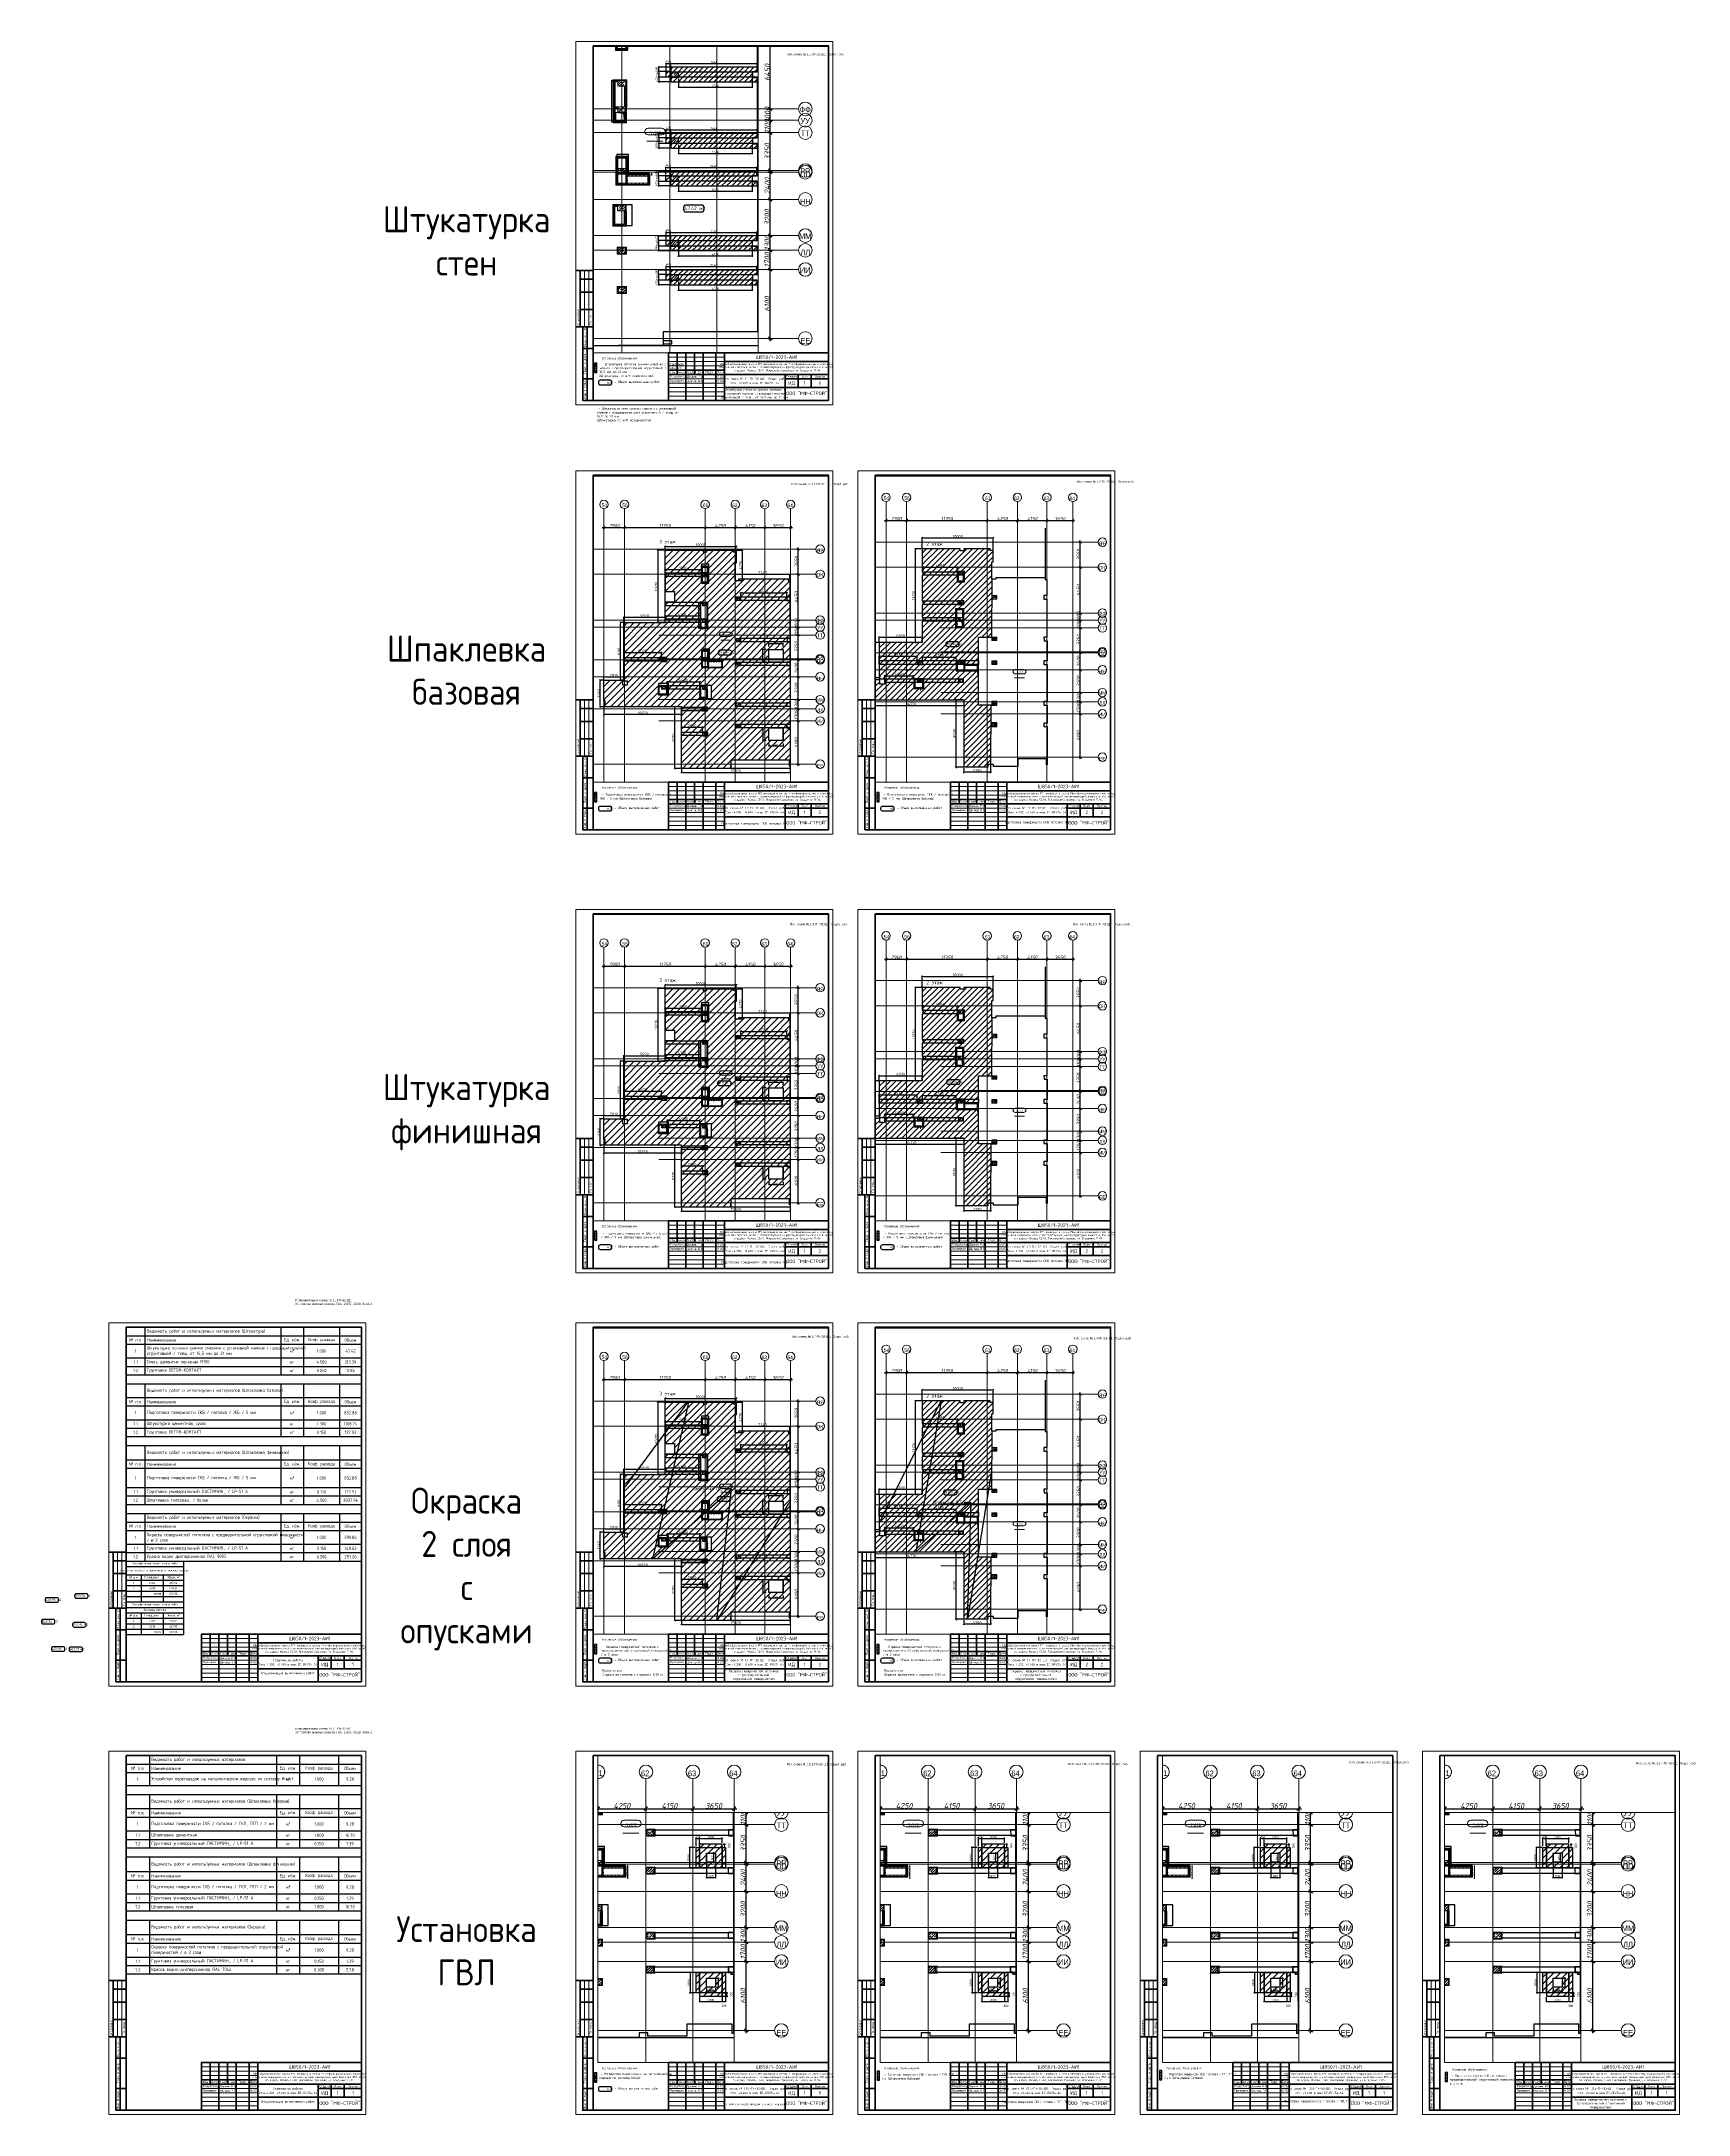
# Paper-space layout '1.n-Пт-Э2-Ш1' of a CAD drawing. Header units: millimetres. Extents: x 252 to 2156, y -1955 to 442.
# The model-space entities are those that its viewports show. They can reach past a viewport. Long polylines and large blocks are cut down to what shows.
import ezdxf
from ezdxf import colors
from ezdxf.entities.mleader import LeaderData, LeaderLine
from ezdxf.enums import TextEntityAlignment as Align
from ezdxf.math import Vec2, Vec3

# ---------------------------------------------------------------- set-up
doc = ezdxf.new("R2018")
doc.units = ezdxf.units.MM
doc.linetypes.add('50_200_ШТРИХ_1Т_ш5_п1_п1_', pattern=[1400, 1000, -200, 0, -200])
for name, color, linetype, lineweight in [('A-ANNO-DIMS', 7, 'Continuous', 9), ('A-WALL', 7, 'Continuous', 5), ('A-WALL-FNSH-1', 7, 'Continuous', 5), ('A-WALL-IDEN', 7, 'Continuous', 9), ('I-WALL', 7, 'Continuous', 5), ('S-COLS', 7, 'Continuous', 9), ('S-COLS-1', 7, 'Continuous', 5), ('Ограждение', 7, 'Continuous', 9), ('Ограждение-1', 7, 'Continuous', 20), ('Основные линии', 7, 'Continuous', 30), ('Размеры', 7, 'Continuous', 15)]:
    doc.layers.add(name, color=color, linetype=linetype, lineweight=lineweight)
for name, color, linetype, lineweight, true_color in [('A-AREA-IDEN-1', 7, 'Continuous', 9, 0xaaaaaa), ('A-FLOR-1', 7, 'Continuous', 5, 0xc0c0c0), ('I-WALL-15', 7, 'Continuous', 5, 0x787878), ('M-EQPM-1', 7, 'Continuous', 9, 0xaaaaaa), ('M-EQPM-2', 7, 'Continuous', 9, 0xe2e2e2), ('Оси-1', 7, 'Continuous', 20, 0xaaaaaa), ('Оси-2', 7, 'Continuous', 9, 0xaaaaaa), ('Оси-3', 7, '50_200_ШТРИХ_1Т_ш5_п1_п1_', 9, 0xaaaaaa)]:
    doc.layers.add(name, color=color, linetype=linetype, lineweight=lineweight, true_color=true_color)
doc.layers.add('ВЭ', color=7, linetype='Continuous', lineweight=15, plot=False)
doc.layers.add('Условные обозначения', color=90, linetype='Continuous')
doc.styles.add('Arial', font='arial.ttf', dxfattribs={"width": 0.9, "height": 500})
doc.styles.add('ISOCPEUR_I', font='isocpeui.ttf', dxfattribs={"height": 300})
doc.styles.add('ISOCPEUR_I_1', font='isocpeui.ttf', dxfattribs={"width": 0.9, "height": 500})
doc.styles.get("Standard").update_dxf_attribs({"font": 'arial.ttf'})
doc.styles.add('СПДС', font='isocpeur.ttf', dxfattribs={"width": 0.9})
doc.dimstyles.new('ISO-2_5_0_9К_БОЛЬШОЙ', dxfattribs={"dimscale": 304.8, "dimtxt": 497.990588, "dimasz": 0.984252, "dimexe": 0.787402, "dimexo": 0, "dimgap": 0, "dimtad": 1, "dimdec": 0, "dimzin": 0, "dimdsep": 46, "dimtxsty": 'ISOCPEUR_I_1', "dimblk1": 'OBLIQUE', "dimblk2": 'OBLIQUE', "dimsah": 1, "dimcen": 0.09, "dimdle": 0.787402, "dimazin": 0, "dimtfac": 1, "dimtdec": 4, "dimtix": 1, "dimtmove": 0, "dimatfit": 3, "dimfxl": 1, "dimtvp": 1, "dimtolj": 1, "dimtzin": 0, "dimarcsym": 2})
doc.dimstyles.new('Больше Размера А3', dxfattribs={"dimtxt": 400, "dimasz": 200, "dimexe": 70, "dimexo": 100, "dimgap": 20, "dimtad": 1, "dimdec": 0, "dimrnd": 10, "dimzin": 0, "dimdsep": 46, "dimtxsty": 'СПДС', "dimblk": 'ARROWHEAD_6', "dimcen": 1, "dimclrd": 256, "dimclre": 256, "dimclrt": 256, "dimazin": 0, "dimtfac": 1, "dimtdec": 0, "dimtmove": 2, "dimatfit": 3, "dimfxl": 1, "dimtolj": 1, "dimtzin": 0, "dimarcsym": 0})
doc.dimstyles.new('Размера А3', dxfattribs={"dimtxt": 200, "dimasz": 100, "dimexe": 70, "dimexo": 100, "dimgap": 20, "dimtad": 1, "dimdec": 0, "dimrnd": 10, "dimzin": 0, "dimdsep": 46, "dimtxsty": 'СПДС', "dimblk": 'ARROWHEAD_6', "dimcen": 1, "dimclrd": 256, "dimclre": 256, "dimclrt": 256, "dimazin": 0, "dimtfac": 1, "dimtdec": 0, "dimtmove": 2, "dimatfit": 3, "dimfxl": 1, "dimtolj": 1, "dimtzin": 0, "dimarcsym": 0})
pattern_1 = [(45, (-60172.13, -33209.94), (-228.0985, 228.0985), []), (45, (-59944.03, -33209.94), (-228.0985, 228.0985), [403.225, -80.645, 6.706, -73.939])]
pattern_2 = [(0, (-60172.13, -33330.94), (406.4, 101.6), [6.706, -298.094, 6.706, -298.094, -1625.6]), (0, (-60172.13, -33330.94), (406.4, 101.6), [-609.6, 6.706, -602.894, 6.706, -298.094, -711.2]), (0, (-60172.13, -33330.94), (406.4, 101.6), [-1524, 6.706, -196.494, 6.706, -501.294]), (120, (-60019.73, -33280.14), (-291.18818, 301.15272), [6.706, -298.094, 6.706, -298.094, -1625.6]), (120, (-60019.73, -33280.14), (-291.18818, 301.15272), [-609.6, 6.706, -602.894, 6.706, -298.094, -711.2]), (120, (-60019.73, -33280.14), (-291.18818, 301.15272), [-1524, 6.706, -196.494, 6.706, -501.294]), (240, (-59968.93, -33076.94), (-115.21182, -402.75272), [6.706, -298.094, 6.706, -298.094, -1625.6]), (240, (-59968.93, -33076.94), (-115.21182, -402.75272), [-609.6, 6.706, -602.894, 6.706, -298.094, -711.2]), (240, (-59968.93, -33076.94), (-115.21182, -402.75272), [-1524, 6.706, -196.494, 6.706, -501.294])]
pattern_3 = [(45, (-60172.13, -33330.94), (-70.71068, 70.71068), [])]
pattern_4 = [(0, (-60172.13, -33210.2), (406.4, 101.6), [6.706, -298.094, 6.706, -298.094, -1625.6]), (0, (-60172.13, -33210.2), (406.4, 101.6), [-609.6, 6.706, -602.894, 6.706, -298.094, -711.2]), (0, (-60172.13, -33210.2), (406.4, 101.6), [-1524, 6.706, -196.494, 6.706, -501.294]), (120, (-60019.73, -33159.4), (-291.18818, 301.15272), [6.706, -298.094, 6.706, -298.094, -1625.6]), (120, (-60019.73, -33159.4), (-291.18818, 301.15272), [-609.6, 6.706, -602.894, 6.706, -298.094, -711.2]), (120, (-60019.73, -33159.4), (-291.18818, 301.15272), [-1524, 6.706, -196.494, 6.706, -501.294]), (240, (-59968.93, -32956.2), (-115.21182, -402.75272), [6.706, -298.094, 6.706, -298.094, -1625.6]), (240, (-59968.93, -32956.2), (-115.21182, -402.75272), [-609.6, 6.706, -602.894, 6.706, -298.094, -711.2]), (240, (-59968.93, -32956.2), (-115.21182, -402.75272), [-1524, 6.706, -196.494, 6.706, -501.294])]
pattern_5 = [(45, (-60172.13, -33210.2), (-70.71068, 70.71068), [])]
pattern_6 = [(0, (-60172.13, -33209.94), (406.4, 101.6), [6.706, -298.094, 6.706, -298.094, -1625.6]), (0, (-60172.13, -33209.94), (406.4, 101.6), [-609.6, 6.706, -602.894, 6.706, -298.094, -711.2]), (0, (-60172.13, -33209.94), (406.4, 101.6), [-1524, 6.706, -196.494, 6.706, -501.294]), (120, (-60019.73, -33159.14), (-291.18818, 301.15272), [6.706, -298.094, 6.706, -298.094, -1625.6]), (120, (-60019.73, -33159.14), (-291.18818, 301.15272), [-609.6, 6.706, -602.894, 6.706, -298.094, -711.2]), (120, (-60019.73, -33159.14), (-291.18818, 301.15272), [-1524, 6.706, -196.494, 6.706, -501.294]), (240, (-59968.93, -32955.94), (-115.21182, -402.75272), [6.706, -298.094, 6.706, -298.094, -1625.6]), (240, (-59968.93, -32955.94), (-115.21182, -402.75272), [-609.6, 6.706, -602.894, 6.706, -298.094, -711.2]), (240, (-59968.93, -32955.94), (-115.21182, -402.75272), [-1524, 6.706, -196.494, 6.706, -501.294])]
pattern_7 = [(45, (-60172.13, -33209.94), (-70.71068, 70.71068), [])]
pattern_8 = [(0, (-60172.13, -33931.94), (406.4, 101.6), [6.706, -298.094, 6.706, -298.094, -1625.6]), (0, (-60172.13, -33931.94), (406.4, 101.6), [-609.6, 6.706, -602.894, 6.706, -298.094, -711.2]), (0, (-60172.13, -33931.94), (406.4, 101.6), [-1524, 6.706, -196.494, 6.706, -501.294]), (120, (-60019.73, -33881.14), (-291.18818, 301.15272), [6.706, -298.094, 6.706, -298.094, -1625.6]), (120, (-60019.73, -33881.14), (-291.18818, 301.15272), [-609.6, 6.706, -602.894, 6.706, -298.094, -711.2]), (120, (-60019.73, -33881.14), (-291.18818, 301.15272), [-1524, 6.706, -196.494, 6.706, -501.294]), (240, (-59968.93, -33677.94), (-115.21182, -402.75272), [6.706, -298.094, 6.706, -298.094, -1625.6]), (240, (-59968.93, -33677.94), (-115.21182, -402.75272), [-609.6, 6.706, -602.894, 6.706, -298.094, -711.2]), (240, (-59968.93, -33677.94), (-115.21182, -402.75272), [-1524, 6.706, -196.494, 6.706, -501.294])]
pattern_9 = [(45, (-60172.13, -33931.94), (-169.70563, 169.70563), [])]
pattern_10 = [(45, (-60172.13, -33210.2), (-169.70563, 169.70563), [])]
pattern_11 = [(45, (-56770.6, 34851.68), (-228.0985, 228.0985), []), (45, (-56542.5, 34851.68), (-228.0985, 228.0985), [403.225, -80.645, 6.706, -73.939])]
pattern_12 = [(0, (-56770.59, 34851.68), (406.4, 101.6), [6.706, -298.094, 6.706, -298.094, -1625.6]), (0, (-56770.59, 34851.68), (406.4, 101.6), [-609.6, 6.706, -602.894, 6.706, -298.094, -711.2]), (0, (-56770.59, 34851.68), (406.4, 101.6), [-1524, 6.706, -196.494, 6.706, -501.294]), (120, (-56618.19, 34902.48), (-291.18818, 301.15272), [6.706, -298.094, 6.706, -298.094, -1625.6]), (120, (-56618.19, 34902.48), (-291.18818, 301.15272), [-609.6, 6.706, -602.894, 6.706, -298.094, -711.2]), (120, (-56618.19, 34902.48), (-291.18818, 301.15272), [-1524, 6.706, -196.494, 6.706, -501.294]), (240, (-56567.39, 35105.68), (-115.21182, -402.75272), [6.706, -298.094, 6.706, -298.094, -1625.6]), (240, (-56567.39, 35105.68), (-115.21182, -402.75272), [-609.6, 6.706, -602.894, 6.706, -298.094, -711.2]), (240, (-56567.39, 35105.68), (-115.21182, -402.75272), [-1524, 6.706, -196.494, 6.706, -501.294])]
pattern_13 = [(45, (-56770.59, 34851.68), (-70.71068, 70.71068), [])]
pattern_14 = [(0, (-56796.42, 34972.68), (406.4, 101.6), [6.706, -298.094, 6.706, -298.094, -1625.6]), (0, (-56796.42, 34972.68), (406.4, 101.6), [-609.6, 6.706, -602.894, 6.706, -298.094, -711.2]), (0, (-56796.42, 34972.68), (406.4, 101.6), [-1524, 6.706, -196.494, 6.706, -501.294]), (120, (-56644.02, 35023.48), (-291.18818, 301.15272), [6.706, -298.094, 6.706, -298.094, -1625.6]), (120, (-56644.02, 35023.48), (-291.18818, 301.15272), [-609.6, 6.706, -602.894, 6.706, -298.094, -711.2]), (120, (-56644.02, 35023.48), (-291.18818, 301.15272), [-1524, 6.706, -196.494, 6.706, -501.294]), (240, (-56593.22, 35226.68), (-115.21182, -402.75272), [6.706, -298.094, 6.706, -298.094, -1625.6]), (240, (-56593.22, 35226.68), (-115.21182, -402.75272), [-609.6, 6.706, -602.894, 6.706, -298.094, -711.2]), (240, (-56593.22, 35226.68), (-115.21182, -402.75272), [-1524, 6.706, -196.494, 6.706, -501.294])]
pattern_15 = [(45, (-56796.42, 34972.68), (-70.71068, 70.71068), [])]
pattern_16 = [(0, (-56796.42, 34206.79), (406.4, 101.6), [6.706, -298.094, 6.706, -298.094, -1625.6]), (0, (-56796.42, 34206.79), (406.4, 101.6), [-609.6, 6.706, -602.894, 6.706, -298.094, -711.2]), (0, (-56796.42, 34206.79), (406.4, 101.6), [-1524, 6.706, -196.494, 6.706, -501.294]), (120, (-56644.02, 34257.59), (-291.18818, 301.15272), [6.706, -298.094, 6.706, -298.094, -1625.6]), (120, (-56644.02, 34257.59), (-291.18818, 301.15272), [-609.6, 6.706, -602.894, 6.706, -298.094, -711.2]), (120, (-56644.02, 34257.59), (-291.18818, 301.15272), [-1524, 6.706, -196.494, 6.706, -501.294]), (240, (-56593.22, 34460.79), (-115.21182, -402.75272), [6.706, -298.094, 6.706, -298.094, -1625.6]), (240, (-56593.22, 34460.79), (-115.21182, -402.75272), [-609.6, 6.706, -602.894, 6.706, -298.094, -711.2]), (240, (-56593.22, 34460.79), (-115.21182, -402.75272), [-1524, 6.706, -196.494, 6.706, -501.294])]
pattern_17 = [(45, (-56796.42, 34206.79), (-70.71068, 70.71068), [])]
pattern_18 = [(45, (-56770.59, 34851.68), (-169.70563, 169.70563), [])]
pattern_19 = [(45, (-56770.6, -163117.77), (-228.0985, 228.0985), []), (45, (-56542.5, -163117.77), (-228.0985, 228.0985), [403.225, -80.645, 6.706, -73.939])]
pattern_20 = [(0, (-56770.59, -163117.77), (406.4, 101.6), [6.706, -298.094, 6.706, -298.094, -1625.6]), (0, (-56770.59, -163117.77), (406.4, 101.6), [-609.6, 6.706, -602.894, 6.706, -298.094, -711.2]), (0, (-56770.59, -163117.77), (406.4, 101.6), [-1524, 6.706, -196.494, 6.706, -501.294]), (120, (-56618.19, -163066.97), (-291.18818, 301.15272), [6.706, -298.094, 6.706, -298.094, -1625.6]), (120, (-56618.19, -163066.97), (-291.18818, 301.15272), [-609.6, 6.706, -602.894, 6.706, -298.094, -711.2]), (120, (-56618.19, -163066.97), (-291.18818, 301.15272), [-1524, 6.706, -196.494, 6.706, -501.294]), (240, (-56567.39, -162863.77), (-115.21182, -402.75272), [6.706, -298.094, 6.706, -298.094, -1625.6]), (240, (-56567.39, -162863.77), (-115.21182, -402.75272), [-609.6, 6.706, -602.894, 6.706, -298.094, -711.2]), (240, (-56567.39, -162863.77), (-115.21182, -402.75272), [-1524, 6.706, -196.494, 6.706, -501.294])]
pattern_21 = [(45, (-56770.59, -163117.77), (-70.71068, 70.71068), [])]
pattern_22 = [(0, (-56796.42, -163762.66), (406.4, 101.6), [6.706, -298.094, 6.706, -298.094, -1625.6]), (0, (-56796.42, -163762.66), (406.4, 101.6), [-609.6, 6.706, -602.894, 6.706, -298.094, -711.2]), (0, (-56796.42, -163762.66), (406.4, 101.6), [-1524, 6.706, -196.494, 6.706, -501.294]), (120, (-56644.02, -163711.86), (-291.18818, 301.15272), [6.706, -298.094, 6.706, -298.094, -1625.6]), (120, (-56644.02, -163711.86), (-291.18818, 301.15272), [-609.6, 6.706, -602.894, 6.706, -298.094, -711.2]), (120, (-56644.02, -163711.86), (-291.18818, 301.15272), [-1524, 6.706, -196.494, 6.706, -501.294]), (240, (-56593.22, -163508.66), (-115.21182, -402.75272), [6.706, -298.094, 6.706, -298.094, -1625.6]), (240, (-56593.22, -163508.66), (-115.21182, -402.75272), [-609.6, 6.706, -602.894, 6.706, -298.094, -711.2]), (240, (-56593.22, -163508.66), (-115.21182, -402.75272), [-1524, 6.706, -196.494, 6.706, -501.294])]
pattern_23 = [(45, (-56796.42, -163762.66), (-70.71068, 70.71068), [])]
pattern_24 = [(45, (-56770.59, -163117.77), (-169.70563, 169.70563), [])]
pattern_25 = [(45, (-10346.96, 87974.26), (-228.0985, 228.0985), []), (45, (-10118.86, 87974.26), (-228.0985, 228.0985), [403.225, -80.645, 6.706, -73.939])]
pattern_26 = [(0, (-10346.96, 87974.26), (406.4, 101.6), [6.706, -298.094, 6.706, -298.094, -1625.6]), (0, (-10346.96, 87974.26), (406.4, 101.6), [-609.6, 6.706, -602.894, 6.706, -298.094, -711.2]), (0, (-10346.96, 87974.26), (406.4, 101.6), [-1524, 6.706, -196.494, 6.706, -501.294]), (120, (-10194.56, 88025.06), (-291.18818, 301.15272), [6.706, -298.094, 6.706, -298.094, -1625.6]), (120, (-10194.56, 88025.06), (-291.18818, 301.15272), [-609.6, 6.706, -602.894, 6.706, -298.094, -711.2]), (120, (-10194.56, 88025.06), (-291.18818, 301.15272), [-1524, 6.706, -196.494, 6.706, -501.294]), (240, (-10143.76, 88228.26), (-115.21182, -402.75272), [6.706, -298.094, 6.706, -298.094, -1625.6]), (240, (-10143.76, 88228.26), (-115.21182, -402.75272), [-609.6, 6.706, -602.894, 6.706, -298.094, -711.2]), (240, (-10143.76, 88228.26), (-115.21182, -402.75272), [-1524, 6.706, -196.494, 6.706, -501.294])]
pattern_27 = [(45, (-10346.96, 87974.26), (-70.71068, 70.71068), [])]
pattern_28 = [(0, (-10372.8, 88095.26), (406.4, 101.6), [6.706, -298.094, 6.706, -298.094, -1625.6]), (0, (-10372.8, 88095.26), (406.4, 101.6), [-609.6, 6.706, -602.894, 6.706, -298.094, -711.2]), (0, (-10372.8, 88095.26), (406.4, 101.6), [-1524, 6.706, -196.494, 6.706, -501.294]), (120, (-10220.4, 88146.06), (-291.18818, 301.15272), [6.706, -298.094, 6.706, -298.094, -1625.6]), (120, (-10220.4, 88146.06), (-291.18818, 301.15272), [-609.6, 6.706, -602.894, 6.706, -298.094, -711.2]), (120, (-10220.4, 88146.06), (-291.18818, 301.15272), [-1524, 6.706, -196.494, 6.706, -501.294]), (240, (-10169.6, 88349.26), (-115.21182, -402.75272), [6.706, -298.094, 6.706, -298.094, -1625.6]), (240, (-10169.6, 88349.26), (-115.21182, -402.75272), [-609.6, 6.706, -602.894, 6.706, -298.094, -711.2]), (240, (-10169.6, 88349.26), (-115.21182, -402.75272), [-1524, 6.706, -196.494, 6.706, -501.294])]
pattern_29 = [(45, (-10372.8, 88095.26), (-70.71068, 70.71068), [])]
pattern_30 = [(0, (-10374.66, 88027.26), (406.4, 101.6), [6.706, -298.094, 6.706, -298.094, -1625.6]), (0, (-10374.66, 88027.26), (406.4, 101.6), [-609.6, 6.706, -602.894, 6.706, -298.094, -711.2]), (0, (-10374.66, 88027.26), (406.4, 101.6), [-1524, 6.706, -196.494, 6.706, -501.294]), (120, (-10222.26, 88078.06), (-291.18818, 301.15272), [6.706, -298.094, 6.706, -298.094, -1625.6]), (120, (-10222.26, 88078.06), (-291.18818, 301.15272), [-609.6, 6.706, -602.894, 6.706, -298.094, -711.2]), (120, (-10222.26, 88078.06), (-291.18818, 301.15272), [-1524, 6.706, -196.494, 6.706, -501.294]), (240, (-10171.46, 88281.26), (-115.21182, -402.75272), [6.706, -298.094, 6.706, -298.094, -1625.6]), (240, (-10171.46, 88281.26), (-115.21182, -402.75272), [-609.6, 6.706, -602.894, 6.706, -298.094, -711.2]), (240, (-10171.46, 88281.26), (-115.21182, -402.75272), [-1524, 6.706, -196.494, 6.706, -501.294])]
pattern_31 = [(45, (-10374.66, 88027.26), (-70.71068, 70.71068), [])]
pattern_32 = [(45, (-10346.96, 87974.26), (-169.70563, 169.70563), [])]

# ---------------------------------------------------------------- blocks, each defined once
blk = doc.blocks.new('*U48')
at = {"lineweight": 0}
blk.add_lwpolyline([(-292, -5), (5, -5), (5, 415), (-292, 415)], close=True, dxfattribs=at)
at = {"color": 0, "linetype": 'Continuous', "lineweight": 50}
blk.add_lwpolyline([(-272, 410), (0, 410), (0, 0), (-272, 0)], close=True, dxfattribs=at)
at = {"lineweight": 35}
for points in [[(-272, 150), (-292, 150)], [(-287, 85), (-287, 150)], [(-272, 140), (-287, 140)], [(-272, 125), (-287, 125)], [(-272, 105), (-287, 105)], [(-272, 85), (-292, 85)], [(-272, 85), (-284, 85), (-284, 0), (-272, 0)], [(-279, 0), (-279, 85)], [(-272, 60), (-284, 60)], [(-175, 55), (-175, 30)], [(-165, 55), (-165, 0)], [(-155, 55), (-155, 30)], [(-145, 55), (-145, 0)], [(-130, 55), (-130, 0)], [(-120, 55), (-120, 0)], [(-272, 25), (-284, 25)], [(-185, 35), (-120, 35)], [(-185, 30), (0, 30)], [(-120, 45), (0, 45)], [(-50, 30), (-50, 0)], [(-50, 25), (0, 25)], [(-35, 30), (-35, 15)], [(-20, 30), (-20, 15)], [(-120, 15), (0, 15)]]:
    blk.add_lwpolyline(points, dxfattribs=at)
at = {"lineweight": 18}
for points in [[(-282, 85), (-282, 150)], [(-277, 85), (-277, 150)], [(-185, 50), (-120, 50)], [(-185, 45), (-120, 45)], [(-185, 40), (-120, 40)], [(-185, 25), (-120, 25)], [(-185, 20), (-120, 20)], [(-185, 15), (-120, 15)], [(-185, 10), (-120, 10)], [(-185, 5), (-120, 5)]]:
    blk.add_lwpolyline(points, dxfattribs=at)
at = {"lineweight": 35}
blk.add_lwpolyline([(-185, 0), (0, 0), (0, 55), (-185, 55)], close=True, dxfattribs=at)
at = {"lineweight": 0}
blk.add_lwpolyline([(0, -5), (5, -5), (5, 0)], dxfattribs=at)
at = {"lineweight": -2, "char_height": 2.5, "attachment_point": 5, "rotation": 90, "style": 'СПДС'}
for s, insert, width in [('Согласовано', (-289.5, 95), 19.991), ('Гл. спец.', (-274.5, 95), 19.991), ('Взам. инв. N', (-281.5, 72.5), 24.991), ('Подл. и дата', (-281.5, 42.5), 34.991), ('Инв. N подл.', (-281.5, 12.5), 24.991)]:
    blk.add_mtext(s, dxfattribs=dict(at, insert=insert, width=width))
at = {"lineweight": -2, "char_height": 2.5, "style": 'СПДС'}
for s, insert, width, attachment_point in [('Разработал', (-183.1, 27.5), 17.953, 4), ('Проверил', (-183.1, 22.5), 17.953, 4), ('Изм.', (-180, 32.5), 10, 5), ('Кол.уч.', (-170, 32.5), 10, 5), ('Лист', (-160, 32.5), 10, 5), ('N док.', (-150, 32.5), 10, 5), ('Подп.', (-137.5, 32.5), 15, 5), ('Дата', (-125, 32.5), 10, 5), ('Стадия', (-42.5, 27.5), 15, 5), ('Лист', (-27.5, 27.5), 15, 5), ('Листов', (-10, 27.5), 20, 5)]:
    blk.add_mtext(s, dxfattribs=dict(at, insert=insert, width=width, attachment_point=attachment_point))
at = {"insert": (-119.3, 43.2), "char_height": 2.2, "attachment_point": 1, "style": 'СПДС'}
blk.add_mtext_dynamic_manual_height_columns('\\pxqc;Общеобразовательная школа №1, входящая в состав Многофункционального комплекса спортивной направленности с соответствующей инфраструктурой (емкостью 850 мест)½ \\Pпо адресу: Москва, СЗАО, Покровское‐Стрешнево, уч. Владение 71/14', width=118.293, gutter_width=0, heights=[12.8], dxfattribs=at)
at = {"lineweight": 30, "width": 0.9, "flags": 104}
blk.add_attdef('ШАПКА', text='', height=3, dxfattribs=at).set_placement((-135, 281), align=Align.MIDDLE_CENTER)
at = {"style": 'СПДС'}
for tag, height, p in [('ШИФР_ПРОЕКТА', 4, (-60, 50)), ('НАИМЕНОВАНИЕ_ОБЪЕКТА', 2.5, (-85, 25)), ('НАИМЕНОВАНИЕ_ОБЪЕКТА2', 2.5, (-85, 20)), ('НАИМЕНОВАНИЕ_ЧЕРТЕЖА2', 2.5, (-85, 5)), ('НАИМЕНОВАНИЕ_ЧЕРТЕЖА1', 2.5, (-85, 10)), ('ОРГАНИЗАЦИЯ_РАЗРАБОТЧИК1', 4, (-25, 8.1)), ('СТАДИЯ', 4, (-42.5, 20)), ('ЛИСТ_первый', 4, (-27.5, 20)), ('ЛИСТОВ', 4, (-10, 20))]:
    blk.add_attdef(tag, text='', height=height, dxfattribs=at).set_placement(p, align=Align.MIDDLE_CENTER)
for tag, p in [('РАЗРАБОТЧИК', (-164, 27.5)), ('РУК.ГРУППЫ', (-164, 22.5))]:
    blk.add_attdef(tag, text='', height=2.5, dxfattribs=at).set_placement(p, align=Align.MIDDLE_LEFT)
at = {"style": 'СПДС', "width": 0.9}
for p in [(-129.6, 26.4), (-129.6, 21.4)]:
    blk.add_attdef('ДАТА', p, '', height=2.3, dxfattribs=at)
blk = doc.blocks.new('*T52')
at = {"linetype": 'ByBlock', "lineweight": -2, "transparency": 16777216}
for p, q in [((0, 0), (272, 0)), ((0, 0), (0, -55)), ((21.5, 0), (21.5, -55)), ((178.6, 0), (178.6, -55)), ((205, 0), (205, -55)), ((246.7, 0), (246.7, -55)), ((272, 0), (272, -55)), ((0, -9.9), (272, -9.9)), ((0, -19.6), (272, -19.6)), ((0, -35.6), (272, -35.6)), ((0, -45.3), (272, -45.3)), ((0, -55), (272, -55)), ((0, -65.4), (272, -65.4)), ((0, -65.4), (0, -126.4)), ((21.5, -65.4), (21.5, -126.4)), ((178.6, -65.4), (178.6, -126.4)), ((205, -65.4), (205, -126.4)), ((246.7, -65.4), (246.7, -126.4)), ((272, -65.4), (272, -126.4)), ((0, -81.3), (272, -81.3)), ((0, -91.1), (272, -91.1)), ((0, -107), (272, -107)), ((0, -116.7), (272, -116.7)), ((0, -126.4), (272, -126.4)), ((0, -136.9), (272, -136.9)), ((0, -136.9), (0, -204.9)), ((21.5, -136.9), (21.5, -204.9)), ((178.6, -136.9), (178.6, -204.9)), ((205, -136.9), (205, -204.9)), ((246.7, -136.9), (246.7, -204.9)), ((272, -136.9), (272, -204.9)), ((0, -153.5), (272, -153.5)), ((0, -163.2), (272, -163.2)), ((0, -185.5), (272, -185.5)), ((0, -195.2), (272, -195.2)), ((0, -204.9), (272, -204.9)), ((0, -215.4), (272, -215.4)), ((0, -215.4), (0, -270.4)), ((21.5, -215.4), (21.5, -270.4)), ((178.6, -215.4), (178.6, -270.4)), ((205, -215.4), (205, -270.4)), ((246.7, -215.4), (246.7, -270.4)), ((272, -215.4), (272, -270.4)), ((0, -225.3), (272, -225.3)), ((0, -235), (272, -235)), ((0, -250.9), (272, -250.9)), ((0, -260.6), (272, -260.6)), ((0, -270.4), (272, -270.4))]:
    blk.add_line(p, q, dxfattribs=at)
at = {"color": 0, "linetype": 'ByBlock', "lineweight": -2, "transparency": 16777216}
for p, q in [((0, -55), (0, -65.4)), ((272, -55), (272, -65.4)), ((0, -126.4), (0, -136.9)), ((272, -126.4), (272, -136.9)), ((0, -204.9), (0, -215.4)), ((272, -204.9), (272, -215.4))]:
    blk.add_line(p, q, dxfattribs=at)
at = {"color": 0, "transparency": 16777216}
for s, insert, char_height, width, attachment_point in [('{\\fГОСТ тип А|b1|i0|c0;№ п.п.', (10.8, -14.8), 3.811, 16.883, 5), ('{\\fГОСТ тип А|b1|i0|c0;', (10.8, -5), 3.811, 16.883, 5), ('{\\fГОСТ тип А|b0|i0|c0;Штукатурка потолка сухими смесями с установкой маяков с предварительной огрунтовкой / толщ. от 16,5 мм до 21 мм', (23.8, -27.6), 3.8114, 152.46, 4), ('{\\fГОСТ тип А|b1|i0|c0;Ведомость работ и используемых материалов (Штукатура)', (23.8, -5), 3.811, 152.46, 4), ('{\\fГОСТ тип А|b1|i0|c0;Наименование', (23.8, -14.8), 3.811, 152.46, 4), ('{\\fГОСТ тип А|b1|i0|c0;Ед. изм.', (191.8, -14.8), 3.811, 21.783, 5), ('{\\fГОСТ тип А|b1|i0|c0;', (191.8, -5), 3.811, 21.783, 5), ('{\\fГОСТ тип А|b1|i0|c0;Коэф. расхода', (225.8, -14.8), 3.811, 37.029, 5), ('{\\fГОСТ тип А|b1|i0|c0;', (225.8, -5), 3.811, 37.029, 5), ('{\\fГОСТ тип А|b1|i0|c0;Объем', (259.3, -14.8), 3.811, 20.694, 5), ('{\\fГОСТ тип А|b1|i0|c0;', (259.3, -5), 3.811, 20.694, 5), ('{\\fГОСТ тип А|b0|i0|c0;1.1', (10.8, -40.4), 3.811, 16.883, 5), ('{\\fГОСТ тип А|b0|i0|c0;1', (10.8, -27.6), 3.811, 16.883, 5), ('{\\fГОСТ тип А|b0|i0|c0;Смесь цементно-песчаная М100', (23.8, -40.4), 3.811, 152.46, 4), ('{\\fГОСТ тип А|b0|i0|c0;Грунтовка БЕТОН-КОНТАКТ', (23.8, -50.1), 3.811, 152.46, 4), ('{\\fГОСТ тип А|b0|i0|c0;м²', (191.8, -27.6), 3.811, 21.783, 5), ('{\\fГОСТ тип А|b0|i0|c0;кг', (191.8, -40.4), 3.811, 21.783, 5), ('{\\fГОСТ тип А|b0|i0|c0;4.500', (225.8, -40.4), 3.811, 37.029, 5), ('{\\fГОСТ тип А|b0|i0|c0;1.000', (225.8, -27.6), 3.811, 37.029, 5), ('{\\fГОСТ тип А|b0|i0|c0;213.39', (259.3, -40.4), 3.811, 20.694, 5), ('{\\fГОСТ тип А|b0|i0|c0;47.42', (259.3, -27.6), 3.811, 20.694, 5), ('{\\fГОСТ тип А|b0|i0|c0;1.2', (10.8, -50.1), 3.811, 16.883, 5), ('{\\fГОСТ тип А|b1|i0|c0;Ведомость работ и используемых материалов (Шпаклевка базовая)', (23.8, -73.4), 3.811, 152.46, 4), ('{\\fCalibri|b0|i0|c0;', (136, -63.1), 4.356, 267.37, 8), ('{\\fГОСТ тип А|b0|i0|c0;кг', (191.8, -50.1), 3.811, 21.783, 5), ('{\\fГОСТ тип А|b0|i0|c0;0.250', (225.8, -50.1), 3.811, 37.029, 5), ('{\\fГОСТ тип А|b0|i0|c0;11.86', (259.3, -50.1), 3.811, 20.694, 5), ('{\\fГОСТ тип А|b1|i0|c0;№ п.п.', (10.8, -86.2), 3.811, 16.883, 5), ('{\\fГОСТ тип А|b1|i0|c0;', (10.8, -73.4), 3.811, 16.883, 5), ('{\\fГОСТ тип А|b1|i0|c0;Наименование', (23.8, -86.2), 3.811, 152.46, 4), ('{\\fГОСТ тип А|b1|i0|c0;Ед. изм.', (191.8, -86.2), 3.811, 21.783, 5), ('{\\fГОСТ тип А|b1|i0|c0;', (191.8, -73.4), 3.811, 21.783, 5), ('{\\fГОСТ тип А|b1|i0|c0;Коэф. расхода', (225.8, -86.2), 3.811, 37.029, 5), ('{\\fГОСТ тип А|b1|i0|c0;', (225.8, -73.4), 3.811, 37.029, 5), ('{\\fГОСТ тип А|b1|i0|c0;Объем', (259.3, -86.2), 3.811, 20.694, 5), ('{\\fГОСТ тип А|b1|i0|c0;', (259.3, -73.4), 3.811, 20.694, 5), ('{\\fГОСТ тип А|b0|i0|c0;1.2', (10.8, -121.6), 3.811, 16.883, 5), ('{\\fГОСТ тип А|b0|i0|c0;1.1', (10.8, -111.8), 3.811, 16.883, 5), ('{\\fГОСТ тип А|b0|i0|c0;1', (10.8, -99), 3.811, 16.883, 5), ('{\\fГОСТ тип А|b0|i0|c0;Подготовка поверхности СКБ / потолка / ЖБ / 5 мм', (23.8, -99), 3.811, 152.46, 4), ('{\\fГОСТ тип А|b0|i0|c0;Штукатурка цементная, сухая', (23.8, -111.8), 3.811, 152.46, 4), ('{\\fГОСТ тип А|b0|i0|c0;Грунтовка БЕТОН-КОНТАКТ', (23.8, -121.6), 3.811, 152.46, 4), ('{\\fГОСТ тип А|b0|i0|c0;м²', (191.8, -99), 3.811, 21.783, 5), ('{\\fГОСТ тип А|b0|i0|c0;кг', (191.8, -111.8), 3.811, 21.783, 5), ('{\\fГОСТ тип А|b0|i0|c0;1.000', (225.8, -99), 3.811, 37.029, 5), ('{\\fГОСТ тип А|b0|i0|c0;1.300', (225.8, -111.8), 3.811, 37.029, 5), ('{\\fГОСТ тип А|b0|i0|c0;0.150', (225.8, -121.6), 3.811, 37.029, 5), ('{\\fГОСТ тип А|b0|i0|c0;1108.74', (259.3, -111.8), 3.811, 20.694, 5), ('{\\fГОСТ тип А|b0|i0|c0;852.88', (259.3, -99), 3.811, 20.694, 5), ('{\\fГОСТ тип А|b0|i0|c0;127.93', (259.3, -121.6), 3.811, 20.694, 5), ('{\\fГОСТ тип А|b1|i0|c0;Ведомость работ и используемых материалов (Шпаклевка финишная)', (23.8, -145.2), 3.811, 152.46, 4), ('{\\fCalibri|b0|i0|c0;', (136, -134.5), 4.356, 267.37, 8), ('{\\fГОСТ тип А|b0|i0|c0;кг', (191.8, -121.6), 3.811, 21.783, 5), ('{\\fГОСТ тип А|b1|i0|c0;№ п.п.', (10.8, -158.4), 3.811, 16.883, 5), ('{\\fГОСТ тип А|b1|i0|c0;', (10.8, -145.2), 3.811, 16.883, 5), ('{\\fГОСТ тип А|b1|i0|c0;Наименование', (23.8, -158.4), 3.811, 152.46, 4), ('{\\fГОСТ тип А|b1|i0|c0;Ед. изм.', (191.8, -158.4), 3.811, 21.783, 5), ('{\\fГОСТ тип А|b1|i0|c0;', (191.8, -145.2), 3.811, 21.783, 5), ('{\\fГОСТ тип А|b1|i0|c0;Коэф. расхода', (225.8, -158.4), 3.811, 37.029, 5), ('{\\fГОСТ тип А|b1|i0|c0;', (225.8, -145.2), 3.811, 37.029, 5), ('{\\fГОСТ тип А|b1|i0|c0;Объем', (259.3, -158.4), 3.811, 20.694, 5), ('{\\fГОСТ тип А|b1|i0|c0;', (259.3, -145.2), 3.811, 20.694, 5), ('{\\fГОСТ тип А|b0|i0|c0;1.1', (10.8, -190.4), 3.811, 16.883, 5), ('{\\fГОСТ тип А|b0|i0|c0;1', (10.8, -174.4), 3.811, 16.883, 5), ('{\\fГОСТ тип А|b0|i0|c0;Подготовка поверхности СКБ / потолка / ЖБ / 5 мм', (23.8, -174.4), 3.811, 152.46, 4), ('{\\fГОСТ тип А|b0|i0|c0;Грунтовка универсальный ЛАСТИМИН_ / LP-51 А', (23.8, -190.4), 3.811, 152.46, 4), ('{\\fГОСТ тип А|b0|i0|c0;м²', (191.8, -174.4), 3.811, 21.783, 5), ('{\\fГОСТ тип А|b0|i0|c0;кг', (191.8, -190.4), 3.811, 21.783, 5), ('{\\fГОСТ тип А|b0|i0|c0;1.000', (225.8, -174.4), 3.811, 37.029, 5), ('{\\fГОСТ тип А|b0|i0|c0;0.150', (225.8, -190.4), 3.811, 37.029, 5), ('{\\fГОСТ тип А|b0|i0|c0;852.88', (259.3, -174.4), 3.811, 20.694, 5), ('{\\fГОСТ тип А|b0|i0|c0;127.93', (259.3, -190.4), 3.811, 20.694, 5), ('{\\fГОСТ тип А|b0|i0|c0;1.2', (10.8, -200.1), 3.811, 16.883, 5), ('{\\fГОСТ тип А|b0|i0|c0;Шпатлевка гипсовая_ / белая', (23.8, -200.1), 3.811, 152.46, 4), ('{\\fCalibri|b0|i0|c0;', (136, -213), 4.356, 267.37, 8), ('{\\fГОСТ тип А|b0|i0|c0;кг', (191.8, -200.1), 3.811, 21.783, 5), ('{\\fГОСТ тип А|b0|i0|c0;4.500', (225.8, -200.1), 3.811, 37.029, 5), ('{\\fГОСТ тип А|b0|i0|c0;3837.96', (259.3, -200.1), 3.811, 20.694, 5), ('{\\fГОСТ тип А|b1|i0|c0;№ п.п.', (10.8, -230.1), 3.811, 16.883, 5), ('{\\fГОСТ тип А|b1|i0|c0;', (10.8, -220.3), 3.811, 16.883, 5), ('{\\fГОСТ тип А|b0|i0|c0;Окраска поверхностей потолков с предварительной огрунтовкой поверхности / в 2 слоя', (23.8, -243), 3.8114, 152.46, 4), ('{\\fГОСТ тип А|b1|i0|c0;Ведомость работ и используемых материалов (Окраска)', (23.8, -220.3), 3.811, 152.46, 4), ('{\\fГОСТ тип А|b1|i0|c0;Наименование', (23.8, -230.1), 3.811, 152.46, 4), ('{\\fГОСТ тип А|b1|i0|c0;Ед. изм.', (191.8, -230.1), 3.811, 21.783, 5), ('{\\fГОСТ тип А|b1|i0|c0;', (191.8, -220.3), 3.811, 21.783, 5), ('{\\fГОСТ тип А|b1|i0|c0;Коэф. расхода', (225.8, -230.1), 3.811, 37.029, 5), ('{\\fГОСТ тип А|b1|i0|c0;', (225.8, -220.3), 3.811, 37.029, 5), ('{\\fГОСТ тип А|b1|i0|c0;Объем', (259.3, -230.1), 3.811, 20.694, 5), ('{\\fГОСТ тип А|b1|i0|c0;', (259.3, -220.3), 3.811, 20.694, 5), ('{\\fГОСТ тип А|b0|i0|c0;1.2', (10.8, -265.5), 3.811, 16.883, 5), ('{\\fГОСТ тип А|b0|i0|c0;1.1', (10.8, -255.8), 3.811, 16.883, 5), ('{\\fГОСТ тип А|b0|i0|c0;1', (10.8, -243), 3.811, 16.883, 5), ('{\\fГОСТ тип А|b0|i0|c0;Грунтовка универсальный ЛАСТИМИН_ / LP-51 А', (23.8, -255.8), 3.811, 152.46, 4), ('{\\fГОСТ тип А|b0|i0|c0;Краска водно-дисперсионная RAL 9003', (23.8, -265.5), 3.811, 152.46, 4), ('{\\fГОСТ тип А|b0|i0|c0;м²', (191.8, -243), 3.811, 21.783, 5), ('{\\fГОСТ тип А|b0|i0|c0;кг', (191.8, -255.8), 3.811, 21.783, 5), ('{\\fГОСТ тип А|b0|i0|c0;0.300', (225.8, -265.5), 3.811, 37.029, 5), ('{\\fГОСТ тип А|b0|i0|c0;1.000', (225.8, -243), 3.811, 37.029, 5), ('{\\fГОСТ тип А|b0|i0|c0;0.150', (225.8, -255.8), 3.811, 37.029, 5), ('{\\fГОСТ тип А|b0|i0|c0;990.86', (259.3, -243), 3.811, 20.694, 5), ('{\\fГОСТ тип А|b0|i0|c0;148.63', (259.3, -255.8), 3.811, 20.694, 5), ('{\\fГОСТ тип А|b0|i0|c0;297.26', (259.3, -265.5), 3.811, 20.694, 5), ('{\\fГОСТ тип А|b0|i0|c0;кг', (191.8, -265.5), 3.811, 21.783, 5)]:
    blk.add_mtext(s, dxfattribs=dict(at, insert=insert, char_height=char_height, width=width, attachment_point=attachment_point))
blk = doc.blocks.new('*T53')
at = {"linetype": 'ByBlock', "lineweight": -2, "transparency": 16777216}
for p, q in [((0, 0), (272, 0)), ((0, 0), (0, -34.6)), ((26.7, 0), (26.7, -34.6)), ((173.8, 0), (173.8, -34.6)), ((200.5, 0), (200.5, -34.6)), ((245.3, 0), (245.3, -34.6)), ((272, 0), (272, -34.6)), ((0, -9.8), (272, -9.8)), ((0, -19.6), (272, -19.6)), ((0, -34.6), (272, -34.6)), ((0, -45.1), (272, -45.1)), ((0, -45.1), (0, -106.7)), ((26.7, -45.1), (26.7, -106.7)), ((173.8, -45.1), (173.8, -106.7)), ((200.5, -45.1), (200.5, -106.7)), ((245.3, -45.1), (245.3, -106.7)), ((272, -45.1), (272, -106.7)), ((0, -61.2), (272, -61.2)), ((0, -71), (272, -71)), ((0, -87.1), (272, -87.1)), ((0, -96.9), (272, -96.9)), ((0, -106.7), (272, -106.7)), ((0, -117.2), (272, -117.2)), ((0, -117.2), (0, -179.6)), ((26.7, -117.2), (26.7, -179.6)), ((173.8, -117.2), (173.8, -179.6)), ((200.5, -117.2), (200.5, -179.6)), ((245.3, -117.2), (245.3, -179.6)), ((272, -117.2), (272, -179.6)), ((0, -134.1), (272, -134.1)), ((0, -143.9), (272, -143.9)), ((0, -160), (272, -160)), ((0, -169.8), (272, -169.8)), ((0, -179.6), (272, -179.6)), ((0, -190.1), (272, -190.1)), ((0, -190.1), (0, -252.5)), ((26.7, -190.1), (26.7, -252.5)), ((173.8, -190.1), (173.8, -252.5)), ((200.5, -190.1), (200.5, -252.5)), ((245.3, -190.1), (245.3, -252.5)), ((272, -190.1), (272, -252.5)), ((0, -206.9), (272, -206.9)), ((0, -216.8), (272, -216.8)), ((0, -232.9), (272, -232.9)), ((0, -242.7), (272, -242.7)), ((0, -252.5), (272, -252.5))]:
    blk.add_line(p, q, dxfattribs=at)
at = {"color": 0, "linetype": 'ByBlock', "lineweight": -2, "transparency": 16777216}
for p, q in [((0, -34.6), (0, -45.1)), ((272, -34.6), (272, -45.1)), ((0, -106.7), (0, -117.2)), ((272, -106.7), (272, -117.2)), ((0, -179.6), (0, -190.1)), ((272, -179.6), (272, -190.1))]:
    blk.add_line(p, q, dxfattribs=at)
at = {"color": 0, "transparency": 16777216}
for s, insert, char_height, width, attachment_point in [('{\\fГОСТ тип А|b1|i0|c0;№ п.п.', (13.3, -14.7), 3.85, 22.003, 5), ('{\\fГОСТ тип А|b1|i0|c0;', (13.3, -4.9), 3.85, 22.003, 5), ('{\\fГОСТ тип А|b1|i0|c0;Ведомость работ и используемых материалов ', (29, -4.9), 3.85, 142.452, 4), ('{\\fГОСТ тип А|b1|i0|c0;Наименование', (29, -14.7), 3.85, 142.452, 4), ('{\\fГОСТ тип А|b1|i0|c0;Ед. изм.', (187.1, -14.7), 3.85, 22.003, 5), ('{\\fГОСТ тип А|b1|i0|c0;', (187.1, -4.9), 3.85, 22.003, 5), ('{\\fГОСТ тип А|b1|i0|c0;Коэф. расхода', (222.9, -14.7), 3.85, 40.153, 5), ('{\\fГОСТ тип А|b1|i0|c0;', (222.9, -4.9), 3.85, 40.153, 5), ('{\\fГОСТ тип А|b1|i0|c0;Объем', (258.7, -14.7), 3.85, 22.003, 5), ('{\\fГОСТ тип А|b1|i0|c0;', (258.7, -4.9), 3.85, 22.003, 5), ('{\\fГОСТ тип А|b0|i0|c0;1', (13.3, -27.1), 3.85, 22.003, 5), ('{\\fГОСТ тип А|b0|i0|c0;Устройство перегородок на металлическом каркасе по системе Knauf', (29, -27.1), 3.85, 142.452, 4), ('{\\fCalibri|b0|i0|c0;', (136, -42.8), 4.4, 267.323, 8), ('{\\fГОСТ тип А|b0|i0|c0;м²', (187.1, -27.1), 3.85, 22.003, 5), ('{\\fГОСТ тип А|b0|i0|c0;1.000', (222.9, -27.1), 3.85, 40.153, 5), ('{\\fГОСТ тип А|b0|i0|c0;9.28', (258.7, -27.1), 3.85, 22.003, 5), ('{\\fГОСТ тип А|b1|i0|c0;№ п.п.', (13.3, -66.1), 3.85, 22.003, 5), ('{\\fГОСТ тип А|b1|i0|c0;', (13.3, -53.1), 3.85, 22.003, 5), ('{\\fГОСТ тип А|b1|i0|c0;Ведомость работ и используемых материалов (Шпаклевка базовая)', (29, -53.1), 3.85, 142.452, 4), ('{\\fГОСТ тип А|b1|i0|c0;Наименование', (29, -66.1), 3.85, 142.452, 4), ('{\\fГОСТ тип А|b1|i0|c0;Ед. изм.', (187.1, -66.1), 3.85, 22.003, 5), ('{\\fГОСТ тип А|b1|i0|c0;', (187.1, -53.1), 3.85, 22.003, 5), ('{\\fГОСТ тип А|b1|i0|c0;Коэф. расхода', (222.9, -66.1), 3.85, 40.153, 5), ('{\\fГОСТ тип А|b1|i0|c0;', (222.9, -53.1), 3.85, 40.153, 5), ('{\\fГОСТ тип А|b1|i0|c0;Объем', (258.7, -66.1), 3.85, 22.003, 5), ('{\\fГОСТ тип А|b1|i0|c0;', (258.7, -53.1), 3.85, 22.003, 5), ('{\\fГОСТ тип А|b0|i0|c0;1.1', (13.3, -92), 3.85, 22.003, 5), ('{\\fГОСТ тип А|b0|i0|c0;1', (13.3, -79), 3.85, 22.003, 5), ('{\\fГОСТ тип А|b0|i0|c0;Подготовка поверхности СКБ / потолка / ГКЛ, ПГП / 2 мм', (29, -79), 3.85, 142.452, 4), ('{\\fГОСТ тип А|b0|i0|c0;Шпатлевка цементная ', (29, -92), 3.85, 142.452, 4), ('{\\fГОСТ тип А|b0|i0|c0;м²', (187.1, -79), 3.85, 22.003, 5), ('{\\fГОСТ тип А|b0|i0|c0;кг', (187.1, -92), 3.85, 22.003, 5), ('{\\fГОСТ тип А|b0|i0|c0;1.800', (222.9, -92), 3.85, 40.153, 5), ('{\\fГОСТ тип А|b0|i0|c0;1.000', (222.9, -79), 3.85, 40.153, 5), ('{\\fГОСТ тип А|b0|i0|c0;16.70', (258.7, -92), 3.85, 22.003, 5), ('{\\fГОСТ тип А|b0|i0|c0;9.28', (258.7, -79), 3.85, 22.003, 5), ('{\\fГОСТ тип А|b0|i0|c0;1.2', (13.3, -101.8), 3.85, 22.003, 5), ('{\\fГОСТ тип А|b0|i0|c0;Грунтовка универсальный ЛАСТИМИН_ / LP-51 А', (29, -101.8), 3.85, 142.452, 4), ('{\\fCalibri|b0|i0|c0;', (136, -114.9), 4.4, 267.323, 8), ('{\\fГОСТ тип А|b0|i0|c0;кг', (187.1, -101.8), 3.85, 22.003, 5), ('{\\fГОСТ тип А|b0|i0|c0;0.150', (222.9, -101.8), 3.85, 40.153, 5), ('{\\fГОСТ тип А|b0|i0|c0;1.39', (258.7, -101.8), 3.85, 22.003, 5), ('{\\fГОСТ тип А|b1|i0|c0;№ п.п.', (13.3, -139), 3.85, 22.003, 5), ('{\\fГОСТ тип А|b1|i0|c0;', (13.3, -125.7), 3.85, 22.003, 5), ('{\\fГОСТ тип А|b1|i0|c0;Ведомость работ и используемых материалов (Шпаклевка финишная)', (29, -125.7), 3.85, 142.452, 4), ('{\\fГОСТ тип А|b1|i0|c0;Наименование', (29, -139), 3.85, 142.452, 4), ('{\\fГОСТ тип А|b1|i0|c0;Ед. изм.', (187.1, -139), 3.85, 22.003, 5), ('{\\fГОСТ тип А|b1|i0|c0;', (187.1, -125.7), 3.85, 22.003, 5), ('{\\fГОСТ тип А|b1|i0|c0;Коэф. расхода', (222.9, -139), 3.85, 40.153, 5), ('{\\fГОСТ тип А|b1|i0|c0;', (222.9, -125.7), 3.85, 40.153, 5), ('{\\fГОСТ тип А|b1|i0|c0;Объем', (258.7, -139), 3.85, 22.003, 5), ('{\\fГОСТ тип А|b1|i0|c0;', (258.7, -125.7), 3.85, 22.003, 5), ('{\\fГОСТ тип А|b0|i0|c0;1.1', (13.3, -164.9), 3.85, 22.003, 5), ('{\\fГОСТ тип А|b0|i0|c0;1', (13.3, -151.9), 3.85, 22.003, 5), ('{\\fГОСТ тип А|b0|i0|c0;Подготовка поверхности СКБ / потолка / ГКЛ, ПГП / 2 мм', (29, -151.9), 3.85, 142.452, 4), ('{\\fГОСТ тип А|b0|i0|c0;Грунтовка универсальный ЛАСТИМИН_ / LP-51 А', (29, -164.9), 3.85, 142.452, 4), ('{\\fГОСТ тип А|b0|i0|c0;м²', (187.1, -151.9), 3.85, 22.003, 5), ('{\\fГОСТ тип А|b0|i0|c0;кг', (187.1, -164.9), 3.85, 22.003, 5), ('{\\fГОСТ тип А|b0|i0|c0;1.000', (222.9, -151.9), 3.85, 40.153, 5), ('{\\fГОСТ тип А|b0|i0|c0;0.150', (222.9, -164.9), 3.85, 40.153, 5), ('{\\fГОСТ тип А|b0|i0|c0;9.28', (258.7, -151.9), 3.85, 22.003, 5), ('{\\fГОСТ тип А|b0|i0|c0;1.39', (258.7, -164.9), 3.85, 22.003, 5), ('{\\fГОСТ тип А|b0|i0|c0;1.2', (13.3, -174.7), 3.85, 22.003, 5), ('{\\fГОСТ тип А|b0|i0|c0;Шпатлевка гипсовая', (29, -174.7), 3.85, 142.452, 4), ('{\\fCalibri|b0|i0|c0;', (136, -187.8), 4.4, 267.323, 8), ('{\\fГОСТ тип А|b0|i0|c0;кг', (187.1, -174.7), 3.85, 22.003, 5), ('{\\fГОСТ тип А|b0|i0|c0;1.800', (222.9, -174.7), 3.85, 40.153, 5), ('{\\fГОСТ тип А|b0|i0|c0;16.70', (258.7, -174.7), 3.85, 22.003, 5), ('{\\fГОСТ тип А|b1|i0|c0;№ п.п.', (13.3, -211.9), 3.85, 22.003, 5), ('{\\fГОСТ тип А|b1|i0|c0;', (13.3, -198.5), 3.85, 22.003, 5), ('{\\fГОСТ тип А|b1|i0|c0;Ведомость работ и используемых материалов (Окраска)', (29, -198.5), 3.85, 142.452, 4), ('{\\fГОСТ тип А|b1|i0|c0;Наименование', (29, -211.9), 3.85, 142.452, 4), ('{\\fГОСТ тип А|b1|i0|c0;Ед. изм.', (187.1, -211.9), 3.85, 22.003, 5), ('{\\fГОСТ тип А|b1|i0|c0;', (187.1, -198.5), 3.85, 22.003, 5), ('{\\fГОСТ тип А|b1|i0|c0;Коэф. расхода', (222.9, -211.9), 3.85, 40.153, 5), ('{\\fГОСТ тип А|b1|i0|c0;', (222.9, -198.5), 3.85, 40.153, 5), ('{\\fГОСТ тип А|b1|i0|c0;Объем', (258.7, -211.9), 3.85, 22.003, 5), ('{\\fГОСТ тип А|b1|i0|c0;', (258.7, -198.5), 3.85, 22.003, 5), ('{\\fГОСТ тип А|b0|i0|c0;1.1', (13.3, -237.8), 3.85, 22.003, 5), ('{\\fГОСТ тип А|b0|i0|c0;1', (13.3, -224.8), 3.85, 22.003, 5), ('{\\fГОСТ тип А|b0|i0|c0;Окраска поверхностей потолков с предварительной огрунтовкой поверхностей / в 2 слоя', (29, -224.8), 3.85, 142.452, 4), ('{\\fГОСТ тип А|b0|i0|c0;Грунтовка универсальный ЛАСТИМИН_ / LP-51 А', (29, -237.8), 3.85, 142.452, 4), ('{\\fГОСТ тип А|b0|i0|c0;м²', (187.1, -224.8), 3.85, 22.003, 5), ('{\\fГОСТ тип А|b0|i0|c0;кг', (187.1, -237.8), 3.85, 22.003, 5), ('{\\fГОСТ тип А|b0|i0|c0;1.000', (222.9, -224.8), 3.85, 40.153, 5), ('{\\fГОСТ тип А|b0|i0|c0;0.150', (222.9, -237.8), 3.85, 40.153, 5), ('{\\fГОСТ тип А|b0|i0|c0;9.28', (258.7, -224.8), 3.85, 22.003, 5), ('{\\fГОСТ тип А|b0|i0|c0;1.39', (258.7, -237.8), 3.85, 22.003, 5), ('{\\fГОСТ тип А|b0|i0|c0;1.2', (13.3, -247.6), 3.85, 22.003, 5), ('{\\fГОСТ тип А|b0|i0|c0;Краска водно-дисперсионная RAL 7044', (29, -247.6), 3.85, 142.452, 4), ('{\\fГОСТ тип А|b0|i0|c0;кг', (187.1, -247.6), 3.85, 22.003, 5), ('{\\fГОСТ тип А|b0|i0|c0;0.300', (222.9, -247.6), 3.85, 40.153, 5), ('{\\fГОСТ тип А|b0|i0|c0;2.78', (258.7, -247.6), 3.85, 22.003, 5)]:
    blk.add_mtext(s, dxfattribs=dict(at, insert=insert, char_height=char_height, width=width, attachment_point=attachment_point))
blk = doc.blocks.new('*T132')
at = {"layer": 'Размеры', "linetype": 'ByBlock', "lineweight": -2, "transparency": 16777216}
for p, q in [((0, 0), (66.2, 0)), ((0, 0), (0, -41.1)), ((66.2, 0), (66.2, -41.1)), ((0, -6.3), (66.2, -6.3)), ((0, -15.9), (66.2, -15.9)), ((0, -22.2), (66.2, -22.2)), ((17.1, -15.9), (17.1, -41.1)), ((42.7, -15.9), (42.7, -41.1)), ((0, -28.5), (66.2, -28.5)), ((0, -34.8), (66.2, -34.8)), ((0, -41.1), (66.2, -41.1)), ((0, -47.3), (66.2, -47.3)), ((0, -47.3), (0, -85.1)), ((66.2, -47.3), (66.2, -85.1)), ((0, -53.6), (66.2, -53.6)), ((0, -59.9), (66.2, -59.9)), ((0, -66.2), (66.2, -66.2)), ((17.1, -59.9), (17.1, -85.1)), ((42.7, -59.9), (42.7, -85.1)), ((0, -72.5), (66.2, -72.5)), ((0, -78.8), (66.2, -78.8)), ((0, -85.1), (66.2, -85.1))]:
    blk.add_line(p, q, dxfattribs=at)
at = {"layer": 'Размеры', "color": 0, "linetype": 'ByBlock', "lineweight": -2, "transparency": 16777216}
for p, q in [((0, -41.1), (0, -47.3)), ((17.1, -41.1), (17.1, -47.3)), ((42.7, -41.1), (42.7, -47.3)), ((66.2, -41.1), (66.2, -47.3))]:
    blk.add_line(p, q, dxfattribs=at)
at = {"layer": 'Размеры', "color": 0, "transparency": 16777216, "char_height": 2.469}
for s, insert, width, attachment_point in [('{\\fГОСТ тип А|b0|i0|c0;шпаклевка базовая и финишная шпаклевка потолка', (33.1, -11.1), 63.157, 5), ('{\\fГОСТ тип А|b0|i0|c0;№ п.п.', (8.6, -19), 14.113, 5), ('{\\fГОСТ тип А|b0|i0|c0;Спецификация выполненных работ', (33.1, -3.1), 63.157, 5), ('{\\fГОСТ тип А|b0|i0|c0;Помещения:', (29.9, -19), 22.58, 5), ('{\\fГОСТ тип А|b0|i0|c0;Объем, м²', (54.4, -19), 20.463, 5), ('{\\fГОСТ тип А|b0|i0|c0;2', (8.6, -31.6), 14.113, 5), ('{\\fГОСТ тип А|b0|i0|c0;1', (8.6, -25.3), 14.113, 5), ('{\\fГОСТ тип А|b0|i0|c0;', (8.6, -37.9), 14.113, 5), ('{\\fГОСТ тип А|b0|i0|c0;', (8.6, -44.2), 14.113, 5), ('{\\fГОСТ тип А|b0|i0|c0;2.022', (29.9, -25.3), 22.58, 5), ('{\\fГОСТ тип А|b0|i0|c0;3.019', (29.9, -31.6), 22.58, 5), ('{\\fГОСТ тип А|b0|i0|c0;', (29.9, -44.2), 22.58, 5), ('{\\fГОСТ тип А|b0|i0|c0;сумма:', (41.2, -37.9), 22.58, 6), ('{\\fГОСТ тип А|b0|i0|c0;548.94', (54.4, -31.6), 20.463, 5), ('{\\fГОСТ тип А|b0|i0|c0;303.94', (54.4, -25.3), 20.463, 5), ('{\\fГОСТ тип А|b0|i0|c0;852.88', (54.4, -37.9), 20.463, 5), ('{\\fГОСТ тип А|b0|i0|c0;', (54.4, -44.2), 20.463, 5), ('{\\fГОСТ тип А|b0|i0|c0;№ п.п.', (8.6, -63.1), 14.113, 5), ('{\\fГОСТ тип А|b0|i0|c0;1', (8.6, -69.4), 14.113, 5), ('{\\fГОСТ тип А|b0|i0|c0;Спецификация выполненных работ', (33.1, -50.5), 63.157, 5), ('{\\fГОСТ тип А|b0|i0|c0;Окараска потолка', (33.1, -56.8), 63.157, 5), ('{\\fГОСТ тип А|b0|i0|c0;Помещения:', (29.9, -63.1), 22.58, 5), ('{\\fГОСТ тип А|b0|i0|c0;2.022', (29.9, -69.4), 22.58, 5), ('{\\fГОСТ тип А|b0|i0|c0;Объем, м²', (54.4, -63.1), 20.463, 5), ('{\\fГОСТ тип А|b0|i0|c0;362.91', (54.4, -69.4), 20.463, 5), ('{\\fГОСТ тип А|b0|i0|c0;2', (8.6, -75.7), 14.113, 5), ('{\\fГОСТ тип А|b0|i0|c0;', (8.6, -82), 14.113, 5), ('{\\fГОСТ тип А|b0|i0|c0;3.019', (29.9, -75.7), 22.58, 5), ('{\\fГОСТ тип А|b0|i0|c0;сумма:', (41.2, -82), 22.58, 6), ('{\\fГОСТ тип А|b0|i0|c0;990.86', (54.4, -82), 20.463, 5), ('{\\fГОСТ тип А|b0|i0|c0;627.95', (54.4, -75.7), 20.463, 5)]:
    blk.add_mtext(s, dxfattribs=dict(at, insert=insert, width=width, attachment_point=attachment_point))
blk = doc.blocks.new('BSC_Колонна _Прямоугольная - 500х700-V304-АИ_План этажа_Стены_2')
at = {"layer": 'S-COLS-1'}
h = blk.add_hatch(dxfattribs=at)
h.set_pattern_fill('FP_173', color=256, style=0, pattern_type=2)
h.set_pattern_definition([(315, (-64381.04, 93600), (228.0985, 228.0985), []), (315, (-64381.04, 93371.9), (228.0985, 228.0985), [403.225, -80.645, 6.706, -73.939])])
h.paths.add_polyline_path([(-250, 350), (-250, -350), (250, -350), (250, 350), (223, 350)])
for p, q in [((250, 350), (-250, 350)), ((-250, 350), (-250, -350)), ((250, -350), (250, 350)), ((-250, -350), (250, -350))]:
    blk.add_line(p, q, dxfattribs=at)
blk = doc.blocks.new('BSC_Колонна _Прямоугольная - 500х700-V305-АИ_План этажа_Стены_2')
at = {"layer": 'S-COLS-1'}
h = blk.add_hatch(dxfattribs=at)
h.set_pattern_fill('FP_174', color=256, style=0, pattern_type=2)
h.set_pattern_definition([(315, (-70131.04, 93600), (228.0985, 228.0985), []), (315, (-70131.04, 93371.9), (228.0985, 228.0985), [403.225, -80.645, 6.706, -73.939])])
h.paths.add_polyline_path([(-250, 350), (-250, -350), (250, -350), (250, 350), (168, 350)])
for p, q in [((250, 350), (-250, 350)), ((-250, 350), (-250, -350)), ((250, -350), (250, 350)), ((-250, -350), (250, -350))]:
    blk.add_line(p, q, dxfattribs=at)
blk = doc.blocks.new('BSC_Колонна _Прямоугольная - 500х700-V306-АИ_План этажа_Стены_2')
at = {"layer": 'S-COLS-1'}
h = blk.add_hatch(dxfattribs=at)
h.set_pattern_fill('FP_175', color=256, style=0, pattern_type=2)
h.set_pattern_definition([(315, (-73481.04, 93600), (228.0985, 228.0985), []), (315, (-73481.04, 93371.9), (228.0985, 228.0985), [403.225, -80.645, 6.706, -73.939])])
h.paths.add_polyline_path([(-250, 350), (-250, -350), (250, -350), (250, 350)])
for p, q in [((250, 350), (-250, 350)), ((-250, 350), (-250, -350)), ((250, -350), (250, 350)), ((-250, -350), (250, -350))]:
    blk.add_line(p, q, dxfattribs=at)
blk = doc.blocks.new('BSC_Колонна _Прямоугольная - 500х700-V309-АИ_План этажа_Стены_2')
at = {"layer": 'S-COLS-1'}
h = blk.add_hatch(dxfattribs=at)
h.set_pattern_fill('FP_178', color=256, style=0, pattern_type=2)
h.set_pattern_definition([(315, (-79331.04, 93600), (228.0985, 228.0985), []), (315, (-79331.04, 93371.9), (228.0985, 228.0985), [403.225, -80.645, 6.706, -73.939])])
h.paths.add_polyline_path([(-250, 350), (-250, -350), (250, -350), (250, 350)])
for p, q in [((250, 350), (-250, 350)), ((-250, 350), (-250, -350)), ((250, -350), (250, 350)), ((-250, -350), (250, -350))]:
    blk.add_line(p, q, dxfattribs=at)
blk = doc.blocks.new('BSC_Колонна _Прямоугольная - 500х700-V316-АИ_План этажа_Стены_2')
at = {"layer": 'S-COLS-1'}
h = blk.add_hatch(dxfattribs=at)
h.set_pattern_fill('FP_185', color=256, style=0, pattern_type=2)
h.set_pattern_definition([(315, (-61381.04, 93600), (228.0985, 228.0985), []), (315, (-61381.04, 93371.9), (228.0985, 228.0985), [403.225, -80.645, 6.706, -73.939])])
h.paths.add_polyline_path([(-250, 350), (-250, -350), (250, -350), (250, 350)])
for p, q in [((250, 350), (-250, 350)), ((-250, 350), (-250, -350)), ((250, -350), (250, 350)), ((-250, -350), (250, -350))]:
    blk.add_line(p, q, dxfattribs=at)
blk = doc.blocks.new('BSC_Колонна _Прямоугольная - 500х700-V357-АИ_План этажа_Стены_2')
at = {"layer": 'S-COLS-1'}
h = blk.add_hatch(dxfattribs=at)
h.set_pattern_fill('FP_216', color=256, style=0, pattern_type=2)
h.set_pattern_definition([(315, (-66830.7, 83150), (228.0985, 228.0985), []), (315, (-66830.7, 82921.9), (228.0985, 228.0985), [403.225, -80.645, 6.706, -73.939])])
h.paths.add_polyline_path([(-250, 350), (-250, -350), (250, -350), (250, 350)])
for p, q in [((250, 350), (-250, 350)), ((-250, 350), (-250, -350)), ((250, -350), (250, 350)), ((-250, -350), (250, -350))]:
    blk.add_line(p, q, dxfattribs=at)
blk = doc.blocks.new('BSC_Колонна _Прямоугольная - 500х700-V359-АИ_План этажа_Стены_2')
at = {"layer": 'S-COLS-1'}
h = blk.add_hatch(dxfattribs=at)
h.set_pattern_fill('FP_218', color=256, style=0, pattern_type=2)
h.set_pattern_definition([(315, (-70130.7, 83150), (228.0985, 228.0985), []), (315, (-70130.7, 82921.9), (228.0985, 228.0985), [403.225, -80.645, 6.706, -73.939])])
h.paths.add_polyline_path([(-250, 115), (-250, -350), (250, -350), (250, 350), (-250, 350)])
for p, q in [((250, 350), (-250, 350)), ((-250, 350), (-250, -350)), ((250, -350), (250, 350)), ((-250, -350), (250, -350))]:
    blk.add_line(p, q, dxfattribs=at)
blk = doc.blocks.new('BSC_Колонна _Прямоугольная - 500х700-V360-АИ_План этажа_Стены_2')
at = {"layer": 'S-COLS-1'}
h = blk.add_hatch(dxfattribs=at)
h.set_pattern_fill('FP_219', color=256, style=0, pattern_type=2)
h.set_pattern_definition([(315, (-70130.7, 88900), (228.0985, 228.0985), []), (315, (-70130.7, 88671.9), (228.0985, 228.0985), [403.225, -80.645, 6.706, -73.939])])
h.paths.add_polyline_path([(-250, 350), (-250, -350), (250, -350), (250, 350), (169, 350)])
for p, q in [((250, 350), (-250, 350)), ((-250, 350), (-250, -350)), ((250, -350), (250, 350)), ((-250, -350), (250, -350))]:
    blk.add_line(p, q, dxfattribs=at)
blk = doc.blocks.new('BSC_Колонна _Прямоугольная - 500х700-V362-АИ_План этажа_Стены_2')
at = {"layer": 'S-COLS-1'}
h = blk.add_hatch(dxfattribs=at)
h.set_pattern_fill('FP_221', color=256, style=0, pattern_type=2)
h.set_pattern_definition([(315, (-75580.7, 88900), (228.0985, 228.0985), []), (315, (-75580.7, 88671.9), (228.0985, 228.0985), [403.225, -80.645, 6.706, -73.939])])
h.paths.add_polyline_path([(-250, 350), (-250, -350), (250, -350), (250, 350)])
for p, q in [((250, 350), (-250, 350)), ((250, -350), (250, 350)), ((-250, -230), (-250, -350)), ((-250, -350), (250, -350))]:
    blk.add_line(p, q, dxfattribs=at)
blk = doc.blocks.new('BSC_Колонна _Прямоугольная - 500х700-V363-АИ_План этажа_Стены_2')
at = {"layer": 'S-COLS-1'}
h = blk.add_hatch(dxfattribs=at)
h.set_pattern_fill('FP_222', color=256, style=0, pattern_type=2)
h.set_pattern_definition([(315, (-77930.7, 88900), (228.0985, 228.0985), []), (315, (-77930.7, 88671.9), (228.0985, 228.0985), [403.225, -80.645, 6.706, -73.939])])
h.paths.add_polyline_path([(-250, 350), (-250, -350), (250, -350), (250, 350)])
for p, q in [((250, 350), (-250, 350)), ((-250, 350), (-250, -350)), ((250, -350), (250, 350)), ((-250, -350), (250, -350))]:
    blk.add_line(p, q, dxfattribs=at)
blk = doc.blocks.new('Канал вертикальный прямоугольный - Шахта - значок проема-24087406-АИ_План этажа_Стены_2')
at = {"layer": 'M-EQPM-2'}
blk.add_hatch(color=256, dxfattribs=at).paths.add_polyline_path([(375, 375), (-375, 375), (-375, -375), (-300, 300)])
at = {"layer": 'M-EQPM-1'}
for p, q in [((-375, -375), (-375, 375)), ((-375, 375), (375, 375)), ((-300, 300), (-375, -375)), ((-300, 300), (375, 375)), ((375, 375), (375, -375)), ((375, -375), (-375, -375))]:
    blk.add_line(p, q, dxfattribs=at)
blk = doc.blocks.new('AAR_СКБ_Марка_помещения_1_5 ммп - Номер _ Площадь-27962135-АИ_План этажа_Стены_2')
at = {"layer": 'A-AREA-IDEN-1'}
for p, q in [((-2.99, 3), (3.01, 3)), ((-2.99, 0), (3.01, 0)), ((-3.53, -2.69), (3.53, -2.69))]:
    blk.add_line(p, q, dxfattribs=at)
for centre, start, end in [((-2.99, 1.5), 90, 270), ((3.01, 1.5), 270, 90)]:
    blk.add_arc(centre, 1.5, start, end, dxfattribs=at)
blk = doc.blocks.new('Ось сетки - Круг_Ø6_00__ISO-2_5_0_9K_-17386508-АИ_План этажа_Стены_3')
at = {"layer": 'Оси-1'}
blk.add_circle((0, 0), 3, dxfattribs=at)
blk = doc.blocks.new('BSC_Колонна _Прямоугольная - 500х700-V240-АИ_План этажа_Стены_3')
at = {"layer": 'S-COLS-1'}
h = blk.add_hatch(dxfattribs=at)
h.set_pattern_fill('FP_168', color=256, style=0, pattern_type=2)
h.set_pattern_definition([(315, (-64381.04, 93900), (228.0985, 228.0985), []), (315, (-64381.04, 93671.9), (228.0985, 228.0985), [403.225, -80.645, 6.706, -73.939])])
h.paths.add_polyline_path([(-250, 350), (-250, -350), (250, -350), (250, 350), (-17, 350)])
for p, q in [((250, 350), (-250, 350)), ((-250, 350), (-250, -350)), ((250, -350), (250, 350)), ((-250, -350), (250, -350))]:
    blk.add_line(p, q, dxfattribs=at)
blk = doc.blocks.new('BSC_Колонна _Прямоугольная - 500х700-V241-АИ_План этажа_Стены_3')
at = {"layer": 'S-COLS-1'}
h = blk.add_hatch(dxfattribs=at)
h.set_pattern_fill('FP_169', color=256, style=0, pattern_type=2)
h.set_pattern_definition([(315, (-70131.04, 93900), (228.0985, 228.0985), []), (315, (-70131.04, 93671.9), (228.0985, 228.0985), [403.225, -80.645, 6.706, -73.939])])
h.paths.add_polyline_path([(-250, 350), (-250, -350), (250, -350), (250, 350), (-103, 350)])
for p, q in [((250, 350), (-250, 350)), ((-250, 350), (-250, -350)), ((250, -350), (250, 350)), ((-250, -350), (250, -350))]:
    blk.add_line(p, q, dxfattribs=at)
blk = doc.blocks.new('BSC_Колонна _Прямоугольная - 500х700-V242-АИ_План этажа_Стены_3')
at = {"layer": 'S-COLS-1'}
h = blk.add_hatch(dxfattribs=at)
h.set_pattern_fill('FP_170', color=256, style=0, pattern_type=2)
h.set_pattern_definition([(315, (-73481.04, 93900), (228.0985, 228.0985), []), (315, (-73481.04, 93671.9), (228.0985, 228.0985), [403.225, -80.645, 6.706, -73.939])])
h.paths.add_polyline_path([(-250, 350), (-250, -350), (250, -350), (250, 350), (86, 350)])
for p, q in [((250, 350), (-250, 350)), ((-250, 350), (-250, -350)), ((250, -350), (250, 350)), ((-250, -350), (250, -350))]:
    blk.add_line(p, q, dxfattribs=at)
blk = doc.blocks.new('BSC_Колонна _Прямоугольная - 500х700-V245-АИ_План этажа_Стены_3')
at = {"layer": 'S-COLS-1'}
h = blk.add_hatch(dxfattribs=at)
h.set_pattern_fill('FP_173', color=256, style=0, pattern_type=2)
h.set_pattern_definition([(315, (-79331.04, 93900), (228.0985, 228.0985), []), (315, (-79331.04, 93671.9), (228.0985, 228.0985), [403.225, -80.645, 6.706, -73.939])])
h.paths.add_polyline_path([(-250, 350), (-250, -350), (250, -350), (250, 350), (-101, 350)])
for p, q in [((250, 350), (-250, 350)), ((-250, 350), (-250, -350)), ((250, -350), (250, 350)), ((-250, -350), (250, -350))]:
    blk.add_line(p, q, dxfattribs=at)
blk = doc.blocks.new('BSC_Колонна _Прямоугольная - 500х700-V252-АИ_План этажа_Стены_3')
at = {"layer": 'S-COLS-1'}
h = blk.add_hatch(dxfattribs=at)
h.set_pattern_fill('FP_180', color=256, style=0, pattern_type=2)
h.set_pattern_definition([(315, (-61381.04, 93900), (228.0985, 228.0985), []), (315, (-61381.04, 93671.9), (228.0985, 228.0985), [403.225, -80.645, 6.706, -73.939])])
h.paths.add_polyline_path([(-250, 350), (-250, -350), (250, -350), (250, 350), (152, 350)])
for p, q in [((250, 350), (-250, 350)), ((-250, 350), (-250, -350)), ((250, -350), (250, 350)), ((-250, -350), (250, -350))]:
    blk.add_line(p, q, dxfattribs=at)
blk = doc.blocks.new('BSC_Колонна _Прямоугольная - 500х700-V299-АИ_План этажа_Стены_3')
at = {"layer": 'S-COLS-1'}
h = blk.add_hatch(dxfattribs=at)
h.set_pattern_fill('FP_205', color=256, style=0, pattern_type=2)
h.set_pattern_definition([(315, (-66830.7, 83450), (228.0985, 228.0985), []), (315, (-66830.7, 83221.9), (228.0985, 228.0985), [403.225, -80.645, 6.706, -73.939])])
h.paths.add_polyline_path([(-250, 350), (-250, -350), (250, -350), (250, 350)])
for p, q in [((250, 350), (-250, 350)), ((-250, 350), (-250, -350)), ((250, -350), (250, 350)), ((-250, -350), (250, -350))]:
    blk.add_line(p, q, dxfattribs=at)
blk = doc.blocks.new('BSC_Колонна _Прямоугольная - 500х700-V301-АИ_План этажа_Стены_3')
at = {"layer": 'S-COLS-1'}
h = blk.add_hatch(dxfattribs=at)
h.set_pattern_fill('FP_207', color=256, style=0, pattern_type=2)
h.set_pattern_definition([(315, (-70130.7, 83450), (228.0985, 228.0985), []), (315, (-70130.7, 83221.9), (228.0985, 228.0985), [403.225, -80.645, 6.706, -73.939])])
h.paths.add_polyline_path([(-250, 234), (-250, -350), (250, -350), (250, 350), (-250, 350)])
for p, q in [((250, 350), (-250, 350)), ((-250, 350), (-250, -350)), ((250, -350), (250, 350)), ((-250, -350), (250, -350))]:
    blk.add_line(p, q, dxfattribs=at)
blk = doc.blocks.new('BSC_Колонна _Прямоугольная - 500х700-V302-АИ_План этажа_Стены_3')
at = {"layer": 'S-COLS-1'}
h = blk.add_hatch(dxfattribs=at)
h.set_pattern_fill('FP_208', color=256, style=0, pattern_type=2)
h.set_pattern_definition([(315, (-70130.7, 89200), (228.0985, 228.0985), []), (315, (-70130.7, 88971.9), (228.0985, 228.0985), [403.225, -80.645, 6.706, -73.939])])
h.paths.add_polyline_path([(-250, 350), (-250, -350), (250, -350), (250, 350), (-103, 350)])
for p, q in [((250, 350), (-250, 350)), ((-250, 350), (-250, -350)), ((250, -350), (250, 350)), ((-250, -350), (250, -350))]:
    blk.add_line(p, q, dxfattribs=at)
blk = doc.blocks.new('BSC_Колонна _Прямоугольная - 500х700-V304-АИ_План этажа_Стены_3')
at = {"layer": 'S-COLS-1'}
h = blk.add_hatch(dxfattribs=at)
h.set_pattern_fill('FP_210', color=256, style=0, pattern_type=2)
h.set_pattern_definition([(315, (-75580.7, 89200), (228.0985, 228.0985), []), (315, (-75580.7, 88971.9), (228.0985, 228.0985), [403.225, -80.645, 6.706, -73.939])])
h.paths.add_polyline_path([(-250, 350), (-250, -350), (250, -350), (250, 350), (110, 350)])
for p, q in [((250, 350), (-250, 350)), ((250, -350), (250, 350)), ((-250, -230), (-250, -350)), ((-250, -350), (250, -350))]:
    blk.add_line(p, q, dxfattribs=at)
blk = doc.blocks.new('BSC_Колонна _Прямоугольная - 500х700-V305-АИ_План этажа_Стены_3')
at = {"layer": 'S-COLS-1'}
h = blk.add_hatch(dxfattribs=at)
h.set_pattern_fill('FP_211', color=256, style=0, pattern_type=2)
h.set_pattern_definition([(315, (-77930.7, 89200), (228.0985, 228.0985), []), (315, (-77930.7, 88971.9), (228.0985, 228.0985), [403.225, -80.645, 6.706, -73.939])])
h.paths.add_polyline_path([(-250, 350), (-250, -350), (250, -350), (250, 350)])
for p, q in [((250, 350), (-250, 350)), ((-250, 350), (-250, -350)), ((250, -350), (250, 350)), ((-250, -350), (250, -350))]:
    blk.add_line(p, q, dxfattribs=at)
blk = doc.blocks.new('Канал вертикальный прямоугольный - Шахта - значок проема-24087406-АИ_План этажа_Стены_3')
at = {"layer": 'M-EQPM-2'}
blk.add_hatch(color=256, dxfattribs=at).paths.add_polyline_path([(375, 375), (-375, 375), (-375, -375), (-300, 300)])
at = {"layer": 'M-EQPM-1'}
for p, q in [((-375, -375), (-375, 375)), ((-375, 375), (375, 375)), ((-300, 300), (-375, -375)), ((-300, 300), (375, 375)), ((375, 375), (375, -375)), ((375, -375), (-375, -375))]:
    blk.add_line(p, q, dxfattribs=at)
blk = doc.blocks.new('AAR_СКБ_Марка_помещения_1_5 ммп - Номер _ Площадь-27962135-АИ_План этажа_Стены_3')
at = {"layer": 'A-AREA-IDEN-1'}
for p, q in [((-2.99, 3), (3.01, 3)), ((-2.99, 0), (3.01, 0)), ((-3.53, -2.69), (3.53, -2.69))]:
    blk.add_line(p, q, dxfattribs=at)
for centre, start, end in [((-2.99, 1.5), 90, 270), ((3.01, 1.5), 270, 90)]:
    blk.add_arc(centre, 1.5, start, end, dxfattribs=at)
blk = doc.blocks.new('_Oblique')
at = {"color": 0, "linetype": 'ByBlock', "lineweight": -2}
blk.add_line((-0.5, -0.5), (0.5, 0.5), dxfattribs=at)
blk = doc.blocks.new('*D31')
at = {"layer": 'A-ANNO-DIMS', "color": 0, "lineweight": -2, "transparency": 16777216}
for p, q in [((45339, 96306), (45791, 96306)), ((45551, 89966), (45551, 96546)), ((45339, 90206), (45791, 90206))]:
    blk.add_line(p, q, dxfattribs=at)
at = {"layer": 'Defpoints', "color": 0, "transparency": 16777216}
for p in [(45339, 96306), (45551, 96306), (45339, 90206)]:
    blk.add_point(p, dxfattribs=at)
at = {"layer": 'A-ANNO-DIMS', "color": 0, "lineweight": -2, "transparency": 16777216, "xscale": 300, "yscale": 300, "zscale": 300}
for p, rotation in [((45551, 96306), 90), ((45551, 90206), 270)]:
    blk.add_blockref('_Oblique', p, dxfattribs=dict(at, rotation=rotation))
at = {"layer": 'A-ANNO-DIMS', "color": 0, "transparency": 16777216, "insert": (45301, 93256), "char_height": 500, "width": 1402.04, "attachment_point": 5, "rotation": 90, "style": 'ISOCPEUR_I_1'}
blk.add_mtext('\\A1;6100', dxfattribs=at)
blk = doc.blocks.new('*D32')
at = {"layer": 'A-ANNO-DIMS', "color": 0, "lineweight": -2, "transparency": 16777216}
for p, q in [((45339, 98006), (45791, 98006)), ((45551, 96066), (45551, 98246)), ((45339, 96306), (45791, 96306))]:
    blk.add_line(p, q, dxfattribs=at)
at = {"layer": 'Defpoints', "color": 0, "transparency": 16777216}
for p in [(45339, 98006), (45551, 98006), (45339, 96306)]:
    blk.add_point(p, dxfattribs=at)
at = {"layer": 'A-ANNO-DIMS', "color": 0, "lineweight": -2, "transparency": 16777216, "xscale": 300, "yscale": 300, "zscale": 300}
for p, rotation in [((45551, 98006), 90), ((45551, 96306), 270)]:
    blk.add_blockref('_Oblique', p, dxfattribs=dict(at, rotation=rotation))
at = {"layer": 'A-ANNO-DIMS', "color": 0, "transparency": 16777216, "insert": (45298, 97156), "char_height": 500, "width": 1402.04, "attachment_point": 5, "rotation": 90, "style": 'ISOCPEUR_I_1'}
blk.add_mtext('\\A1;1700', dxfattribs=at)
blk = doc.blocks.new('*D33')
at = {"layer": 'A-ANNO-DIMS', "color": 0, "lineweight": -2, "transparency": 16777216}
for p, q in [((45339, 99306), (45791, 99306)), ((45551, 97766), (45551, 99546)), ((45339, 98006), (45791, 98006))]:
    blk.add_line(p, q, dxfattribs=at)
at = {"layer": 'Defpoints', "color": 0, "transparency": 16777216}
for p in [(45339, 99306), (45551, 99306), (45339, 98006)]:
    blk.add_point(p, dxfattribs=at)
at = {"layer": 'A-ANNO-DIMS', "color": 0, "lineweight": -2, "transparency": 16777216, "xscale": 300, "yscale": 300, "zscale": 300}
for p, rotation in [((45551, 99306), 90), ((45551, 98006), 270)]:
    blk.add_blockref('_Oblique', p, dxfattribs=dict(at, rotation=rotation))
at = {"layer": 'A-ANNO-DIMS', "color": 0, "transparency": 16777216, "insert": (45301, 98656), "char_height": 500, "width": 1402.04, "attachment_point": 5, "rotation": 90, "style": 'ISOCPEUR_I_1'}
blk.add_mtext('\\A1;1300', dxfattribs=at)
blk = doc.blocks.new('*D34')
at = {"layer": 'A-ANNO-DIMS', "color": 0, "lineweight": -2, "transparency": 16777216}
for p, q in [((45551, 99066), (45551, 102746)), ((45339, 102506), (45791, 102506)), ((45339, 99306), (45791, 99306))]:
    blk.add_line(p, q, dxfattribs=at)
at = {"layer": 'Defpoints', "color": 0, "transparency": 16777216}
for p in [(45339, 102506), (45551, 102506), (45339, 99306)]:
    blk.add_point(p, dxfattribs=at)
at = {"layer": 'A-ANNO-DIMS', "color": 0, "lineweight": -2, "transparency": 16777216, "xscale": 300, "yscale": 300, "zscale": 300}
for p, rotation in [((45551, 102506), 90), ((45551, 99306), 270)]:
    blk.add_blockref('_Oblique', p, dxfattribs=dict(at, rotation=rotation))
at = {"layer": 'A-ANNO-DIMS', "color": 0, "transparency": 16777216, "insert": (45301, 100906), "char_height": 500, "width": 1516.96, "attachment_point": 5, "rotation": 90, "style": 'ISOCPEUR_I_1'}
blk.add_mtext('\\A1;3200', dxfattribs=at)
blk = doc.blocks.new('*D35')
at = {"layer": 'A-ANNO-DIMS', "color": 0, "lineweight": -2, "transparency": 16777216}
for p, q in [((45339, 104906), (45791, 104906)), ((45551, 102266), (45551, 105146)), ((45339, 102506), (45791, 102506))]:
    blk.add_line(p, q, dxfattribs=at)
at = {"layer": 'Defpoints', "color": 0, "transparency": 16777216}
for p in [(45339, 104906), (45551, 104906), (45339, 102506)]:
    blk.add_point(p, dxfattribs=at)
at = {"layer": 'A-ANNO-DIMS', "color": 0, "lineweight": -2, "transparency": 16777216, "xscale": 300, "yscale": 300, "zscale": 300}
for p, rotation in [((45551, 104906), 90), ((45551, 102506), 270)]:
    blk.add_blockref('_Oblique', p, dxfattribs=dict(at, rotation=rotation))
at = {"layer": 'A-ANNO-DIMS', "color": 0, "transparency": 16777216, "insert": (45301, 103706), "char_height": 500, "width": 1562.92, "attachment_point": 5, "rotation": 90, "style": 'ISOCPEUR_I_1'}
blk.add_mtext('\\A1;2400', dxfattribs=at)
blk = doc.blocks.new('*D36')
at = {"layer": 'A-ANNO-DIMS', "color": 0, "lineweight": -2, "transparency": 16777216}
for p, q in [((45339, 108406), (45791, 108406)), ((45551, 104816), (45551, 108646)), ((45339, 105056), (45791, 105056))]:
    blk.add_line(p, q, dxfattribs=at)
at = {"layer": 'Defpoints', "color": 0, "transparency": 16777216}
for p in [(45339, 108406), (45551, 108406), (45339, 105056)]:
    blk.add_point(p, dxfattribs=at)
at = {"layer": 'A-ANNO-DIMS', "color": 0, "lineweight": -2, "transparency": 16777216, "xscale": 300, "yscale": 300, "zscale": 300}
for p, rotation in [((45551, 108406), 90), ((45551, 105056), 270)]:
    blk.add_blockref('_Oblique', p, dxfattribs=dict(at, rotation=rotation))
at = {"layer": 'A-ANNO-DIMS', "color": 0, "transparency": 16777216, "insert": (45301, 106731), "char_height": 500, "width": 1516.96, "attachment_point": 5, "rotation": 90, "style": 'ISOCPEUR_I_1'}
blk.add_mtext('\\A1;3350', dxfattribs=at)
blk = doc.blocks.new('*D37')
at = {"layer": 'A-ANNO-DIMS', "color": 0, "lineweight": -2, "transparency": 16777216}
for p, q in [((45339, 109506), (45791, 109506)), ((45339, 108406), (45791, 108406)), ((45551, 108166), (45551, 109746))]:
    blk.add_line(p, q, dxfattribs=at)
at = {"layer": 'Defpoints', "color": 0, "transparency": 16777216}
for p in [(45339, 109506), (45339, 108406), (45551, 109506)]:
    blk.add_point(p, dxfattribs=at)
at = {"layer": 'A-ANNO-DIMS', "color": 0, "lineweight": -2, "transparency": 16777216, "xscale": 300, "yscale": 300, "zscale": 300}
for p, rotation in [((45551, 109506), 90), ((45551, 108406), 270)]:
    blk.add_blockref('_Oblique', p, dxfattribs=dict(at, rotation=rotation))
at = {"layer": 'A-ANNO-DIMS', "color": 0, "transparency": 16777216, "insert": (45301, 108956), "char_height": 500, "width": 1287.11, "attachment_point": 5, "rotation": 90, "style": 'ISOCPEUR_I_1'}
blk.add_mtext('\\A1;1100', dxfattribs=at)
blk = doc.blocks.new('*D38')
at = {"layer": 'A-ANNO-DIMS', "color": 0, "lineweight": -2, "transparency": 16777216}
for p, q in [((45339, 110506), (45791, 110506)), ((45551, 110506), (45551, 110806)), ((45551, 109506), (45551, 110506)), ((45339, 109506), (45791, 109506)), ((45551, 109506), (45551, 109206))]:
    blk.add_line(p, q, dxfattribs=at)
at = {"layer": 'Defpoints', "color": 0, "transparency": 16777216}
for p in [(45339, 110506), (45551, 110506), (45339, 109506)]:
    blk.add_point(p, dxfattribs=at)
at = {"layer": 'A-ANNO-DIMS', "color": 0, "lineweight": -2, "transparency": 16777216, "xscale": 300, "yscale": 300, "zscale": 300}
for p, rotation in [((45551, 110506), 270), ((45551, 109506), 90)]:
    blk.add_blockref('_Oblique', p, dxfattribs=dict(at, rotation=rotation))
at = {"layer": 'A-ANNO-DIMS', "color": 0, "transparency": 16777216, "insert": (45301, 110006), "char_height": 500, "width": 1402.04, "attachment_point": 5, "rotation": 90, "style": 'ISOCPEUR_I_1'}
blk.add_mtext('\\A1;1000', dxfattribs=at)
blk = doc.blocks.new('*D39')
at = {"layer": 'A-ANNO-DIMS', "color": 0, "lineweight": -2, "transparency": 16777216}
for p, q in [((45339, 116955), (45791, 116955)), ((45551, 110266), (45551, 117195)), ((45339, 110506), (45791, 110506))]:
    blk.add_line(p, q, dxfattribs=at)
at = {"layer": 'Defpoints', "color": 0, "transparency": 16777216}
for p in [(45339, 116955), (45551, 116955), (45339, 110506)]:
    blk.add_point(p, dxfattribs=at)
at = {"layer": 'A-ANNO-DIMS', "color": 0, "lineweight": -2, "transparency": 16777216, "xscale": 300, "yscale": 300, "zscale": 300}
for p, rotation in [((45551, 116955), 90), ((45551, 110506), 270)]:
    blk.add_blockref('_Oblique', p, dxfattribs=dict(at, rotation=rotation))
at = {"layer": 'A-ANNO-DIMS', "color": 0, "transparency": 16777216, "insert": (45301, 113731), "char_height": 500, "width": 1562.92, "attachment_point": 5, "rotation": 90, "style": 'ISOCPEUR_I_1'}
blk.add_mtext('\\A1;6450', dxfattribs=at)
blk = doc.blocks.new('*D40')
at = {"layer": 'A-ANNO-DIMS', "color": 0, "lineweight": -2, "transparency": 16777216}
for p, q in [((45339, 120506), (45791, 120506)), ((45551, 116715), (45551, 120746)), ((45339, 116955), (45791, 116955))]:
    blk.add_line(p, q, dxfattribs=at)
at = {"layer": 'Defpoints', "color": 0, "transparency": 16777216}
for p in [(45339, 120506), (45551, 120506), (45339, 116955)]:
    blk.add_point(p, dxfattribs=at)
at = {"layer": 'A-ANNO-DIMS', "color": 0, "lineweight": -2, "transparency": 16777216, "xscale": 300, "yscale": 300, "zscale": 300}
for p, rotation in [((45551, 120506), 90), ((45551, 116955), 270)]:
    blk.add_blockref('_Oblique', p, dxfattribs=dict(at, rotation=rotation))
at = {"layer": 'A-ANNO-DIMS', "color": 0, "transparency": 16777216, "insert": (45301, 118731), "char_height": 500, "width": 1516.96, "attachment_point": 5, "rotation": 90, "style": 'ISOCPEUR_I_1'}
blk.add_mtext('\\A1;3550', dxfattribs=at)
blk = doc.blocks.new('*D41')
at = {"layer": 'A-ANNO-DIMS', "color": 0, "lineweight": -2, "transparency": 16777216}
for p, q in [((17951, 123550), (21331, 123550)), ((18191, 123762), (18191, 123310)), ((21091, 123762), (21091, 123310))]:
    blk.add_line(p, q, dxfattribs=at)
at = {"layer": 'Defpoints', "color": 0, "transparency": 16777216}
for p in [(18191, 123762), (21091, 123762), (21091, 123550)]:
    blk.add_point(p, dxfattribs=at)
at = {"layer": 'A-ANNO-DIMS', "color": 0, "lineweight": -2, "transparency": 16777216, "xscale": 300, "yscale": 300, "zscale": 300, "rotation": 180}
blk.add_blockref('_Oblique', (18191, 123550), dxfattribs=at)
at = {"layer": 'A-ANNO-DIMS', "color": 0, "lineweight": -2, "transparency": 16777216, "xscale": 300, "yscale": 300, "zscale": 300}
blk.add_blockref('_Oblique', (21091, 123550), dxfattribs=at)
at = {"layer": 'A-ANNO-DIMS', "color": 0, "transparency": 16777216, "insert": (19641, 123800), "char_height": 500, "width": 1516.96, "attachment_point": 5, "style": 'ISOCPEUR_I_1'}
blk.add_mtext('\\A1;2900', dxfattribs=at)
blk = doc.blocks.new('*D42')
at = {"layer": 'A-ANNO-DIMS', "color": 0, "lineweight": -2, "transparency": 16777216}
for p, q in [((20851, 123550), (32681, 123550)), ((21091, 123762), (21091, 123310)), ((32441, 123762), (32441, 123310))]:
    blk.add_line(p, q, dxfattribs=at)
at = {"layer": 'Defpoints', "color": 0, "transparency": 16777216}
for p in [(21091, 123762), (32441, 123762), (32441, 123550)]:
    blk.add_point(p, dxfattribs=at)
at = {"layer": 'A-ANNO-DIMS', "color": 0, "lineweight": -2, "transparency": 16777216, "xscale": 300, "yscale": 300, "zscale": 300, "rotation": 180}
blk.add_blockref('_Oblique', (21091, 123550), dxfattribs=at)
at = {"layer": 'A-ANNO-DIMS', "color": 0, "lineweight": -2, "transparency": 16777216, "xscale": 300, "yscale": 300, "zscale": 300}
blk.add_blockref('_Oblique', (32441, 123550), dxfattribs=at)
at = {"layer": 'A-ANNO-DIMS', "color": 0, "transparency": 16777216, "insert": (26766, 123800), "char_height": 500, "width": 1666.35, "attachment_point": 5, "style": 'ISOCPEUR_I_1'}
blk.add_mtext('\\A1;11350', dxfattribs=at)
blk = doc.blocks.new('*D43')
at = {"layer": 'A-ANNO-DIMS', "color": 0, "lineweight": -2, "transparency": 16777216}
for p, q in [((32201, 123550), (36931, 123550)), ((32441, 123762), (32441, 123310)), ((36691, 123762), (36691, 123310))]:
    blk.add_line(p, q, dxfattribs=at)
at = {"layer": 'Defpoints', "color": 0, "transparency": 16777216}
for p in [(32441, 123762), (36691, 123762), (36691, 123550)]:
    blk.add_point(p, dxfattribs=at)
at = {"layer": 'A-ANNO-DIMS', "color": 0, "lineweight": -2, "transparency": 16777216, "xscale": 300, "yscale": 300, "zscale": 300, "rotation": 180}
blk.add_blockref('_Oblique', (32441, 123550), dxfattribs=at)
at = {"layer": 'A-ANNO-DIMS', "color": 0, "lineweight": -2, "transparency": 16777216, "xscale": 300, "yscale": 300, "zscale": 300}
blk.add_blockref('_Oblique', (36691, 123550), dxfattribs=at)
at = {"layer": 'A-ANNO-DIMS', "color": 0, "transparency": 16777216, "insert": (34566, 123800), "char_height": 500, "width": 1562.92, "attachment_point": 5, "style": 'ISOCPEUR_I_1'}
blk.add_mtext('\\A1;4250', dxfattribs=at)
blk = doc.blocks.new('*D44')
at = {"layer": 'A-ANNO-DIMS', "color": 0, "lineweight": -2, "transparency": 16777216}
for p, q in [((36451, 123550), (41081, 123550)), ((36691, 123762), (36691, 123310)), ((40841, 123762), (40841, 123310))]:
    blk.add_line(p, q, dxfattribs=at)
at = {"layer": 'Defpoints', "color": 0, "transparency": 16777216}
for p in [(36691, 123762), (40841, 123762), (40841, 123550)]:
    blk.add_point(p, dxfattribs=at)
at = {"layer": 'A-ANNO-DIMS', "color": 0, "lineweight": -2, "transparency": 16777216, "xscale": 300, "yscale": 300, "zscale": 300, "rotation": 180}
blk.add_blockref('_Oblique', (36691, 123550), dxfattribs=at)
at = {"layer": 'A-ANNO-DIMS', "color": 0, "lineweight": -2, "transparency": 16777216, "xscale": 300, "yscale": 300, "zscale": 300}
blk.add_blockref('_Oblique', (40841, 123550), dxfattribs=at)
at = {"layer": 'A-ANNO-DIMS', "color": 0, "transparency": 16777216, "insert": (38766, 123800), "char_height": 500, "width": 1448, "attachment_point": 5, "style": 'ISOCPEUR_I_1'}
blk.add_mtext('\\A1;4150', dxfattribs=at)
blk = doc.blocks.new('*D45')
at = {"layer": 'A-ANNO-DIMS', "color": 0, "lineweight": -2, "transparency": 16777216}
for p, q in [((40601, 123550), (44731, 123550)), ((40841, 123762), (40841, 123310)), ((44491, 123762), (44491, 123310))]:
    blk.add_line(p, q, dxfattribs=at)
at = {"layer": 'Defpoints', "color": 0, "transparency": 16777216}
for p in [(40841, 123762), (44491, 123762), (44491, 123550)]:
    blk.add_point(p, dxfattribs=at)
at = {"layer": 'A-ANNO-DIMS', "color": 0, "lineweight": -2, "transparency": 16777216, "xscale": 300, "yscale": 300, "zscale": 300, "rotation": 180}
blk.add_blockref('_Oblique', (40841, 123550), dxfattribs=at)
at = {"layer": 'A-ANNO-DIMS', "color": 0, "lineweight": -2, "transparency": 16777216, "xscale": 300, "yscale": 300, "zscale": 300}
blk.add_blockref('_Oblique', (44491, 123550), dxfattribs=at)
at = {"layer": 'A-ANNO-DIMS', "color": 0, "transparency": 16777216, "insert": (42666, 123800), "char_height": 500, "width": 1516.96, "attachment_point": 5, "style": 'ISOCPEUR_I_1'}
blk.add_mtext('\\A1;3650', dxfattribs=at)
blk = doc.blocks.new('О_Балясина_Труба_ГОСТ 86452 - О_Балясина_Труба_ГОСТ 8645-68 2-26159581-АИ_План этажа_Стены_3')
at = {"layer": 'Ограждение-1'}
for p, q in [((10, 20), (-10, 20)), ((-10, 20), (-10, -20)), ((-7, -17), (-7, 17)), ((-7, 17), (7, 17)), ((7, 17), (7, -17)), ((10, -20), (10, 20)), ((-10, -20), (10, -20)), ((7, -17), (-7, -17))]:
    blk.add_line(p, q, dxfattribs=at)
blk = doc.blocks.new('ARROWHEAD_6')
at = {"color": 0, "linetype": 'Continuous'}
for p, q in [((0, 0), (-1, 0)), ((-0.5, -0.5), (0.5, 0.5))]:
    blk.add_line(p, q, dxfattribs=at)
blk = doc.blocks.new('*D54')
at = {"layer": 'Defpoints', "color": 0, "transparency": 16777216}
for p in [(82125, 167322), (83177, 167322), (83177, 166924)]:
    blk.add_point(p, dxfattribs=at)
at = {"layer": 'Размеры', "lineweight": -2, "transparency": 16777216}
for p, q in [((83077, 167322), (82055, 167322)), ((83077, 166924), (82055, 166924)), ((82125, 167024), (82125, 167222))]:
    blk.add_line(p, q, dxfattribs=at)
at = {"layer": 'Размеры', "lineweight": -2, "transparency": 16777216, "xscale": 100, "yscale": 100, "zscale": 100}
for p, rotation in [((82125, 167322), 90), ((82125, 166924), 270)]:
    blk.add_blockref('ARROWHEAD_6', p, dxfattribs=dict(at, rotation=rotation))
at = {"layer": 'Размеры', "transparency": 16777216, "insert": (81925, 167123), "char_height": 200, "attachment_point": 5, "rotation": 90, "style": 'СПДС'}
blk.add_mtext('\\A1;400', dxfattribs=at)
blk = doc.blocks.new('*D55')
at = {"layer": 'Defpoints', "color": 0, "transparency": 16777216}
for p in [(82777, 166924), (83177, 167638), (83177, 166910)]:
    blk.add_point(p, dxfattribs=at)
at = {"layer": 'Размеры', "lineweight": -2, "transparency": 16777216}
for p, q in [((82777, 167024), (82777, 167708)), ((82877, 167638), (83077, 167638)), ((83177, 167010), (83177, 167708))]:
    blk.add_line(p, q, dxfattribs=at)
at = {"layer": 'Размеры', "lineweight": -2, "transparency": 16777216, "xscale": 100, "yscale": 100, "zscale": 100, "rotation": 180}
blk.add_blockref('ARROWHEAD_6', (82777, 167638), dxfattribs=at)
at = {"layer": 'Размеры', "lineweight": -2, "transparency": 16777216, "xscale": 100, "yscale": 100, "zscale": 100}
blk.add_blockref('ARROWHEAD_6', (83177, 167638), dxfattribs=at)
at = {"layer": 'Размеры', "transparency": 16777216, "insert": (82977, 167838), "char_height": 200, "attachment_point": 5, "style": 'СПДС'}
blk.add_mtext('\\A1;400', dxfattribs=at)
blk = doc.blocks.new('*D56')
at = {"layer": 'Defpoints', "color": 0, "transparency": 16777216}
for p in [(82125, 166024), (83177, 166424), (83177, 166024)]:
    blk.add_point(p, dxfattribs=at)
at = {"layer": 'Размеры', "lineweight": -2, "transparency": 16777216}
for p, q in [((83077, 166424), (82055, 166424)), ((83077, 166024), (82055, 166024)), ((82125, 166324), (82125, 166124))]:
    blk.add_line(p, q, dxfattribs=at)
at = {"layer": 'Размеры', "lineweight": -2, "transparency": 16777216, "xscale": 100, "yscale": 100, "zscale": 100}
for p, rotation in [((82125, 166424), 90), ((82125, 166024), 270)]:
    blk.add_blockref('ARROWHEAD_6', p, dxfattribs=dict(at, rotation=rotation))
at = {"layer": 'Размеры', "transparency": 16777216, "insert": (81925, 166224), "char_height": 200, "attachment_point": 5, "rotation": 90, "style": 'СПДС'}
blk.add_mtext('\\A1;400', dxfattribs=at)
blk = doc.blocks.new('*D57')
at = {"layer": 'Defpoints', "color": 0, "transparency": 16777216}
for p in [(82777, 166924), (82125, 166422), (82777, 166422)]:
    blk.add_point(p, dxfattribs=at)
at = {"layer": 'Размеры', "lineweight": -2, "transparency": 16777216}
for p, q in [((82677, 166924), (82055, 166924)), ((82125, 166824), (82125, 166522)), ((82677, 166422), (82055, 166422))]:
    blk.add_line(p, q, dxfattribs=at)
at = {"layer": 'Размеры', "lineweight": -2, "transparency": 16777216, "xscale": 100, "yscale": 100, "zscale": 100}
for p, rotation in [((82125, 166924), 90), ((82125, 166422), 270)]:
    blk.add_blockref('ARROWHEAD_6', p, dxfattribs=dict(at, rotation=rotation))
at = {"layer": 'Размеры', "transparency": 16777216, "insert": (82005, 166673), "char_height": 200, "attachment_point": 5, "rotation": 90, "style": 'СПДС'}
blk.add_mtext('\\A1;500', dxfattribs=at)
blk = doc.blocks.new('*D58')
at = {"layer": 'Defpoints', "color": 0, "transparency": 16777216}
for p in [(83177, 167322), (90818, 167638), (90818, 167322)]:
    blk.add_point(p, dxfattribs=at)
at = {"layer": 'Размеры', "lineweight": -2, "transparency": 16777216}
for p, q in [((83177, 167422), (83177, 167708)), ((83277, 167638), (90718, 167638)), ((90818, 167422), (90818, 167708))]:
    blk.add_line(p, q, dxfattribs=at)
at = {"layer": 'Размеры', "lineweight": -2, "transparency": 16777216, "xscale": 100, "yscale": 100, "zscale": 100, "rotation": 180}
blk.add_blockref('ARROWHEAD_6', (83177, 167638), dxfattribs=at)
at = {"layer": 'Размеры', "lineweight": -2, "transparency": 16777216, "xscale": 100, "yscale": 100, "zscale": 100}
blk.add_blockref('ARROWHEAD_6', (90818, 167638), dxfattribs=at)
at = {"layer": 'Размеры', "transparency": 16777216, "insert": (86998, 167758), "char_height": 200, "attachment_point": 5, "style": 'СПДС'}
blk.add_mtext('\\A1;7640', dxfattribs=at)
blk = doc.blocks.new('*D59')
at = {"layer": 'Defpoints', "color": 0, "transparency": 16777216}
for p in [(83877, 166424), (90394, 166413), (90394, 165556)]:
    blk.add_point(p, dxfattribs=at)
at = {"layer": 'Размеры', "lineweight": -2, "transparency": 16777216}
for p, q in [((83877, 166324), (83877, 165486)), ((83977, 165556), (90294, 165556)), ((90394, 166313), (90394, 165486))]:
    blk.add_line(p, q, dxfattribs=at)
at = {"layer": 'Размеры', "lineweight": -2, "transparency": 16777216, "xscale": 100, "yscale": 100, "zscale": 100, "rotation": 180}
blk.add_blockref('ARROWHEAD_6', (83877, 165556), dxfattribs=at)
at = {"layer": 'Размеры', "lineweight": -2, "transparency": 16777216, "xscale": 100, "yscale": 100, "zscale": 100}
blk.add_blockref('ARROWHEAD_6', (90394, 165556), dxfattribs=at)
at = {"layer": 'Размеры', "transparency": 16777216, "insert": (87135, 165676), "char_height": 200, "attachment_point": 5, "style": 'СПДС'}
blk.add_mtext('\\A1;6520', dxfattribs=at)
blk = doc.blocks.new('*D60')
at = {"layer": 'Defpoints', "color": 0, "transparency": 16777216}
for p in [(82125, 161460), (83177, 161460), (83177, 161062)]:
    blk.add_point(p, dxfattribs=at)
at = {"layer": 'Размеры', "lineweight": -2, "transparency": 16777216}
for p, q in [((83077, 161460), (82055, 161460)), ((82125, 161162), (82125, 161360)), ((83077, 161062), (82055, 161062))]:
    blk.add_line(p, q, dxfattribs=at)
at = {"layer": 'Размеры', "lineweight": -2, "transparency": 16777216, "xscale": 100, "yscale": 100, "zscale": 100}
for p, rotation in [((82125, 161460), 90), ((82125, 161062), 270)]:
    blk.add_blockref('ARROWHEAD_6', p, dxfattribs=dict(at, rotation=rotation))
at = {"layer": 'Размеры', "transparency": 16777216, "insert": (81925, 161261), "char_height": 200, "attachment_point": 5, "rotation": 90, "style": 'СПДС'}
blk.add_mtext('\\A1;400', dxfattribs=at)
blk = doc.blocks.new('*D61')
at = {"layer": 'Defpoints', "color": 0, "transparency": 16777216}
for p in [(83177, 161776), (82777, 161062), (83177, 161049)]:
    blk.add_point(p, dxfattribs=at)
at = {"layer": 'Размеры', "lineweight": -2, "transparency": 16777216}
for p, q in [((82777, 161162), (82777, 161846)), ((82877, 161776), (83077, 161776)), ((83177, 161149), (83177, 161846))]:
    blk.add_line(p, q, dxfattribs=at)
at = {"layer": 'Размеры', "lineweight": -2, "transparency": 16777216, "xscale": 100, "yscale": 100, "zscale": 100, "rotation": 180}
blk.add_blockref('ARROWHEAD_6', (82777, 161776), dxfattribs=at)
at = {"layer": 'Размеры', "lineweight": -2, "transparency": 16777216, "xscale": 100, "yscale": 100, "zscale": 100}
blk.add_blockref('ARROWHEAD_6', (83177, 161776), dxfattribs=at)
at = {"layer": 'Размеры', "transparency": 16777216, "insert": (82977, 161976), "char_height": 200, "attachment_point": 5, "style": 'СПДС'}
blk.add_mtext('\\A1;400', dxfattribs=at)
blk = doc.blocks.new('*D62')
at = {"layer": 'Defpoints', "color": 0, "transparency": 16777216}
for p in [(82125, 160163), (83177, 160563), (83177, 160163)]:
    blk.add_point(p, dxfattribs=at)
at = {"layer": 'Размеры', "lineweight": -2, "transparency": 16777216}
for p, q in [((83077, 160563), (82055, 160563)), ((83077, 160163), (82055, 160163)), ((82125, 160463), (82125, 160263))]:
    blk.add_line(p, q, dxfattribs=at)
at = {"layer": 'Размеры', "lineweight": -2, "transparency": 16777216, "xscale": 100, "yscale": 100, "zscale": 100}
for p, rotation in [((82125, 160563), 90), ((82125, 160163), 270)]:
    blk.add_blockref('ARROWHEAD_6', p, dxfattribs=dict(at, rotation=rotation))
at = {"layer": 'Размеры', "transparency": 16777216, "insert": (81925, 160363), "char_height": 200, "attachment_point": 5, "rotation": 90, "style": 'СПДС'}
blk.add_mtext('\\A1;400', dxfattribs=at)
blk = doc.blocks.new('*D63')
at = {"layer": 'Defpoints', "color": 0, "transparency": 16777216}
for p in [(82125, 160560), (82777, 161062), (82777, 160560)]:
    blk.add_point(p, dxfattribs=at)
at = {"layer": 'Размеры', "lineweight": -2, "transparency": 16777216}
for p, q in [((82677, 161062), (82055, 161062)), ((82677, 160560), (82055, 160560)), ((82125, 160962), (82125, 160660))]:
    blk.add_line(p, q, dxfattribs=at)
at = {"layer": 'Размеры', "lineweight": -2, "transparency": 16777216, "xscale": 100, "yscale": 100, "zscale": 100}
for p, rotation in [((82125, 161062), 90), ((82125, 160560), 270)]:
    blk.add_blockref('ARROWHEAD_6', p, dxfattribs=dict(at, rotation=rotation))
at = {"layer": 'Размеры', "transparency": 16777216, "insert": (82005, 160811), "char_height": 200, "attachment_point": 5, "rotation": 90, "style": 'СПДС'}
blk.add_mtext('\\A1;500', dxfattribs=at)
blk = doc.blocks.new('*D64')
at = {"layer": 'Defpoints', "color": 0, "transparency": 16777216}
for p in [(83177, 161460), (90818, 161776), (90818, 161460)]:
    blk.add_point(p, dxfattribs=at)
at = {"layer": 'Размеры', "lineweight": -2, "transparency": 16777216}
for p, q in [((83177, 161560), (83177, 161846)), ((83277, 161776), (90718, 161776)), ((90818, 161560), (90818, 161846))]:
    blk.add_line(p, q, dxfattribs=at)
at = {"layer": 'Размеры', "lineweight": -2, "transparency": 16777216, "xscale": 100, "yscale": 100, "zscale": 100, "rotation": 180}
blk.add_blockref('ARROWHEAD_6', (83177, 161776), dxfattribs=at)
at = {"layer": 'Размеры', "lineweight": -2, "transparency": 16777216, "xscale": 100, "yscale": 100, "zscale": 100}
blk.add_blockref('ARROWHEAD_6', (90818, 161776), dxfattribs=at)
at = {"layer": 'Размеры', "transparency": 16777216, "insert": (86998, 161896), "char_height": 200, "attachment_point": 5, "style": 'СПДС'}
blk.add_mtext('\\A1;7640', dxfattribs=at)
blk = doc.blocks.new('*D65')
at = {"layer": 'Defpoints', "color": 0, "transparency": 16777216}
for p in [(83877, 160563), (90394, 160552), (90394, 159695)]:
    blk.add_point(p, dxfattribs=at)
at = {"layer": 'Размеры', "lineweight": -2, "transparency": 16777216}
for p, q in [((83877, 160463), (83877, 159625)), ((83977, 159695), (90294, 159695)), ((90394, 160452), (90394, 159625))]:
    blk.add_line(p, q, dxfattribs=at)
at = {"layer": 'Размеры', "lineweight": -2, "transparency": 16777216, "xscale": 100, "yscale": 100, "zscale": 100, "rotation": 180}
blk.add_blockref('ARROWHEAD_6', (83877, 159695), dxfattribs=at)
at = {"layer": 'Размеры', "lineweight": -2, "transparency": 16777216, "xscale": 100, "yscale": 100, "zscale": 100}
blk.add_blockref('ARROWHEAD_6', (90394, 159695), dxfattribs=at)
at = {"layer": 'Размеры', "transparency": 16777216, "insert": (87135, 159815), "char_height": 200, "attachment_point": 5, "style": 'СПДС'}
blk.add_mtext('\\A1;6520', dxfattribs=at)
blk = doc.blocks.new('*D66')
at = {"layer": 'Defpoints', "color": 0, "transparency": 16777216}
for p in [(82100, 158122), (83152, 158122), (83152, 157724)]:
    blk.add_point(p, dxfattribs=at)
at = {"layer": 'Размеры', "lineweight": -2, "transparency": 16777216}
for p, q in [((83052, 158122), (82030, 158122)), ((83052, 157724), (82030, 157724)), ((82100, 157824), (82100, 158022))]:
    blk.add_line(p, q, dxfattribs=at)
at = {"layer": 'Размеры', "lineweight": -2, "transparency": 16777216, "xscale": 100, "yscale": 100, "zscale": 100}
for p, rotation in [((82100, 158122), 90), ((82100, 157724), 270)]:
    blk.add_blockref('ARROWHEAD_6', p, dxfattribs=dict(at, rotation=rotation))
at = {"layer": 'Размеры', "transparency": 16777216, "insert": (81900, 157923), "char_height": 200, "attachment_point": 5, "rotation": 90, "style": 'СПДС'}
blk.add_mtext('\\A1;400', dxfattribs=at)
blk = doc.blocks.new('*D67')
at = {"layer": 'Defpoints', "color": 0, "transparency": 16777216}
for p in [(82752, 157724), (83152, 158438), (83152, 157710)]:
    blk.add_point(p, dxfattribs=at)
at = {"layer": 'Размеры', "lineweight": -2, "transparency": 16777216}
for p, q in [((82752, 157824), (82752, 158508)), ((82852, 158438), (83052, 158438)), ((83152, 157810), (83152, 158508))]:
    blk.add_line(p, q, dxfattribs=at)
at = {"layer": 'Размеры', "lineweight": -2, "transparency": 16777216, "xscale": 100, "yscale": 100, "zscale": 100, "rotation": 180}
blk.add_blockref('ARROWHEAD_6', (82752, 158438), dxfattribs=at)
at = {"layer": 'Размеры', "lineweight": -2, "transparency": 16777216, "xscale": 100, "yscale": 100, "zscale": 100}
blk.add_blockref('ARROWHEAD_6', (83152, 158438), dxfattribs=at)
at = {"layer": 'Размеры', "transparency": 16777216, "insert": (82952, 158638), "char_height": 200, "attachment_point": 5, "style": 'СПДС'}
blk.add_mtext('\\A1;400', dxfattribs=at)
blk = doc.blocks.new('*D68')
at = {"layer": 'Defpoints', "color": 0, "transparency": 16777216}
for p in [(82100, 156824), (83152, 157224), (83152, 156824)]:
    blk.add_point(p, dxfattribs=at)
at = {"layer": 'Размеры', "lineweight": -2, "transparency": 16777216}
for p, q in [((83052, 157224), (82030, 157224)), ((83052, 156824), (82030, 156824)), ((82100, 157124), (82100, 156924))]:
    blk.add_line(p, q, dxfattribs=at)
at = {"layer": 'Размеры', "lineweight": -2, "transparency": 16777216, "xscale": 100, "yscale": 100, "zscale": 100}
for p, rotation in [((82100, 157224), 90), ((82100, 156824), 270)]:
    blk.add_blockref('ARROWHEAD_6', p, dxfattribs=dict(at, rotation=rotation))
at = {"layer": 'Размеры', "transparency": 16777216, "insert": (81900, 157024), "char_height": 200, "attachment_point": 5, "rotation": 90, "style": 'СПДС'}
blk.add_mtext('\\A1;400', dxfattribs=at)
blk = doc.blocks.new('*D69')
at = {"layer": 'Defpoints', "color": 0, "transparency": 16777216}
for p in [(82752, 157724), (82100, 157222), (82752, 157222)]:
    blk.add_point(p, dxfattribs=at)
at = {"layer": 'Размеры', "lineweight": -2, "transparency": 16777216}
for p, q in [((82652, 157724), (82030, 157724)), ((82100, 157624), (82100, 157322)), ((82652, 157222), (82030, 157222))]:
    blk.add_line(p, q, dxfattribs=at)
at = {"layer": 'Размеры', "lineweight": -2, "transparency": 16777216, "xscale": 100, "yscale": 100, "zscale": 100}
for p, rotation in [((82100, 157724), 90), ((82100, 157222), 270)]:
    blk.add_blockref('ARROWHEAD_6', p, dxfattribs=dict(at, rotation=rotation))
at = {"layer": 'Размеры', "transparency": 16777216, "insert": (81980, 157473), "char_height": 200, "attachment_point": 5, "rotation": 90, "style": 'СПДС'}
blk.add_mtext('\\A1;500', dxfattribs=at)
blk = doc.blocks.new('*D70')
at = {"layer": 'Defpoints', "color": 0, "transparency": 16777216}
for p in [(83152, 158122), (90793, 158438), (90793, 158122)]:
    blk.add_point(p, dxfattribs=at)
at = {"layer": 'Размеры', "lineweight": -2, "transparency": 16777216}
for p, q in [((83152, 158222), (83152, 158508)), ((83252, 158438), (90693, 158438)), ((90793, 158222), (90793, 158508))]:
    blk.add_line(p, q, dxfattribs=at)
at = {"layer": 'Размеры', "lineweight": -2, "transparency": 16777216, "xscale": 100, "yscale": 100, "zscale": 100, "rotation": 180}
blk.add_blockref('ARROWHEAD_6', (83152, 158438), dxfattribs=at)
at = {"layer": 'Размеры', "lineweight": -2, "transparency": 16777216, "xscale": 100, "yscale": 100, "zscale": 100}
blk.add_blockref('ARROWHEAD_6', (90793, 158438), dxfattribs=at)
at = {"layer": 'Размеры', "transparency": 16777216, "insert": (86973, 158558), "char_height": 200, "attachment_point": 5, "style": 'СПДС'}
blk.add_mtext('\\A1;7640', dxfattribs=at)
blk = doc.blocks.new('*D71')
at = {"layer": 'Defpoints', "color": 0, "transparency": 16777216}
for p in [(83852, 157224), (90369, 157213), (90369, 156356)]:
    blk.add_point(p, dxfattribs=at)
at = {"layer": 'Размеры', "lineweight": -2, "transparency": 16777216}
for p, q in [((83852, 157124), (83852, 156286)), ((83952, 156356), (90269, 156356)), ((90369, 157113), (90369, 156286))]:
    blk.add_line(p, q, dxfattribs=at)
at = {"layer": 'Размеры', "lineweight": -2, "transparency": 16777216, "xscale": 100, "yscale": 100, "zscale": 100, "rotation": 180}
blk.add_blockref('ARROWHEAD_6', (83852, 156356), dxfattribs=at)
at = {"layer": 'Размеры', "lineweight": -2, "transparency": 16777216, "xscale": 100, "yscale": 100, "zscale": 100}
blk.add_blockref('ARROWHEAD_6', (90369, 156356), dxfattribs=at)
at = {"layer": 'Размеры', "transparency": 16777216, "insert": (87110, 156476), "char_height": 200, "attachment_point": 5, "style": 'СПДС'}
blk.add_mtext('\\A1;6520', dxfattribs=at)
blk = doc.blocks.new('*D72')
at = {"layer": 'Defpoints', "color": 0, "transparency": 16777216}
for p in [(82110, 152389), (83162, 152389), (83162, 151991)]:
    blk.add_point(p, dxfattribs=at)
at = {"layer": 'Размеры', "lineweight": -2, "transparency": 16777216}
for p, q in [((83062, 152389), (82040, 152389)), ((82110, 152091), (82110, 152289)), ((83062, 151991), (82040, 151991))]:
    blk.add_line(p, q, dxfattribs=at)
at = {"layer": 'Размеры', "lineweight": -2, "transparency": 16777216, "xscale": 100, "yscale": 100, "zscale": 100}
for p, rotation in [((82110, 152389), 90), ((82110, 151991), 270)]:
    blk.add_blockref('ARROWHEAD_6', p, dxfattribs=dict(at, rotation=rotation))
at = {"layer": 'Размеры', "transparency": 16777216, "insert": (81910, 152190), "char_height": 200, "attachment_point": 5, "rotation": 90, "style": 'СПДС'}
blk.add_mtext('\\A1;400', dxfattribs=at)
blk = doc.blocks.new('*D73')
at = {"layer": 'Defpoints', "color": 0, "transparency": 16777216}
for p in [(83162, 152705), (82762, 151991), (83162, 151978)]:
    blk.add_point(p, dxfattribs=at)
at = {"layer": 'Размеры', "lineweight": -2, "transparency": 16777216}
for p, q in [((82762, 152091), (82762, 152775)), ((82862, 152705), (83062, 152705)), ((83162, 152078), (83162, 152775))]:
    blk.add_line(p, q, dxfattribs=at)
at = {"layer": 'Размеры', "lineweight": -2, "transparency": 16777216, "xscale": 100, "yscale": 100, "zscale": 100, "rotation": 180}
blk.add_blockref('ARROWHEAD_6', (82762, 152705), dxfattribs=at)
at = {"layer": 'Размеры', "lineweight": -2, "transparency": 16777216, "xscale": 100, "yscale": 100, "zscale": 100}
blk.add_blockref('ARROWHEAD_6', (83162, 152705), dxfattribs=at)
at = {"layer": 'Размеры', "transparency": 16777216, "insert": (82962, 152905), "char_height": 200, "attachment_point": 5, "style": 'СПДС'}
blk.add_mtext('\\A1;400', dxfattribs=at)
blk = doc.blocks.new('*D74')
at = {"layer": 'Defpoints', "color": 0, "transparency": 16777216}
for p in [(82110, 151092), (83162, 151492), (83162, 151092)]:
    blk.add_point(p, dxfattribs=at)
at = {"layer": 'Размеры', "lineweight": -2, "transparency": 16777216}
for p, q in [((83062, 151492), (82040, 151492)), ((83062, 151092), (82040, 151092)), ((82110, 151392), (82110, 151192))]:
    blk.add_line(p, q, dxfattribs=at)
at = {"layer": 'Размеры', "lineweight": -2, "transparency": 16777216, "xscale": 100, "yscale": 100, "zscale": 100}
for p, rotation in [((82110, 151492), 90), ((82110, 151092), 270)]:
    blk.add_blockref('ARROWHEAD_6', p, dxfattribs=dict(at, rotation=rotation))
at = {"layer": 'Размеры', "transparency": 16777216, "insert": (81910, 151292), "char_height": 200, "attachment_point": 5, "rotation": 90, "style": 'СПДС'}
blk.add_mtext('\\A1;400', dxfattribs=at)
blk = doc.blocks.new('*D75')
at = {"layer": 'Defpoints', "color": 0, "transparency": 16777216}
for p in [(82110, 151489), (82762, 151991), (82762, 151489)]:
    blk.add_point(p, dxfattribs=at)
at = {"layer": 'Размеры', "lineweight": -2, "transparency": 16777216}
for p, q in [((82662, 151991), (82040, 151991)), ((82662, 151489), (82040, 151489)), ((82110, 151891), (82110, 151589))]:
    blk.add_line(p, q, dxfattribs=at)
at = {"layer": 'Размеры', "lineweight": -2, "transparency": 16777216, "xscale": 100, "yscale": 100, "zscale": 100}
for p, rotation in [((82110, 151991), 90), ((82110, 151489), 270)]:
    blk.add_blockref('ARROWHEAD_6', p, dxfattribs=dict(at, rotation=rotation))
at = {"layer": 'Размеры', "transparency": 16777216, "insert": (81990, 151740), "char_height": 200, "attachment_point": 5, "rotation": 90, "style": 'СПДС'}
blk.add_mtext('\\A1;500', dxfattribs=at)
blk = doc.blocks.new('*D76')
at = {"layer": 'Defpoints', "color": 0, "transparency": 16777216}
for p in [(83162, 152389), (90803, 152705), (90803, 152389)]:
    blk.add_point(p, dxfattribs=at)
at = {"layer": 'Размеры', "lineweight": -2, "transparency": 16777216}
for p, q in [((83162, 152489), (83162, 152775)), ((83262, 152705), (90703, 152705)), ((90803, 152489), (90803, 152775))]:
    blk.add_line(p, q, dxfattribs=at)
at = {"layer": 'Размеры', "lineweight": -2, "transparency": 16777216, "xscale": 100, "yscale": 100, "zscale": 100, "rotation": 180}
blk.add_blockref('ARROWHEAD_6', (83162, 152705), dxfattribs=at)
at = {"layer": 'Размеры', "lineweight": -2, "transparency": 16777216, "xscale": 100, "yscale": 100, "zscale": 100}
blk.add_blockref('ARROWHEAD_6', (90803, 152705), dxfattribs=at)
at = {"layer": 'Размеры', "transparency": 16777216, "insert": (86983, 152825), "char_height": 200, "attachment_point": 5, "style": 'СПДС'}
blk.add_mtext('\\A1;7640', dxfattribs=at)
blk = doc.blocks.new('*D77')
at = {"layer": 'Defpoints', "color": 0, "transparency": 16777216}
for p in [(83862, 151492), (90379, 151480), (90379, 150624)]:
    blk.add_point(p, dxfattribs=at)
at = {"layer": 'Размеры', "lineweight": -2, "transparency": 16777216}
for p, q in [((83862, 151392), (83862, 150554)), ((83962, 150624), (90279, 150624)), ((90379, 151380), (90379, 150554))]:
    blk.add_line(p, q, dxfattribs=at)
at = {"layer": 'Размеры', "lineweight": -2, "transparency": 16777216, "xscale": 100, "yscale": 100, "zscale": 100, "rotation": 180}
blk.add_blockref('ARROWHEAD_6', (83862, 150624), dxfattribs=at)
at = {"layer": 'Размеры', "lineweight": -2, "transparency": 16777216, "xscale": 100, "yscale": 100, "zscale": 100}
blk.add_blockref('ARROWHEAD_6', (90379, 150624), dxfattribs=at)
at = {"layer": 'Размеры', "transparency": 16777216, "insert": (87120, 150744), "char_height": 200, "attachment_point": 5, "style": 'СПДС'}
blk.add_mtext('\\A1;6520', dxfattribs=at)
blk = doc.blocks.new('*D78')
at = {"layer": 'Defpoints', "color": 0, "transparency": 16777216}
for p in [(82111, 149369), (83163, 149369), (83163, 148971)]:
    blk.add_point(p, dxfattribs=at)
at = {"layer": 'Размеры', "lineweight": -2, "transparency": 16777216}
for p, q in [((83063, 149369), (82041, 149369)), ((83063, 148971), (82041, 148971)), ((82111, 149071), (82111, 149269))]:
    blk.add_line(p, q, dxfattribs=at)
at = {"layer": 'Размеры', "lineweight": -2, "transparency": 16777216, "xscale": 100, "yscale": 100, "zscale": 100}
for p, rotation in [((82111, 149369), 90), ((82111, 148971), 270)]:
    blk.add_blockref('ARROWHEAD_6', p, dxfattribs=dict(at, rotation=rotation))
at = {"layer": 'Размеры', "transparency": 16777216, "insert": (81911, 149170), "char_height": 200, "attachment_point": 5, "rotation": 90, "style": 'СПДС'}
blk.add_mtext('\\A1;400', dxfattribs=at)
blk = doc.blocks.new('*D79')
at = {"layer": 'Defpoints', "color": 0, "transparency": 16777216}
for p in [(82763, 148971), (83163, 149685), (83163, 148958)]:
    blk.add_point(p, dxfattribs=at)
at = {"layer": 'Размеры', "lineweight": -2, "transparency": 16777216}
for p, q in [((82763, 149071), (82763, 149755)), ((82863, 149685), (83063, 149685)), ((83163, 149058), (83163, 149755))]:
    blk.add_line(p, q, dxfattribs=at)
at = {"layer": 'Размеры', "lineweight": -2, "transparency": 16777216, "xscale": 100, "yscale": 100, "zscale": 100, "rotation": 180}
blk.add_blockref('ARROWHEAD_6', (82763, 149685), dxfattribs=at)
at = {"layer": 'Размеры', "lineweight": -2, "transparency": 16777216, "xscale": 100, "yscale": 100, "zscale": 100}
blk.add_blockref('ARROWHEAD_6', (83163, 149685), dxfattribs=at)
at = {"layer": 'Размеры', "transparency": 16777216, "insert": (82963, 149885), "char_height": 200, "attachment_point": 5, "style": 'СПДС'}
blk.add_mtext('\\A1;400', dxfattribs=at)
blk = doc.blocks.new('*D80')
at = {"layer": 'Defpoints', "color": 0, "transparency": 16777216}
for p in [(83163, 148472), (82111, 148072), (83163, 148072)]:
    blk.add_point(p, dxfattribs=at)
at = {"layer": 'Размеры', "lineweight": -2, "transparency": 16777216}
for p, q in [((83063, 148472), (82041, 148472)), ((83063, 148072), (82041, 148072)), ((82111, 148372), (82111, 148172))]:
    blk.add_line(p, q, dxfattribs=at)
at = {"layer": 'Размеры', "lineweight": -2, "transparency": 16777216, "xscale": 100, "yscale": 100, "zscale": 100}
for p, rotation in [((82111, 148472), 90), ((82111, 148072), 270)]:
    blk.add_blockref('ARROWHEAD_6', p, dxfattribs=dict(at, rotation=rotation))
at = {"layer": 'Размеры', "transparency": 16777216, "insert": (81911, 148272), "char_height": 200, "attachment_point": 5, "rotation": 90, "style": 'СПДС'}
blk.add_mtext('\\A1;400', dxfattribs=at)
blk = doc.blocks.new('*D81')
at = {"layer": 'Defpoints', "color": 0, "transparency": 16777216}
for p in [(82111, 148469), (82763, 148971), (82763, 148469)]:
    blk.add_point(p, dxfattribs=at)
at = {"layer": 'Размеры', "lineweight": -2, "transparency": 16777216}
for p, q in [((82663, 148971), (82041, 148971)), ((82663, 148469), (82041, 148469)), ((82111, 148871), (82111, 148569))]:
    blk.add_line(p, q, dxfattribs=at)
at = {"layer": 'Размеры', "lineweight": -2, "transparency": 16777216, "xscale": 100, "yscale": 100, "zscale": 100}
for p, rotation in [((82111, 148971), 90), ((82111, 148469), 270)]:
    blk.add_blockref('ARROWHEAD_6', p, dxfattribs=dict(at, rotation=rotation))
at = {"layer": 'Размеры', "transparency": 16777216, "insert": (81991, 148720), "char_height": 200, "attachment_point": 5, "rotation": 90, "style": 'СПДС'}
blk.add_mtext('\\A1;500', dxfattribs=at)
blk = doc.blocks.new('*D82')
at = {"layer": 'Defpoints', "color": 0, "transparency": 16777216}
for p in [(83163, 149369), (90804, 149685), (90804, 149369)]:
    blk.add_point(p, dxfattribs=at)
at = {"layer": 'Размеры', "lineweight": -2, "transparency": 16777216}
for p, q in [((83163, 149469), (83163, 149755)), ((83263, 149685), (90704, 149685)), ((90804, 149469), (90804, 149755))]:
    blk.add_line(p, q, dxfattribs=at)
at = {"layer": 'Размеры', "lineweight": -2, "transparency": 16777216, "xscale": 100, "yscale": 100, "zscale": 100, "rotation": 180}
blk.add_blockref('ARROWHEAD_6', (83163, 149685), dxfattribs=at)
at = {"layer": 'Размеры', "lineweight": -2, "transparency": 16777216, "xscale": 100, "yscale": 100, "zscale": 100}
blk.add_blockref('ARROWHEAD_6', (90804, 149685), dxfattribs=at)
at = {"layer": 'Размеры', "transparency": 16777216, "insert": (86984, 149805), "char_height": 200, "attachment_point": 5, "style": 'СПДС'}
blk.add_mtext('\\A1;7640', dxfattribs=at)
blk = doc.blocks.new('*D83')
at = {"layer": 'Defpoints', "color": 0, "transparency": 16777216}
for p in [(83863, 148472), (90380, 148460), (90380, 147604)]:
    blk.add_point(p, dxfattribs=at)
at = {"layer": 'Размеры', "lineweight": -2, "transparency": 16777216}
for p, q in [((83863, 148372), (83863, 147534)), ((83963, 147604), (90280, 147604)), ((90380, 148360), (90380, 147534))]:
    blk.add_line(p, q, dxfattribs=at)
at = {"layer": 'Размеры', "lineweight": -2, "transparency": 16777216, "xscale": 100, "yscale": 100, "zscale": 100, "rotation": 180}
blk.add_blockref('ARROWHEAD_6', (83863, 147604), dxfattribs=at)
at = {"layer": 'Размеры', "lineweight": -2, "transparency": 16777216, "xscale": 100, "yscale": 100, "zscale": 100}
blk.add_blockref('ARROWHEAD_6', (90380, 147604), dxfattribs=at)
at = {"layer": 'Размеры', "transparency": 16777216, "insert": (87121, 147724), "char_height": 200, "attachment_point": 5, "style": 'СПДС'}
blk.add_mtext('\\A1;6520', dxfattribs=at)
blk = doc.blocks.new('*D84')
at = {"layer": 'Defpoints', "color": 0, "transparency": 16777216}
for p in [(40567, -91579), (41130, -91579), (41130, -93379)]:
    blk.add_point(p, dxfattribs=at)
at = {"layer": 'Размеры', "lineweight": -2, "transparency": 16777216}
for p, q in [((41030, -91579), (40497, -91579)), ((41030, -93379), (40497, -93379)), ((40567, -93279), (40567, -91679))]:
    blk.add_line(p, q, dxfattribs=at)
at = {"layer": 'Размеры', "lineweight": -2, "transparency": 16777216, "xscale": 100, "yscale": 100, "zscale": 100}
for p, rotation in [((40567, -91579), 90), ((40567, -93379), 270)]:
    blk.add_blockref('ARROWHEAD_6', p, dxfattribs=dict(at, rotation=rotation))
at = {"layer": 'Размеры', "transparency": 16777216, "insert": (40447, -92479), "char_height": 200, "attachment_point": 5, "rotation": 90, "style": 'СПДС'}
blk.add_mtext('\\A1;1800', dxfattribs=at)
blk = doc.blocks.new('*D85')
at = {"layer": 'Defpoints', "color": 0, "transparency": 16777216}
for p in [(41430, -91279), (43430, -90779), (43430, -91279)]:
    blk.add_point(p, dxfattribs=at)
at = {"layer": 'Размеры', "lineweight": -2, "transparency": 16777216}
for p, q in [((41430, -91179), (41430, -90709)), ((41530, -90779), (43330, -90779)), ((43430, -91179), (43430, -90709))]:
    blk.add_line(p, q, dxfattribs=at)
at = {"layer": 'Размеры', "lineweight": -2, "transparency": 16777216, "xscale": 100, "yscale": 100, "zscale": 100, "rotation": 180}
blk.add_blockref('ARROWHEAD_6', (41430, -90779), dxfattribs=at)
at = {"layer": 'Размеры', "lineweight": -2, "transparency": 16777216, "xscale": 100, "yscale": 100, "zscale": 100}
blk.add_blockref('ARROWHEAD_6', (43430, -90779), dxfattribs=at)
at = {"layer": 'Размеры', "transparency": 16777216, "insert": (42430, -90659), "char_height": 200, "attachment_point": 5, "style": 'СПДС'}
blk.add_mtext('\\A1;2000', dxfattribs=at)
blk = doc.blocks.new('*D86')
at = {"layer": 'Defpoints', "color": 0, "transparency": 16777216}
for p in [(41130, -91579), (41430, -90779), (41430, -91579)]:
    blk.add_point(p, dxfattribs=at)
at = {"layer": 'Размеры', "lineweight": -2, "transparency": 16777216}
for p, q in [((41130, -91479), (41130, -90709)), ((41230, -90779), (41330, -90779)), ((41430, -91479), (41430, -90709))]:
    blk.add_line(p, q, dxfattribs=at)
at = {"layer": 'Размеры', "lineweight": -2, "transparency": 16777216, "xscale": 100, "yscale": 100, "zscale": 100, "rotation": 180}
blk.add_blockref('ARROWHEAD_6', (41130, -90779), dxfattribs=at)
at = {"layer": 'Размеры', "lineweight": -2, "transparency": 16777216, "xscale": 100, "yscale": 100, "zscale": 100}
blk.add_blockref('ARROWHEAD_6', (41430, -90779), dxfattribs=at)
at = {"layer": 'Размеры', "transparency": 16777216, "insert": (41280, -90579), "char_height": 200, "attachment_point": 5, "style": 'СПДС'}
blk.add_mtext('\\A1;300', dxfattribs=at)
blk = doc.blocks.new('*D87')
at = {"layer": 'Defpoints', "color": 0, "transparency": 16777216}
for p in [(43430, -91279), (43430, -91579), (43640, -91279)]:
    blk.add_point(p, dxfattribs=at)
at = {"layer": 'Размеры', "lineweight": -2, "transparency": 16777216}
for p, q in [((43530, -91279), (43710, -91279)), ((43530, -91579), (43710, -91579)), ((43640, -91479), (43640, -91379))]:
    blk.add_line(p, q, dxfattribs=at)
at = {"layer": 'Размеры', "lineweight": -2, "transparency": 16777216, "xscale": 100, "yscale": 100, "zscale": 100}
for p, rotation in [((43640, -91279), 90), ((43640, -91579), 270)]:
    blk.add_blockref('ARROWHEAD_6', p, dxfattribs=dict(at, rotation=rotation))
at = {"layer": 'Размеры', "transparency": 16777216, "insert": (44040, -91429), "char_height": 200, "attachment_point": 5, "rotation": 90, "style": 'СПДС'}
blk.add_mtext('\\A1;300', dxfattribs=at)
blk = doc.blocks.new('*D88')
at = {"layer": 'Defpoints', "color": 0, "transparency": 16777216}
for p in [(42684, -92079), (42828, -92079), (42828, -92879)]:
    blk.add_point(p, dxfattribs=at)
at = {"layer": 'Размеры', "lineweight": -2, "transparency": 16777216}
for p, q in [((42728, -92079), (42614, -92079)), ((42728, -92879), (42614, -92879)), ((42684, -92779), (42684, -92179))]:
    blk.add_line(p, q, dxfattribs=at)
at = {"layer": 'Размеры', "lineweight": -2, "transparency": 16777216, "xscale": 100, "yscale": 100, "zscale": 100}
for p, rotation in [((42684, -92079), 90), ((42684, -92879), 270)]:
    blk.add_blockref('ARROWHEAD_6', p, dxfattribs=dict(at, rotation=rotation))
at = {"layer": 'Размеры', "transparency": 16777216, "insert": (42564, -92479), "char_height": 200, "attachment_point": 5, "rotation": 90, "style": 'СПДС'}
blk.add_mtext('\\A1;800', dxfattribs=at)
blk = doc.blocks.new('*D89')
at = {"layer": 'Defpoints', "color": 0, "transparency": 16777216}
for p in [(42028, -92079), (42828, -92079), (42828, -94237)]:
    blk.add_point(p, dxfattribs=at)
at = {"layer": 'Размеры', "lineweight": -2, "transparency": 16777216}
for p, q in [((42028, -92179), (42028, -94307)), ((42828, -92179), (42828, -94307)), ((42128, -94237), (42728, -94237))]:
    blk.add_line(p, q, dxfattribs=at)
at = {"layer": 'Размеры', "lineweight": -2, "transparency": 16777216, "xscale": 100, "yscale": 100, "zscale": 100, "rotation": 180}
blk.add_blockref('ARROWHEAD_6', (42028, -94237), dxfattribs=at)
at = {"layer": 'Размеры', "lineweight": -2, "transparency": 16777216, "xscale": 100, "yscale": 100, "zscale": 100}
blk.add_blockref('ARROWHEAD_6', (42828, -94237), dxfattribs=at)
at = {"layer": 'Размеры', "transparency": 16777216, "insert": (42428, -94117), "char_height": 200, "attachment_point": 5, "style": 'СПДС'}
blk.add_mtext('\\A1;800', dxfattribs=at)
blk = doc.blocks.new('*D90')
at = {"layer": 'Defpoints', "color": 0, "transparency": 16777216}
for p in [(42028, -103929), (42828, -103929), (42828, -104262)]:
    blk.add_point(p, dxfattribs=at)
at = {"layer": 'Размеры', "lineweight": -2, "transparency": 16777216}
for p, q in [((42028, -104029), (42028, -104332)), ((42128, -104262), (42728, -104262)), ((42828, -104029), (42828, -104332))]:
    blk.add_line(p, q, dxfattribs=at)
at = {"layer": 'Размеры', "lineweight": -2, "transparency": 16777216, "xscale": 100, "yscale": 100, "zscale": 100, "rotation": 180}
blk.add_blockref('ARROWHEAD_6', (42028, -104262), dxfattribs=at)
at = {"layer": 'Размеры', "lineweight": -2, "transparency": 16777216, "xscale": 100, "yscale": 100, "zscale": 100}
blk.add_blockref('ARROWHEAD_6', (42828, -104262), dxfattribs=at)
at = {"layer": 'Размеры', "transparency": 16777216, "insert": (42428, -104142), "char_height": 200, "attachment_point": 5, "style": 'СПДС'}
blk.add_mtext('\\A1;800', dxfattribs=at)
blk = doc.blocks.new('*D91')
at = {"layer": 'Defpoints', "color": 0, "transparency": 16777216}
for p in [(42828, -103129), (42828, -103929), (43094, -103129)]:
    blk.add_point(p, dxfattribs=at)
at = {"layer": 'Размеры', "lineweight": -2, "transparency": 16777216}
for p, q in [((42928, -103129), (43164, -103129)), ((42928, -103929), (43164, -103929)), ((43094, -103829), (43094, -103229))]:
    blk.add_line(p, q, dxfattribs=at)
at = {"layer": 'Размеры', "lineweight": -2, "transparency": 16777216, "xscale": 100, "yscale": 100, "zscale": 100}
for p, rotation in [((43094, -103129), 90), ((43094, -103929), 270)]:
    blk.add_blockref('ARROWHEAD_6', p, dxfattribs=dict(at, rotation=rotation))
at = {"layer": 'Размеры', "transparency": 16777216, "insert": (42974, -103529), "char_height": 200, "attachment_point": 5, "rotation": 90, "style": 'СПДС'}
blk.add_mtext('\\A1;800', dxfattribs=at)
blk = doc.blocks.new('*D92')
at = {"layer": 'Defpoints', "color": 0, "transparency": 16777216}
for p in [(41130, -102629), (40587, -104429), (41130, -104429)]:
    blk.add_point(p, dxfattribs=at)
at = {"layer": 'Размеры', "lineweight": -2, "transparency": 16777216}
for p, q in [((41030, -102629), (40517, -102629)), ((41030, -104429), (40517, -104429)), ((40587, -102729), (40587, -104329))]:
    blk.add_line(p, q, dxfattribs=at)
at = {"layer": 'Размеры', "lineweight": -2, "transparency": 16777216, "xscale": 100, "yscale": 100, "zscale": 100}
for p, rotation in [((40587, -102629), 90), ((40587, -104429), 270)]:
    blk.add_blockref('ARROWHEAD_6', p, dxfattribs=dict(at, rotation=rotation))
at = {"layer": 'Размеры', "transparency": 16777216, "insert": (40467, -103529), "char_height": 200, "attachment_point": 5, "rotation": 90, "style": 'СПДС'}
blk.add_mtext('\\A1;1800', dxfattribs=at)
blk = doc.blocks.new('*D93')
at = {"layer": 'Defpoints', "color": 0, "transparency": 16777216}
for p in [(41430, -104729), (43430, -104729), (43430, -105184)]:
    blk.add_point(p, dxfattribs=at)
at = {"layer": 'Размеры', "lineweight": -2, "transparency": 16777216}
for p, q in [((41430, -104829), (41430, -105254)), ((41530, -105184), (43330, -105184)), ((43430, -104829), (43430, -105254))]:
    blk.add_line(p, q, dxfattribs=at)
at = {"layer": 'Размеры', "lineweight": -2, "transparency": 16777216, "xscale": 100, "yscale": 100, "zscale": 100, "rotation": 180}
blk.add_blockref('ARROWHEAD_6', (41430, -105184), dxfattribs=at)
at = {"layer": 'Размеры', "lineweight": -2, "transparency": 16777216, "xscale": 100, "yscale": 100, "zscale": 100}
blk.add_blockref('ARROWHEAD_6', (43430, -105184), dxfattribs=at)
at = {"layer": 'Размеры', "transparency": 16777216, "insert": (42430, -105064), "char_height": 200, "attachment_point": 5, "style": 'СПДС'}
blk.add_mtext('\\A1;2000', dxfattribs=at)
blk = doc.blocks.new('*D94')
at = {"layer": 'Defpoints', "color": 0, "transparency": 16777216}
for p in [(43430, -104429), (43848, -104429), (43430, -104729)]:
    blk.add_point(p, dxfattribs=at)
at = {"layer": 'Размеры', "lineweight": -2, "transparency": 16777216}
for p, q in [((43530, -104429), (43918, -104429)), ((43530, -104729), (43918, -104729)), ((43848, -104629), (43848, -104529))]:
    blk.add_line(p, q, dxfattribs=at)
at = {"layer": 'Размеры', "lineweight": -2, "transparency": 16777216, "xscale": 100, "yscale": 100, "zscale": 100}
for p, rotation in [((43848, -104429), 90), ((43848, -104729), 270)]:
    blk.add_blockref('ARROWHEAD_6', p, dxfattribs=dict(at, rotation=rotation))
at = {"layer": 'Размеры', "transparency": 16777216, "insert": (44248, -104579), "char_height": 200, "attachment_point": 5, "rotation": 90, "style": 'СПДС'}
blk.add_mtext('\\A1;300', dxfattribs=at)
blk = doc.blocks.new('*D95')
at = {"layer": 'Defpoints', "color": 0, "transparency": 16777216}
for p in [(43430, -104429), (43730, -104429), (43730, -105184)]:
    blk.add_point(p, dxfattribs=at)
at = {"layer": 'Размеры', "lineweight": -2, "transparency": 16777216}
for p, q in [((43430, -104529), (43430, -105254)), ((43530, -105184), (43630, -105184)), ((43730, -104529), (43730, -105254))]:
    blk.add_line(p, q, dxfattribs=at)
at = {"layer": 'Размеры', "lineweight": -2, "transparency": 16777216, "xscale": 100, "yscale": 100, "zscale": 100, "rotation": 180}
blk.add_blockref('ARROWHEAD_6', (43430, -105184), dxfattribs=at)
at = {"layer": 'Размеры', "lineweight": -2, "transparency": 16777216, "xscale": 100, "yscale": 100, "zscale": 100}
blk.add_blockref('ARROWHEAD_6', (43730, -105184), dxfattribs=at)
at = {"layer": 'Размеры', "transparency": 16777216, "insert": (43580, -105584), "char_height": 200, "attachment_point": 5, "style": 'СПДС'}
blk.add_mtext('\\A1;300', dxfattribs=at)
blk = doc.blocks.new('*D96')
at = {"layer": 'Defpoints', "color": 0, "transparency": 16777216}
for p in [(26834, 120370), (36838, 120888), (36838, 120370)]:
    blk.add_point(p, dxfattribs=at)
at = {"layer": 'Размеры', "lineweight": -2, "transparency": 16777216}
for p, q in [((26834, 120470), (26834, 120958)), ((27034, 120888), (36638, 120888)), ((36838, 120470), (36838, 120958))]:
    blk.add_line(p, q, dxfattribs=at)
at = {"layer": 'Размеры', "lineweight": -2, "transparency": 16777216, "xscale": 200, "yscale": 200, "zscale": 200, "rotation": 180}
blk.add_blockref('ARROWHEAD_6', (26834, 120888), dxfattribs=at)
at = {"layer": 'Размеры', "lineweight": -2, "transparency": 16777216, "xscale": 200, "yscale": 200, "zscale": 200}
blk.add_blockref('ARROWHEAD_6', (36838, 120888), dxfattribs=at)
at = {"layer": 'Размеры', "transparency": 16777216, "insert": (31836, 121108), "char_height": 400, "attachment_point": 5, "style": 'СПДС'}
blk.add_mtext('\\A1;10000', dxfattribs=at)
blk = doc.blocks.new('*D97')
at = {"layer": 'Defpoints', "color": 0, "transparency": 16777216}
for p in [(36838, 120363), (36908, 116096), (37650, 116096)]:
    blk.add_point(p, dxfattribs=at)
at = {"layer": 'Размеры', "lineweight": -2, "transparency": 16777216}
for p, q in [((36938, 120363), (37720, 120363)), ((37650, 120163), (37650, 116296)), ((37008, 116096), (37720, 116096))]:
    blk.add_line(p, q, dxfattribs=at)
at = {"layer": 'Размеры', "lineweight": -2, "transparency": 16777216, "xscale": 200, "yscale": 200, "zscale": 200}
for p, rotation in [((37650, 120363), 90), ((37650, 116096), 270)]:
    blk.add_blockref('ARROWHEAD_6', p, dxfattribs=dict(at, rotation=rotation))
at = {"layer": 'Размеры', "transparency": 16777216, "insert": (37430, 118230), "char_height": 400, "attachment_point": 5, "rotation": 90, "style": 'СПДС'}
blk.add_mtext('\\A1;4270', dxfattribs=at)
blk = doc.blocks.new('*D98')
at = {"layer": 'Defpoints', "color": 0, "transparency": 16777216}
for p in [(36658, 116096), (44395, 116955), (44395, 116306)]:
    blk.add_point(p, dxfattribs=at)
at = {"layer": 'Размеры', "lineweight": -2, "transparency": 16777216}
for p, q in [((36658, 116196), (36658, 117025)), ((36858, 116955), (44195, 116955)), ((44395, 116406), (44395, 117025))]:
    blk.add_line(p, q, dxfattribs=at)
at = {"layer": 'Размеры', "lineweight": -2, "transparency": 16777216, "xscale": 200, "yscale": 200, "zscale": 200, "rotation": 180}
blk.add_blockref('ARROWHEAD_6', (36658, 116955), dxfattribs=at)
at = {"layer": 'Размеры', "lineweight": -2, "transparency": 16777216, "xscale": 200, "yscale": 200, "zscale": 200}
blk.add_blockref('ARROWHEAD_6', (44395, 116955), dxfattribs=at)
at = {"layer": 'Размеры', "transparency": 16777216, "insert": (40526, 117175), "char_height": 400, "attachment_point": 5, "style": 'СПДС'}
blk.add_mtext('\\A1;7740', dxfattribs=at)
blk = doc.blocks.new('*D99')
at = {"layer": 'Defpoints', "color": 0, "transparency": 16777216}
for p in [(29120, 89597), (44436, 89598), (44436, 89050)]:
    blk.add_point(p, dxfattribs=at)
at = {"layer": 'Размеры', "lineweight": -2, "transparency": 16777216}
for p, q in [((29120, 89497), (29120, 88980)), ((29320, 89050), (44236, 89050)), ((44436, 89498), (44436, 88980))]:
    blk.add_line(p, q, dxfattribs=at)
at = {"layer": 'Размеры', "lineweight": -2, "transparency": 16777216, "xscale": 200, "yscale": 200, "zscale": 200, "rotation": 180}
blk.add_blockref('ARROWHEAD_6', (29120, 89050), dxfattribs=at)
at = {"layer": 'Размеры', "lineweight": -2, "transparency": 16777216, "xscale": 200, "yscale": 200, "zscale": 200}
blk.add_blockref('ARROWHEAD_6', (44436, 89050), dxfattribs=at)
at = {"layer": 'Размеры', "transparency": 16777216, "insert": (36778, 89270), "char_height": 400, "attachment_point": 5, "style": 'СПДС'}
blk.add_mtext('\\A1;15320', dxfattribs=at)
blk = doc.blocks.new('*D100')
at = {"layer": 'Defpoints', "color": 0, "transparency": 16777216}
for p in [(28194, 98306), (29131, 98306), (29120, 89597)]:
    blk.add_point(p, dxfattribs=at)
at = {"layer": 'Размеры', "lineweight": -2, "transparency": 16777216}
for p, q in [((29031, 98306), (28124, 98306)), ((28194, 89797), (28194, 98106)), ((29020, 89597), (28124, 89597))]:
    blk.add_line(p, q, dxfattribs=at)
at = {"layer": 'Размеры', "lineweight": -2, "transparency": 16777216, "xscale": 200, "yscale": 200, "zscale": 200}
for p, rotation in [((28194, 98306), 90), ((28194, 89597), 270)]:
    blk.add_blockref('ARROWHEAD_6', p, dxfattribs=dict(at, rotation=rotation))
at = {"layer": 'Размеры', "transparency": 16777216, "insert": (27974, 93952), "char_height": 400, "attachment_point": 5, "rotation": 90, "style": 'СПДС'}
blk.add_mtext('\\A1;8710', dxfattribs=at)
blk = doc.blocks.new('*D101')
at = {"layer": 'Defpoints', "color": 0, "transparency": 16777216}
for p in [(18176, 99126), (18176, 97190), (29131, 98232)]:
    blk.add_point(p, dxfattribs=at)
at = {"layer": 'Размеры', "lineweight": -2, "transparency": 16777216}
for p, q in [((18176, 99026), (18176, 97120)), ((28931, 97190), (18376, 97190)), ((29131, 98132), (29131, 97120))]:
    blk.add_line(p, q, dxfattribs=at)
at = {"layer": 'Размеры', "lineweight": -2, "transparency": 16777216, "xscale": 200, "yscale": 200, "zscale": 200, "rotation": 180}
blk.add_blockref('ARROWHEAD_6', (18176, 97190), dxfattribs=at)
at = {"layer": 'Размеры', "lineweight": -2, "transparency": 16777216, "xscale": 200, "yscale": 200, "zscale": 200}
blk.add_blockref('ARROWHEAD_6', (29131, 97190), dxfattribs=at)
at = {"layer": 'Размеры', "transparency": 16777216, "insert": (23653, 97410), "char_height": 400, "attachment_point": 5, "style": 'СПДС'}
blk.add_mtext('\\A1;10950', dxfattribs=at)
blk = doc.blocks.new('*D102')
at = {"layer": 'Defpoints', "color": 0, "transparency": 16777216}
for p in [(17660, 102046), (18176, 102046), (18361, 98306)]:
    blk.add_point(p, dxfattribs=at)
at = {"layer": 'Размеры', "lineweight": -2, "transparency": 16777216}
for p, q in [((18076, 102046), (17590, 102046)), ((17660, 98506), (17660, 101846)), ((18261, 98306), (17590, 98306))]:
    blk.add_line(p, q, dxfattribs=at)
at = {"layer": 'Размеры', "lineweight": -2, "transparency": 16777216, "xscale": 200, "yscale": 200, "zscale": 200}
for p, rotation in [((17660, 102046), 90), ((17660, 98306), 270)]:
    blk.add_blockref('ARROWHEAD_6', p, dxfattribs=dict(at, rotation=rotation))
at = {"layer": 'Размеры', "transparency": 16777216, "insert": (17440, 100176), "char_height": 400, "attachment_point": 5, "rotation": 90, "style": 'СПДС'}
blk.add_mtext('\\A1;3740', dxfattribs=at)
blk = doc.blocks.new('*D103')
at = {"layer": 'Defpoints', "color": 0, "transparency": 16777216}
for p in [(18176, 102046), (20985, 102506), (20985, 102046)]:
    blk.add_point(p, dxfattribs=at)
at = {"layer": 'Размеры', "lineweight": -2, "transparency": 16777216}
for p, q in [((18176, 102146), (18176, 102576)), ((18376, 102506), (20785, 102506)), ((20985, 102146), (20985, 102576))]:
    blk.add_line(p, q, dxfattribs=at)
at = {"layer": 'Размеры', "lineweight": -2, "transparency": 16777216, "xscale": 200, "yscale": 200, "zscale": 200, "rotation": 180}
blk.add_blockref('ARROWHEAD_6', (18176, 102506), dxfattribs=at)
at = {"layer": 'Размеры', "lineweight": -2, "transparency": 16777216, "xscale": 200, "yscale": 200, "zscale": 200}
blk.add_blockref('ARROWHEAD_6', (20985, 102506), dxfattribs=at)
at = {"layer": 'Размеры', "transparency": 16777216, "insert": (19580, 102726), "char_height": 400, "attachment_point": 5, "style": 'СПДС'}
blk.add_mtext('\\A1;2810', dxfattribs=at)
blk = doc.blocks.new('*D104')
at = {"layer": 'Defpoints', "color": 0, "transparency": 16777216}
for p in [(20526, 110156), (20985, 110156), (20985, 102046)]:
    blk.add_point(p, dxfattribs=at)
at = {"layer": 'Размеры', "lineweight": -2, "transparency": 16777216}
for p, q in [((20885, 110156), (20456, 110156)), ((20526, 102246), (20526, 109956)), ((20885, 102046), (20456, 102046))]:
    blk.add_line(p, q, dxfattribs=at)
at = {"layer": 'Размеры', "lineweight": -2, "transparency": 16777216, "xscale": 200, "yscale": 200, "zscale": 200}
for p, rotation in [((20526, 110156), 90), ((20526, 102046), 270)]:
    blk.add_blockref('ARROWHEAD_6', p, dxfattribs=dict(at, rotation=rotation))
at = {"layer": 'Размеры', "transparency": 16777216, "insert": (20306, 106101), "char_height": 400, "attachment_point": 5, "rotation": 90, "style": 'СПДС'}
blk.add_mtext('\\A1;8110', dxfattribs=at)
blk = doc.blocks.new('*D105')
at = {"layer": 'Defpoints', "color": 0, "transparency": 16777216}
for p in [(20985, 110156), (26816, 110916), (26816, 110156)]:
    blk.add_point(p, dxfattribs=at)
at = {"layer": 'Размеры', "lineweight": -2, "transparency": 16777216}
for p, q in [((20985, 110256), (20985, 110986)), ((21185, 110916), (26616, 110916)), ((26816, 110256), (26816, 110986))]:
    blk.add_line(p, q, dxfattribs=at)
at = {"layer": 'Размеры', "lineweight": -2, "transparency": 16777216, "xscale": 200, "yscale": 200, "zscale": 200, "rotation": 180}
blk.add_blockref('ARROWHEAD_6', (20985, 110916), dxfattribs=at)
at = {"layer": 'Размеры', "lineweight": -2, "transparency": 16777216, "xscale": 200, "yscale": 200, "zscale": 200}
blk.add_blockref('ARROWHEAD_6', (26816, 110916), dxfattribs=at)
at = {"layer": 'Размеры', "transparency": 16777216, "insert": (23900, 111136), "char_height": 400, "attachment_point": 5, "style": 'СПДС'}
blk.add_mtext('\\A1;5830', dxfattribs=at)
blk = doc.blocks.new('*D106')
at = {"layer": 'Defpoints', "color": 0, "transparency": 16777216}
for p in [(26834, 120370), (25773, 110156), (26816, 110156)]:
    blk.add_point(p, dxfattribs=at)
at = {"layer": 'Размеры', "lineweight": -2, "transparency": 16777216}
for p, q in [((26734, 120370), (25703, 120370)), ((25773, 120170), (25773, 110356)), ((26716, 110156), (25703, 110156))]:
    blk.add_line(p, q, dxfattribs=at)
at = {"layer": 'Размеры', "lineweight": -2, "transparency": 16777216, "xscale": 200, "yscale": 200, "zscale": 200}
for p, rotation in [((25773, 120370), 90), ((25773, 110156), 270)]:
    blk.add_blockref('ARROWHEAD_6', p, dxfattribs=dict(at, rotation=rotation))
at = {"layer": 'Размеры', "transparency": 16777216, "insert": (25553, 115263), "char_height": 400, "attachment_point": 5, "rotation": 90, "style": 'СПДС'}
blk.add_mtext('\\A1;10210', dxfattribs=at)
blk = doc.blocks.new('*D107')
at = {"layer": 'Defpoints', "color": 0, "transparency": 16777216}
for p in [(33294, 53732), (23290, 52188), (33294, 51951)]:
    blk.add_point(p, dxfattribs=at)
at = {"layer": 'Размеры', "lineweight": -2, "transparency": 16777216}
for p, q in [((23290, 52288), (23290, 53802)), ((23490, 53732), (33094, 53732)), ((33294, 52051), (33294, 53802))]:
    blk.add_line(p, q, dxfattribs=at)
at = {"layer": 'Размеры', "lineweight": -2, "transparency": 16777216, "xscale": 200, "yscale": 200, "zscale": 200, "rotation": 180}
blk.add_blockref('ARROWHEAD_6', (23290, 53732), dxfattribs=at)
at = {"layer": 'Размеры', "lineweight": -2, "transparency": 16777216, "xscale": 200, "yscale": 200, "zscale": 200}
blk.add_blockref('ARROWHEAD_6', (33294, 53732), dxfattribs=at)
at = {"layer": 'Размеры', "transparency": 16777216, "insert": (28292, 53952), "char_height": 400, "attachment_point": 5, "style": 'СПДС'}
blk.add_mtext('\\A1;10000', dxfattribs=at)
blk = doc.blocks.new('*D108')
at = {"layer": 'Defpoints', "color": 0, "transparency": 16777216}
for p in [(22330, 52188), (23290, 52188), (23272, 39014)]:
    blk.add_point(p, dxfattribs=at)
at = {"layer": 'Размеры', "lineweight": -2, "transparency": 16777216}
for p, q in [((23190, 52188), (22260, 52188)), ((22330, 39214), (22330, 51988)), ((23172, 39014), (22260, 39014))]:
    blk.add_line(p, q, dxfattribs=at)
at = {"layer": 'Размеры', "lineweight": -2, "transparency": 16777216, "xscale": 200, "yscale": 200, "zscale": 200}
for p, rotation in [((22330, 52188), 90), ((22330, 39014), 270)]:
    blk.add_blockref('ARROWHEAD_6', p, dxfattribs=dict(at, rotation=rotation))
at = {"layer": 'Размеры', "transparency": 16777216, "insert": (22110, 45601), "char_height": 400, "attachment_point": 5, "rotation": 90, "style": 'СПДС'}
blk.add_mtext('\\A1;13170', dxfattribs=at)
blk = doc.blocks.new('*D109')
at = {"layer": 'Defpoints', "color": 0, "transparency": 16777216}
for p in [(17243, 39014), (23272, 39741), (23272, 39014)]:
    blk.add_point(p, dxfattribs=at)
at = {"layer": 'Размеры', "lineweight": -2, "transparency": 16777216}
for p, q in [((17243, 39114), (17243, 39811)), ((17443, 39741), (23072, 39741)), ((23272, 39114), (23272, 39811))]:
    blk.add_line(p, q, dxfattribs=at)
at = {"layer": 'Размеры', "lineweight": -2, "transparency": 16777216, "xscale": 200, "yscale": 200, "zscale": 200, "rotation": 180}
blk.add_blockref('ARROWHEAD_6', (17243, 39741), dxfattribs=at)
at = {"layer": 'Размеры', "lineweight": -2, "transparency": 16777216, "xscale": 200, "yscale": 200, "zscale": 200}
blk.add_blockref('ARROWHEAD_6', (23272, 39741), dxfattribs=at)
at = {"layer": 'Размеры', "transparency": 16777216, "insert": (20257, 39961), "char_height": 400, "attachment_point": 5, "style": 'СПДС'}
blk.add_mtext('\\A1;6030', dxfattribs=at)
blk = doc.blocks.new('*D110')
at = {"layer": 'Defpoints', "color": 0, "transparency": 16777216}
for p in [(16629, 39014), (17243, 39014), (17302, 33734)]:
    blk.add_point(p, dxfattribs=at)
at = {"layer": 'Размеры', "lineweight": -2, "transparency": 16777216}
for p, q in [((17143, 39014), (16559, 39014)), ((16629, 33934), (16629, 38814)), ((17202, 33734), (16559, 33734))]:
    blk.add_line(p, q, dxfattribs=at)
at = {"layer": 'Размеры', "lineweight": -2, "transparency": 16777216, "xscale": 200, "yscale": 200, "zscale": 200}
for p, rotation in [((16629, 39014), 90), ((16629, 33734), 270)]:
    blk.add_blockref('ARROWHEAD_6', p, dxfattribs=dict(at, rotation=rotation))
at = {"layer": 'Размеры', "transparency": 16777216, "insert": (16409, 36374), "char_height": 400, "attachment_point": 5, "rotation": 90, "style": 'СПДС'}
blk.add_mtext('\\A1;5280', dxfattribs=at)
blk = doc.blocks.new('*D111')
at = {"layer": 'Defpoints', "color": 0, "transparency": 16777216}
for p in [(14358, 33734), (17302, 34086), (17302, 33734)]:
    blk.add_point(p, dxfattribs=at)
at = {"layer": 'Размеры', "lineweight": -2, "transparency": 16777216}
for p, q in [((14358, 33834), (14358, 34156)), ((14558, 34086), (17102, 34086)), ((17302, 33834), (17302, 34156))]:
    blk.add_line(p, q, dxfattribs=at)
at = {"layer": 'Размеры', "lineweight": -2, "transparency": 16777216, "xscale": 200, "yscale": 200, "zscale": 200, "rotation": 180}
blk.add_blockref('ARROWHEAD_6', (14358, 34086), dxfattribs=at)
at = {"layer": 'Размеры', "lineweight": -2, "transparency": 16777216, "xscale": 200, "yscale": 200, "zscale": 200}
blk.add_blockref('ARROWHEAD_6', (17302, 34086), dxfattribs=at)
at = {"layer": 'Размеры', "transparency": 16777216, "insert": (15830, 34306), "char_height": 400, "attachment_point": 5, "style": 'СПДС'}
blk.add_mtext('\\A1;2940', dxfattribs=at)
blk = doc.blocks.new('*D113')
at = {"layer": 'Defpoints', "color": 0, "transparency": 16777216}
for p in [(14358, 30941), (29131, 30941), (29131, 30107)]:
    blk.add_point(p, dxfattribs=at)
at = {"layer": 'Размеры', "lineweight": -2, "transparency": 16777216}
for p, q in [((14358, 30841), (14358, 30037)), ((14558, 30107), (28931, 30107)), ((29131, 30841), (29131, 30037))]:
    blk.add_line(p, q, dxfattribs=at)
at = {"layer": 'Размеры', "lineweight": -2, "transparency": 16777216, "xscale": 200, "yscale": 200, "zscale": 200, "rotation": 180}
blk.add_blockref('ARROWHEAD_6', (14358, 30107), dxfattribs=at)
at = {"layer": 'Размеры', "lineweight": -2, "transparency": 16777216, "xscale": 200, "yscale": 200, "zscale": 200}
blk.add_blockref('ARROWHEAD_6', (29131, 30107), dxfattribs=at)
at = {"layer": 'Размеры', "transparency": 16777216, "insert": (21744, 30327), "char_height": 400, "attachment_point": 5, "style": 'СПДС'}
blk.add_mtext('\\A1;14770', dxfattribs=at)
blk = doc.blocks.new('*D114')
at = {"layer": 'Defpoints', "color": 0, "transparency": 16777216}
for p in [(29131, 30941), (28042, 21415), (29131, 21415)]:
    blk.add_point(p, dxfattribs=at)
at = {"layer": 'Размеры', "lineweight": -2, "transparency": 16777216}
for p, q in [((29031, 30941), (27972, 30941)), ((28042, 30741), (28042, 21615)), ((29031, 21415), (27972, 21415))]:
    blk.add_line(p, q, dxfattribs=at)
at = {"layer": 'Размеры', "lineweight": -2, "transparency": 16777216, "xscale": 200, "yscale": 200, "zscale": 200}
for p, rotation in [((28042, 30941), 90), ((28042, 21415), 270)]:
    blk.add_blockref('ARROWHEAD_6', p, dxfattribs=dict(at, rotation=rotation))
at = {"layer": 'Размеры', "transparency": 16777216, "insert": (27822, 26178), "char_height": 400, "attachment_point": 5, "rotation": 90, "style": 'СПДС'}
blk.add_mtext('\\A1;9530', dxfattribs=at)
blk = doc.blocks.new('*D115')
at = {"layer": 'Defpoints', "color": 0, "transparency": 16777216}
for p in [(29131, 21415), (29131, 20714), (32923, 21815)]:
    blk.add_point(p, dxfattribs=at)
at = {"layer": 'Размеры', "lineweight": -2, "transparency": 16777216}
for p, q in [((29131, 21315), (29131, 20644)), ((32723, 20714), (29331, 20714)), ((32923, 21715), (32923, 20644))]:
    blk.add_line(p, q, dxfattribs=at)
at = {"layer": 'Размеры', "lineweight": -2, "transparency": 16777216, "xscale": 200, "yscale": 200, "zscale": 200, "rotation": 180}
blk.add_blockref('ARROWHEAD_6', (29131, 20714), dxfattribs=at)
at = {"layer": 'Размеры', "lineweight": -2, "transparency": 16777216, "xscale": 200, "yscale": 200, "zscale": 200}
blk.add_blockref('ARROWHEAD_6', (32923, 20714), dxfattribs=at)
at = {"layer": 'Размеры', "transparency": 16777216, "insert": (31027, 20934), "char_height": 400, "attachment_point": 5, "style": 'СПДС'}
blk.add_mtext('\\A1;3790', dxfattribs=at)
blk = doc.blocks.new('*D116')
at = {"layer": 'Defpoints', "color": 0, "transparency": 16777216}
for p in [(31934, 117624), (26834, 117153), (31934, 117153)]:
    blk.add_point(p, dxfattribs=at)
at = {"layer": 'Размеры', "lineweight": -2, "transparency": 16777216}
for p, q in [((26834, 117253), (26834, 117694)), ((27034, 117624), (31734, 117624)), ((31934, 117253), (31934, 117694))]:
    blk.add_line(p, q, dxfattribs=at)
at = {"layer": 'Размеры', "lineweight": -2, "transparency": 16777216, "xscale": 200, "yscale": 200, "zscale": 200, "rotation": 180}
blk.add_blockref('ARROWHEAD_6', (26834, 117624), dxfattribs=at)
at = {"layer": 'Размеры', "lineweight": -2, "transparency": 16777216, "xscale": 200, "yscale": 200, "zscale": 200}
blk.add_blockref('ARROWHEAD_6', (31934, 117624), dxfattribs=at)
at = {"layer": 'Размеры', "transparency": 16777216, "insert": (29384, 117844), "char_height": 400, "attachment_point": 5, "style": 'СПДС'}
blk.add_mtext('\\A1;5100', dxfattribs=at)
blk = doc.blocks.new('*D117')
at = {"layer": 'Defpoints', "color": 0, "transparency": 16777216}
for p in [(37454, 113788), (43960, 114353), (43960, 113790)]:
    blk.add_point(p, dxfattribs=at)
at = {"layer": 'Размеры', "lineweight": -2, "transparency": 16777216}
for p, q in [((37454, 113888), (37454, 114423)), ((37654, 114353), (43760, 114353)), ((43960, 113890), (43960, 114423))]:
    blk.add_line(p, q, dxfattribs=at)
at = {"layer": 'Размеры', "lineweight": -2, "transparency": 16777216, "xscale": 200, "yscale": 200, "zscale": 200, "rotation": 180}
blk.add_blockref('ARROWHEAD_6', (37454, 114353), dxfattribs=at)
at = {"layer": 'Размеры', "lineweight": -2, "transparency": 16777216, "xscale": 200, "yscale": 200, "zscale": 200}
blk.add_blockref('ARROWHEAD_6', (43960, 114353), dxfattribs=at)
at = {"layer": 'Размеры', "transparency": 16777216, "insert": (40707, 114573), "char_height": 400, "attachment_point": 5, "style": 'СПДС'}
blk.add_mtext('\\A1;6510', dxfattribs=at)
blk = doc.blocks.new('*D120')
at = {"layer": 'Defpoints', "color": 0, "transparency": 16777216}
for p in [(26816, 110621), (31549, 111105), (31549, 110506)]:
    blk.add_point(p, dxfattribs=at)
at = {"layer": 'Размеры', "lineweight": -2, "transparency": 16777216}
for p, q in [((26816, 110721), (26816, 111175)), ((27016, 111105), (31349, 111105)), ((31549, 110606), (31549, 111175))]:
    blk.add_line(p, q, dxfattribs=at)
at = {"layer": 'Размеры', "lineweight": -2, "transparency": 16777216, "xscale": 200, "yscale": 200, "zscale": 200, "rotation": 180}
blk.add_blockref('ARROWHEAD_6', (26816, 111105), dxfattribs=at)
at = {"layer": 'Размеры', "lineweight": -2, "transparency": 16777216, "xscale": 200, "yscale": 200, "zscale": 200}
blk.add_blockref('ARROWHEAD_6', (31549, 111105), dxfattribs=at)
at = {"layer": 'Размеры', "transparency": 16777216, "insert": (29183, 111325), "char_height": 400, "attachment_point": 5, "style": 'СПДС'}
blk.add_mtext('\\A1;4730', dxfattribs=at)
blk = doc.blocks.new('*D121')
at = {"layer": 'Defpoints', "color": 0, "transparency": 16777216}
for p in [(20985, 105238), (26304, 105926), (26304, 105230)]:
    blk.add_point(p, dxfattribs=at)
at = {"layer": 'Размеры', "lineweight": -2, "transparency": 16777216}
for p, q in [((20985, 105338), (20985, 105996)), ((21185, 105926), (26104, 105926)), ((26304, 105330), (26304, 105996))]:
    blk.add_line(p, q, dxfattribs=at)
at = {"layer": 'Размеры', "lineweight": -2, "transparency": 16777216, "xscale": 200, "yscale": 200, "zscale": 200, "rotation": 180}
blk.add_blockref('ARROWHEAD_6', (20985, 105926), dxfattribs=at)
at = {"layer": 'Размеры', "lineweight": -2, "transparency": 16777216, "xscale": 200, "yscale": 200, "zscale": 200}
blk.add_blockref('ARROWHEAD_6', (26304, 105926), dxfattribs=at)
at = {"layer": 'Размеры', "transparency": 16777216, "insert": (23644, 106146), "char_height": 400, "attachment_point": 5, "style": 'СПДС'}
blk.add_mtext('\\A1;5320', dxfattribs=at)
blk = doc.blocks.new('*D122')
at = {"layer": 'Defpoints', "color": 0, "transparency": 16777216}
for p in [(27124, 101287), (31702, 101818), (31702, 101287)]:
    blk.add_point(p, dxfattribs=at)
at = {"layer": 'Размеры', "lineweight": -2, "transparency": 16777216}
for p, q in [((27124, 101387), (27124, 101888)), ((27324, 101818), (31502, 101818)), ((31702, 101387), (31702, 101888))]:
    blk.add_line(p, q, dxfattribs=at)
at = {"layer": 'Размеры', "lineweight": -2, "transparency": 16777216, "xscale": 200, "yscale": 200, "zscale": 200, "rotation": 180}
blk.add_blockref('ARROWHEAD_6', (27124, 101818), dxfattribs=at)
at = {"layer": 'Размеры', "lineweight": -2, "transparency": 16777216, "xscale": 200, "yscale": 200, "zscale": 200}
blk.add_blockref('ARROWHEAD_6', (31702, 101818), dxfattribs=at)
at = {"layer": 'Размеры', "transparency": 16777216, "insert": (29413, 102038), "char_height": 400, "attachment_point": 5, "style": 'СПДС'}
blk.add_mtext('\\A1;4580', dxfattribs=at)
blk = doc.blocks.new('*D123')
at = {"layer": 'Defpoints', "color": 0, "transparency": 16777216}
for p in [(32079, 95415), (29126, 94732), (32079, 94732)]:
    blk.add_point(p, dxfattribs=at)
at = {"layer": 'Размеры', "lineweight": -2, "transparency": 16777216}
for p, q in [((29126, 94832), (29126, 95485)), ((29326, 95415), (31879, 95415)), ((32079, 94832), (32079, 95485))]:
    blk.add_line(p, q, dxfattribs=at)
at = {"layer": 'Размеры', "lineweight": -2, "transparency": 16777216, "xscale": 200, "yscale": 200, "zscale": 200, "rotation": 180}
blk.add_blockref('ARROWHEAD_6', (29126, 95415), dxfattribs=at)
at = {"layer": 'Размеры', "lineweight": -2, "transparency": 16777216, "xscale": 200, "yscale": 200, "zscale": 200}
blk.add_blockref('ARROWHEAD_6', (32079, 95415), dxfattribs=at)
at = {"layer": 'Размеры', "transparency": 16777216, "insert": (30603, 95635), "char_height": 400, "attachment_point": 5, "style": 'СПДС'}
blk.add_mtext('\\A1;2950', dxfattribs=at)
blk = doc.blocks.new('*D124')
at = {"layer": 'Defpoints', "color": 0, "transparency": 16777216}
for p in [(28198, 49590), (23420, 48971), (28198, 48971)]:
    blk.add_point(p, dxfattribs=at)
at = {"layer": 'Размеры', "lineweight": -2, "transparency": 16777216}
for p, q in [((23420, 49071), (23420, 49660)), ((23620, 49590), (27998, 49590)), ((28198, 49071), (28198, 49660))]:
    blk.add_line(p, q, dxfattribs=at)
at = {"layer": 'Размеры', "lineweight": -2, "transparency": 16777216, "xscale": 200, "yscale": 200, "zscale": 200, "rotation": 180}
blk.add_blockref('ARROWHEAD_6', (23420, 49590), dxfattribs=at)
at = {"layer": 'Размеры', "lineweight": -2, "transparency": 16777216, "xscale": 200, "yscale": 200, "zscale": 200}
blk.add_blockref('ARROWHEAD_6', (28198, 49590), dxfattribs=at)
at = {"layer": 'Размеры', "transparency": 16777216, "insert": (25809, 49810), "char_height": 400, "attachment_point": 5, "style": 'СПДС'}
blk.add_mtext('\\A1;4780', dxfattribs=at)
blk = doc.blocks.new('*D125')
at = {"layer": 'Defpoints', "color": 0, "transparency": 16777216}
for p in [(28088, 36950), (23328, 36407), (28088, 36509)]:
    blk.add_point(p, dxfattribs=at)
at = {"layer": 'Размеры', "lineweight": -2, "transparency": 16777216}
for p, q in [((23328, 36507), (23328, 37020)), ((23528, 36950), (27888, 36950)), ((28088, 36609), (28088, 37020))]:
    blk.add_line(p, q, dxfattribs=at)
at = {"layer": 'Размеры', "lineweight": -2, "transparency": 16777216, "xscale": 200, "yscale": 200, "zscale": 200, "rotation": 180}
blk.add_blockref('ARROWHEAD_6', (23328, 36950), dxfattribs=at)
at = {"layer": 'Размеры', "lineweight": -2, "transparency": 16777216, "xscale": 200, "yscale": 200, "zscale": 200}
blk.add_blockref('ARROWHEAD_6', (28088, 36950), dxfattribs=at)
at = {"layer": 'Размеры', "transparency": 16777216, "insert": (25708, 37170), "char_height": 400, "attachment_point": 5, "style": 'СПДС'}
blk.add_mtext('\\A1;4760', dxfattribs=at)
blk = doc.blocks.new('*D126')
at = {"layer": 'Defpoints', "color": 0, "transparency": 16777216}
for p in [(18039, 33884), (22123, 34315), (22123, 33884)]:
    blk.add_point(p, dxfattribs=at)
at = {"layer": 'Размеры', "lineweight": -2, "transparency": 16777216}
for p, q in [((18039, 33984), (18039, 34385)), ((18239, 34315), (21923, 34315)), ((22123, 33984), (22123, 34385))]:
    blk.add_line(p, q, dxfattribs=at)
at = {"layer": 'Размеры', "lineweight": -2, "transparency": 16777216, "xscale": 200, "yscale": 200, "zscale": 200, "rotation": 180}
blk.add_blockref('ARROWHEAD_6', (18039, 34315), dxfattribs=at)
at = {"layer": 'Размеры', "lineweight": -2, "transparency": 16777216, "xscale": 200, "yscale": 200, "zscale": 200}
blk.add_blockref('ARROWHEAD_6', (22123, 34315), dxfattribs=at)
at = {"layer": 'Размеры', "transparency": 16777216, "insert": (20081, 34535), "char_height": 400, "attachment_point": 5, "style": 'СПДС'}
blk.add_mtext('\\A1;4080', dxfattribs=at)
blk = doc.blocks.new('*D127')
at = {"layer": 'Defpoints', "color": 0, "transparency": 16777216}
for p in [(22568, 37058), (17243, 36449), (22568, 36467)]:
    blk.add_point(p, dxfattribs=at)
at = {"layer": 'Размеры', "lineweight": -2, "transparency": 16777216}
for p, q in [((17243, 36549), (17243, 37128)), ((17443, 37058), (22368, 37058)), ((22568, 36567), (22568, 37128))]:
    blk.add_line(p, q, dxfattribs=at)
at = {"layer": 'Размеры', "lineweight": -2, "transparency": 16777216, "xscale": 200, "yscale": 200, "zscale": 200, "rotation": 180}
blk.add_blockref('ARROWHEAD_6', (17243, 37058), dxfattribs=at)
at = {"layer": 'Размеры', "lineweight": -2, "transparency": 16777216, "xscale": 200, "yscale": 200, "zscale": 200}
blk.add_blockref('ARROWHEAD_6', (22568, 37058), dxfattribs=at)
at = {"layer": 'Размеры', "transparency": 16777216, "insert": (19905, 37278), "char_height": 400, "attachment_point": 5, "style": 'СПДС'}
blk.add_mtext('\\A1;5330', dxfattribs=at)
blk = doc.blocks.new('*D130')
at = {"layer": 'Defpoints', "color": 0, "transparency": 16777216}
for p in [(40564, 106390), (41128, 106390), (41128, 104590)]:
    blk.add_point(p, dxfattribs=at)
at = {"layer": 'Размеры', "lineweight": -2, "transparency": 16777216}
for p, q in [((41028, 106390), (40494, 106390)), ((41028, 104590), (40494, 104590)), ((40564, 104690), (40564, 106290))]:
    blk.add_line(p, q, dxfattribs=at)
at = {"layer": 'Размеры', "lineweight": -2, "transparency": 16777216, "xscale": 100, "yscale": 100, "zscale": 100}
for p, rotation in [((40564, 106390), 90), ((40564, 104590), 270)]:
    blk.add_blockref('ARROWHEAD_6', p, dxfattribs=dict(at, rotation=rotation))
at = {"layer": 'Размеры', "transparency": 16777216, "insert": (40444, 105490), "char_height": 200, "attachment_point": 5, "rotation": 90, "style": 'СПДС'}
blk.add_mtext('\\A1;1800', dxfattribs=at)
blk = doc.blocks.new('*D131')
at = {"layer": 'Defpoints', "color": 0, "transparency": 16777216}
for p in [(41428, 106690), (43428, 107191), (43428, 106690)]:
    blk.add_point(p, dxfattribs=at)
at = {"layer": 'Размеры', "lineweight": -2, "transparency": 16777216}
for p, q in [((41428, 106790), (41428, 107261)), ((41528, 107191), (43328, 107191)), ((43428, 106790), (43428, 107261))]:
    blk.add_line(p, q, dxfattribs=at)
at = {"layer": 'Размеры', "lineweight": -2, "transparency": 16777216, "xscale": 100, "yscale": 100, "zscale": 100, "rotation": 180}
blk.add_blockref('ARROWHEAD_6', (41428, 107191), dxfattribs=at)
at = {"layer": 'Размеры', "lineweight": -2, "transparency": 16777216, "xscale": 100, "yscale": 100, "zscale": 100}
blk.add_blockref('ARROWHEAD_6', (43428, 107191), dxfattribs=at)
at = {"layer": 'Размеры', "transparency": 16777216, "insert": (42428, 107311), "char_height": 200, "attachment_point": 5, "style": 'СПДС'}
blk.add_mtext('\\A1;2000', dxfattribs=at)
blk = doc.blocks.new('*D128')
at = {"layer": 'Defpoints', "color": 0, "transparency": 16777216}
for p in [(41128, 95340), (40584, 93540), (41128, 93540)]:
    blk.add_point(p, dxfattribs=at)
at = {"layer": 'Размеры', "lineweight": -2, "transparency": 16777216}
for p, q in [((41028, 95340), (40514, 95340)), ((41028, 93540), (40514, 93540)), ((40584, 95240), (40584, 93640))]:
    blk.add_line(p, q, dxfattribs=at)
at = {"layer": 'Размеры', "lineweight": -2, "transparency": 16777216, "xscale": 100, "yscale": 100, "zscale": 100}
for p, rotation in [((40584, 95340), 90), ((40584, 93540), 270)]:
    blk.add_blockref('ARROWHEAD_6', p, dxfattribs=dict(at, rotation=rotation))
at = {"layer": 'Размеры', "transparency": 16777216, "insert": (40464, 94440), "char_height": 200, "attachment_point": 5, "rotation": 90, "style": 'СПДС'}
blk.add_mtext('\\A1;1800', dxfattribs=at)
blk = doc.blocks.new('*D129')
at = {"layer": 'Defpoints', "color": 0, "transparency": 16777216}
for p in [(41428, 93240), (43428, 93240), (43428, 92785)]:
    blk.add_point(p, dxfattribs=at)
at = {"layer": 'Размеры', "lineweight": -2, "transparency": 16777216}
for p, q in [((41428, 93140), (41428, 92715)), ((41528, 92785), (43328, 92785)), ((43428, 93140), (43428, 92715))]:
    blk.add_line(p, q, dxfattribs=at)
at = {"layer": 'Размеры', "lineweight": -2, "transparency": 16777216, "xscale": 100, "yscale": 100, "zscale": 100, "rotation": 180}
blk.add_blockref('ARROWHEAD_6', (41428, 92785), dxfattribs=at)
at = {"layer": 'Размеры', "lineweight": -2, "transparency": 16777216, "xscale": 100, "yscale": 100, "zscale": 100}
blk.add_blockref('ARROWHEAD_6', (43428, 92785), dxfattribs=at)
at = {"layer": 'Размеры', "transparency": 16777216, "insert": (42428, 92905), "char_height": 200, "attachment_point": 5, "style": 'СПДС'}
blk.add_mtext('\\A1;2000', dxfattribs=at)
blk = doc.blocks.new('osi')
at = {"layer": 'Оси-3'}
for p, q in [((18190.8, 126205.7), (18190.8, 83013.9)), ((21090.8, 126205.7), (21090.8, 83013.9)), ((32440.8, 126205.7), (32440.8, 83013.9)), ((36690.8, 83013.9), (36690.8, 126205.7)), ((40840.8, 82355.8), (40840.8, 126205.7)), ((44490.8, 83013.9), (44490.8, 126205.7)), ((48058.7, 120505.8), (6276.8, 120505.8)), ((6276.8, 116955.5), (48058.7, 116955.5)), ((6276.8, 110505.8), (48058.7, 110505.8)), ((6276.8, 109505.8), (48058.7, 109505.8)), ((25922, 108405.8), (48058.7, 108405.8)), ((48058.7, 104905.8), (6276.8, 104905.8)), ((25922, 105055.8), (48058.7, 105055.8)), ((48058.7, 102505.8), (6276.8, 102505.8)), ((25922, 99305.8), (48058.7, 99305.8)), ((48058.7, 98005.8), (6276.8, 98005.8)), ((25922, 96305.8), (48058.7, 96305.8)), ((48058.7, 90205.8), (6276.8, 90205.8))]:
    blk.add_line(p, q, dxfattribs=at)
at = {"layer": 'Оси-1', "xscale": 199.9999999999999, "yscale": 199.9999999999999, "zscale": 199.9999999999999}
for p, rotation in [((18190.8, 126805.7), 180), ((21090.8, 126805.7), 180), ((32440.8, 126805.7), 180), ((48658.7, 120505.8), 89.9999999999998), ((48658.7, 116955.5), 269.9999999999995), ((48658.7, 110505.8), 269.9999999999995), ((48658.7, 109505.8), 269.9999999999995), ((48658.7, 108405.8), 269.9999999999995), ((48658.7, 105055.8), 269.9999999999995), ((48658.7, 104905.8), 89.99999999999982), ((48658.7, 102505.8), 89.9999999999998), ((48658.7, 99305.8), 269.9999999999995), ((48658.7, 98005.8), 89.9999999999998), ((48658.7, 96305.8), 269.9999999999995), ((48658.7, 90205.8), 89.9999999999998)]:
    blk.add_blockref('Ось сетки - Круг_Ø6_00__ISO-2_5_0_9K_-17386508-АИ_План этажа_Стены_3', p, dxfattribs=dict(at, rotation=rotation))
for p in [(36690.8, 126805.7), (40840.8, 126805.7), (44490.8, 126805.7), (44490.8, 126805.7)]:
    blk.add_blockref('Ось сетки - Круг_Ø6_00__ISO-2_5_0_9K_-17386508-АИ_План этажа_Стены_3', p, dxfattribs=at)
at = {"layer": 'Оси-2', "char_height": 500, "attachment_point": 5, "line_spacing_factor": 0.936439, "style": 'Arial'}
for s, insert, width in [('\\pxqc,t4.572,9.144,13.716,18.288,22.86,27.432,32.004,36.576,41.148,45.72,50.292,54.864,59.436,64.008,68.58,73.152,77.724,82.296,86.868,91.44,96.012,100.584,105.156,109.728,114.3,118.872,123.444,128.016,132.588,137.16,141.732,146.304;{54}', (18255.9, 126678.6), 702), ('\\pxqc,t4.572,9.144,13.716,18.288,22.86,27.432,32.004,36.576,41.148,45.72,50.292,54.864,59.436,64.008,68.58,73.152,77.724,82.296,86.868,91.44,96.012,100.584,105.156,109.728,114.3,118.872,123.444,128.016,132.588,137.16,141.732,146.304;{56}', (21155.9, 126678.6), 702), ('\\pxqc,t4.572,9.144,13.716,18.288,22.86,27.432,32.004,36.576,41.148,45.72,50.292,54.864,59.436,64.008,68.58,73.152,77.724,82.296,86.868,91.44,96.012,100.584,105.156,109.728,114.3,118.872,123.444,128.016,132.588,137.16,141.732,146.304;{61}', (32505.9, 126678.6), 702), ('\\pxqc,t4.572,9.144,13.716,18.288,22.86,27.432,32.004,36.576,41.148,45.72,50.292,54.864,59.436,64.008,68.58,73.152,77.724,82.296,86.868,91.44,96.012,100.584,105.156,109.728,114.3,118.872,123.444,128.016,132.588,137.16,141.732,146.304;{62}', (36614.8, 126668.2), 702), ('\\pxqc,t4.572,9.144,13.716,18.288,22.86,27.432,32.004,36.576,41.148,45.72,50.292,54.864,59.436,64.008,68.58,73.152,77.724,82.296,86.868,91.44,96.012,100.584,105.156,109.728,114.3,118.872,123.444,128.016,132.588,137.16,141.732,146.304;{63}', (40764.8, 126668.2), 702), ('\\pxqc,t4.572,9.144,13.716,18.288,22.86,27.432,32.004,36.576,41.148,45.72,50.292,54.864,59.436,64.008,68.58,73.152,77.724,82.296,86.868,91.44,96.012,100.584,105.156,109.728,114.3,118.872,123.444,128.016,132.588,137.16,141.732,146.304;{64}', (44414.8, 126668.2), 702), ('\\pxqc,t4.572,9.144,13.716,18.288,22.86,27.432,32.004,36.576,41.148,45.72,50.292,54.864,59.436,64.008,68.58,73.152,77.724,82.296,86.868,91.44,96.012,100.584,105.156,109.728,114.3,118.872,123.444,128.016,132.588,137.16,141.732,146.304;{64}', (44414.8, 126668.2), 702), ('\\pxqc,t4.572,9.144,13.716,18.288,22.86,27.432,32.004,36.576,41.148,45.72,50.292,54.864,59.436,64.008,68.58,73.152,77.724,82.296,86.868,91.44,96.012,100.584,105.156,109.728,114.3,118.872,123.444,128.016,132.588,137.16,141.732,146.304;{ЯЯ}', (48658.5, 120302.9), 916.2), ('\\pxqc,t4.572,9.144,13.716,18.288,22.86,27.432,32.004,36.576,41.148,45.72,50.292,54.864,59.436,64.008,68.58,73.152,77.724,82.296,86.868,91.44,96.012,100.584,105.156,109.728,114.3,118.872,123.444,128.016,132.588,137.16,141.732,146.304;{ЮЮ}', (48648.2, 116893.7), 1297.8), ('\\pxqc,t4.572,9.144,13.716,18.288,22.86,27.432,32.004,36.576,41.148,45.72,50.292,54.864,59.436,64.008,68.58,73.152,77.724,82.296,86.868,91.44,96.012,100.584,105.156,109.728,114.3,118.872,123.444,128.016,132.588,137.16,141.732,146.304;{ФФ}', (48647.3, 110444), 964.8), ('\\pxqc,t4.572,9.144,13.716,18.288,22.86,27.432,32.004,36.576,41.148,45.72,50.292,54.864,59.436,64.008,68.58,73.152,77.724,82.296,86.868,91.44,96.012,100.584,105.156,109.728,114.3,118.872,123.444,128.016,132.588,137.16,141.732,146.304;{УУ}', (48647.3, 109444), 822.6), ('\\pxqc,t4.572,9.144,13.716,18.288,22.86,27.432,32.004,36.576,41.148,45.72,50.292,54.864,59.436,64.008,68.58,73.152,77.724,82.296,86.868,91.44,96.012,100.584,105.156,109.728,114.3,118.872,123.444,128.016,132.588,137.16,141.732,146.304;{ТТ}', (48648.2, 108344), 797.4), ('\\pxqc,t4.572,9.144,13.716,18.288,22.86,27.432,32.004,36.576,41.148,45.72,50.292,54.864,59.436,64.008,68.58,73.152,77.724,82.296,86.868,91.44,96.012,100.584,105.156,109.728,114.3,118.872,123.444,128.016,132.588,137.16,141.732,146.304;{ПП}', (48658.5, 104702.9), 916.2), ('\\pxqc,t4.572,9.144,13.716,18.288,22.86,27.432,32.004,36.576,41.148,45.72,50.292,54.864,59.436,64.008,68.58,73.152,77.724,82.296,86.868,91.44,96.012,100.584,105.156,109.728,114.3,118.872,123.444,128.016,132.588,137.16,141.732,146.304;{РР}', (48647.3, 104994), 846), ('\\pxqc,t4.572,9.144,13.716,18.288,22.86,27.432,32.004,36.576,41.148,45.72,50.292,54.864,59.436,64.008,68.58,73.152,77.724,82.296,86.868,91.44,96.012,100.584,105.156,109.728,114.3,118.872,123.444,128.016,132.588,137.16,141.732,146.304;{НН}', (48658.5, 102302.9), 916.2), ('\\pxqc,t4.572,9.144,13.716,18.288,22.86,27.432,32.004,36.576,41.148,45.72,50.292,54.864,59.436,64.008,68.58,73.152,77.724,82.296,86.868,91.44,96.012,100.584,105.156,109.728,114.3,118.872,123.444,128.016,132.588,137.16,141.732,146.304;{ММ}', (48647.3, 99244), 1036.8), ('\\pxqc,t4.572,9.144,13.716,18.288,22.86,27.432,32.004,36.576,41.148,45.72,50.292,54.864,59.436,64.008,68.58,73.152,77.724,82.296,86.868,91.44,96.012,100.584,105.156,109.728,114.3,118.872,123.444,128.016,132.588,137.16,141.732,146.304;{ЛЛ}', (48657.6, 97802.9), 846), ('\\pxqc,t4.572,9.144,13.716,18.288,22.86,27.432,32.004,36.576,41.148,45.72,50.292,54.864,59.436,64.008,68.58,73.152,77.724,82.296,86.868,91.44,96.012,100.584,105.156,109.728,114.3,118.872,123.444,128.016,132.588,137.16,141.732,146.304;{ИИ}', (48648.2, 96244), 916.2), ('\\pxqc,t4.572,9.144,13.716,18.288,22.86,27.432,32.004,36.576,41.148,45.72,50.292,54.864,59.436,64.008,68.58,73.152,77.724,82.296,86.868,91.44,96.012,100.584,105.156,109.728,114.3,118.872,123.444,128.016,132.588,137.16,141.732,146.304;{ЕЕ}', (48657.6, 90002.9), 846)]:
    blk.add_mtext(s, dxfattribs=dict(at, insert=insert, width=width))
at = {"layer": 'A-ANNO-DIMS'}
for base, p1, p2, override, picture, middle in [((21090.8, 123550.1), (18190.8, 123762.2), (21090.8, 123762.2), {"dimpost": '<>', "dimfxl": 2900}, '*D41', (19640.8, 123800.1)), ((32440.8, 123550.1), (21090.8, 123762.2), (32440.8, 123762.2), {"dimpost": '<>', "dimfxl": 11350}, '*D42', (26765.8, 123800.1)), ((36690.8, 123550.1), (32440.8, 123762.2), (36690.8, 123762.2), {"dimpost": '<>', "dimfxl": 4250}, '*D43', (34565.8, 123800.1)), ((40840.8, 123550.1), (36690.8, 123762.2), (40840.8, 123762.2), {"dimpost": '<>', "dimfxl": 4150}, '*D44', (38765.8, 123800.1)), ((44490.8, 123550.1), (40840.8, 123762.2), (44490.8, 123762.2), {"dimpost": '<>', "dimfxl": 3650}, '*D45', (42665.8, 123800.1))]:
    dim = blk.add_linear_dim(base=base, p1=p1, p2=p2, dimstyle='ISO-2_5_0_9К_БОЛЬШОЙ', override=override, dxfattribs=at)
    dim.commit()
    dim.dimension.update_dxf_attribs({"geometry": picture, "text_midpoint": middle})
for base, p1, p2, override, picture, middle in [((45551.2, 120505.8), (45339.1, 116955.5), (45339.1, 120505.8), {"dimpost": '<>', "dimfxl": 3550.347485}, '*D40', (45301.2, 118730.6)), ((45551.2, 116955.5), (45339.1, 110505.8), (45339.1, 116955.5), {"dimpost": '<>', "dimfxl": 6449.652515}, '*D39', (45301.2, 113730.6)), ((45551.2, 110505.8), (45339.1, 109505.8), (45339.1, 110505.8), {"dimpost": '<>', "dimfxl": 1000}, '*D38', (45301.2, 110005.8)), ((45551.2, 109505.8), (45339.1, 108405.8), (45339.1, 109505.8), {"dimpost": '<>', "dimfxl": 1100}, '*D37', (45301.2, 108955.8)), ((45551.2, 108405.8), (45339.1, 105055.8), (45339.1, 108405.8), {"dimpost": '<>', "dimfxl": 3350}, '*D36', (45301.2, 106730.8)), ((45551.2, 104905.8), (45339.1, 102505.8), (45339.1, 104905.8), {"dimpost": '<>', "dimfxl": 2400}, '*D35', (45301.2, 103705.8)), ((45551.2, 102505.8), (45339.1, 99305.8), (45339.1, 102505.8), {"dimpost": '<>', "dimfxl": 3200}, '*D34', (45301.2, 100905.8)), ((45551.2, 99305.8), (45339.1, 98005.8), (45339.1, 99305.8), {"dimpost": '<>', "dimfxl": 1300}, '*D33', (45301.2, 98655.8)), ((45551.2, 98005.8), (45339.1, 96305.8), (45339.1, 98005.8), {"dimpost": '<>', "dimfxl": 1700}, '*D32', (45298, 97155.8)), ((45551.2, 96305.8), (45339.1, 90205.8), (45339.1, 96305.8), {"dimpost": '<>', "dimfxl": 6100}, '*D31', (45301.2, 93255.8))]:
    dim = blk.add_linear_dim(base=base, p1=p1, p2=p2, angle=90, dimstyle='ISO-2_5_0_9К_БОЛЬШОЙ', override=override, dxfattribs=at)
    dim.commit()
    dim.dimension.update_dxf_attribs({"geometry": picture, "text_midpoint": middle})

msp = doc.modelspace()

# ---------------------------------------------------------------- hatches: boundary and pattern name
h = msp.add_hatch()
h.set_pattern_fill('ANSI31', color=5, scale=100)
h.paths.add_polyline_path([(90832.1, 148463), (90397.2, 148463), (83877.2, 148473.3), (83877.2, 148460.4), (83163.2, 148460.4), (83163.2, 148074.4), (90832.1, 148074.4)])
h.paths.add_polyline_path([(90397.2, 148963), (85366.9, 148971.8), (83863.2, 148971.8), (83863.2, 148474.4), (90397.2, 148474.4)])
h.paths.add_polyline_path([(90810, 149371.8), (83163.2, 149371.8), (83163.2, 148971.8), (83863.2, 148971.8), (83863.2, 148974.4), (85366.9, 148971.8), (90810, 148971.8)])
h.paths.add_polyline_path([(83163.2, 148973.7), (82763.2, 148973.7), (82763.2, 148471.8), (83163.2, 148471.8)])
h.paths.add_polyline_path([(90831.1, 151494), (90396.2, 151494), (90396.2, 151483), (83877.2, 151494.4), (83877.2, 151460.4), (83162.2, 151460.4), (83162.2, 151094.4), (90831.1, 151094.4)])
h.paths.add_polyline_path([(90396.2, 151983), (85365.9, 151991.8), (83937.2, 151991.8), (83937.2, 151494.4), (90396.2, 151494.4)])
h.paths.add_polyline_path([(90809, 152391.8), (83162.2, 152391.8), (83162.2, 151991.8), (83862.2, 151991.8), (83862.2, 151994.4), (85365.9, 151991.8), (90809, 151991.8)])
h.paths.add_polyline_path([(83162.2, 151993.7), (82762.2, 151993.7), (82762.2, 151491.8), (83162.2, 151491.8)])
h.paths.add_polyline_path([(90821.1, 157213), (90386.2, 157213), (83877.2, 157223.2), (83877.2, 157210.4), (83177.2, 157210.4), (83156.8, 157221.8), (83152.2, 157221.8), (83152.2, 156824.4), (90821.1, 156824.4)])
h.paths.add_polyline_path([(90386.2, 157713), (85355.9, 157721.8), (83852.2, 157721.8), (83852.2, 157224.4), (90386.2, 157224.4)])
h.paths.add_polyline_path([(90799, 158121.8), (83152.2, 158121.8), (83152.2, 157721.8), (83852.2, 157721.8), (83852.2, 157724.4), (85355.9, 157721.8), (90799, 157721.8)])
h.paths.add_polyline_path([(83152.2, 157723.7), (82752.2, 157723.7), (82752.2, 157221.8), (83152.2, 157221.8)])
h.paths.add_polyline_path([(90846.2, 160549), (90411.2, 160549), (90411.2, 160551.7), (83877.2, 160563), (83877.2, 160560.4), (83177.2, 160560.4), (83177.2, 160163), (90846.2, 160163)])
h.paths.add_polyline_path([(90411.2, 160801.7), (90404.4, 161051.7), (85380.9, 161060.4), (83877.2, 161060.4), (83877.2, 160563), (90411.2, 160563)])
h.paths.add_polyline_path([(83177.2, 161062.4), (82777.2, 161062.4), (82777.2, 160560.4), (83177.2, 160560.4)])
h.paths.add_polyline_path([(90824.1, 161460.4), (83177.2, 161460.4), (83177.2, 161060.4), (83877.2, 161060.4), (83877.2, 161063), (85380.9, 161060.4), (90404.1, 161060.4), (90404.1, 161063), (90824.1, 161063)])
h.paths.add_polyline_path([(90824.1, 166394.3), (90394.1, 166394.3), (90393.7, 166413.1), (83877.2, 166424.4), (83877.2, 166410.4), (83177.2, 166410.4), (83177.2, 166024.4), (90824.1, 166024.4)])
h.paths.add_polyline_path([(90383.4, 166913.1), (85380.9, 166921.8), (83877.2, 166921.8), (83877.2, 166424.4), (90393.4, 166424.4)])
h.paths.add_polyline_path([(90818.4, 167321.8), (83177.2, 167321.8), (83177.2, 166921.8), (83877.2, 166921.8), (83877.2, 166924.4), (85380.9, 166921.8), (90818.4, 166921.8)])
h.paths.add_polyline_path([(83177.2, 166910.4), (83117.2, 166910.4), (82777.2, 166923.7), (82777.2, 166421.8), (83177.2, 166421.8)])
h = msp.add_hatch()
h.set_pattern_fill('ANSI31', color=3, scale=210)
h.paths.add_polyline_path([(44408.4, 107426.4), (43994.6, 107426.4), (37453.6, 107440.2), (37453.6, 107437.8), (36753.6, 107437.8), (36753.6, 107937.8), (37321.9, 107937.8), (37321.9, 107940.4), (44400.4, 107940.4), (44400.4, 112631.5), (44399.4, 113271.7), (43970.4, 113271.7), (37453.6, 113290.1), (37453.6, 113287.8), (36753.6, 113287.8), (36753.6, 113787.8), (37321.9, 113787.8), (37321.9, 113790.4), (44394.8, 113790.4), (44394.8, 116061.4), (44149.8, 116061.4), (44149.8, 116306.4), (37177.8, 116306.4), (37177.8, 116096.4), (36657.8, 116096.4), (36637.8, 116096.4), (36637.8, 118546.4), (36837.8, 118546.4), (36837.8, 120133.4), (36637.8, 120133.4), (36407.8, 120133.4), (36407.8, 120363.4), (32707.8, 120363.4), (32707.8, 120107.4), (32183.8, 120107.4), (32183.8, 120366.6), (26833.8, 120370.4), (26833.8, 117153.4), (26963.8, 117153.4), (31933.6, 117153.4), (31933.6, 118365.4), (32969.6, 118365.4), (32969.6, 115733.4), (31933.6, 115733.4), (31933.6, 116653.4), (26963.8, 116653.4), (26963.8, 116613.4), (26828.8, 116613.4), (26828.8, 114530.4), (28133.9, 114530.4), (28133.9, 113032.4), (31549.4, 113032.4), (31549.4, 113056.7), (32779.4, 113056.7), (32779.4, 109322.7), (31549.4, 109322.7), (31549.4, 110181.4), (26815.8, 110181.4), (26815.8, 110156.4), (20984.8, 110156.4), (20984.8, 105238), (26303.6, 105238), (27031.6, 105230), (27031.6, 104678), (26303.6, 104678), (26303.6, 104738), (20984.8, 104738), (20984.8, 102046.4), (18175.8, 102046.4), (18175.8, 99125.6), (18360.8, 99125.6), (18360.8, 98305.8), (29130.8, 98305.8), (29130.7, 98232.4), (32079.4, 98232.4), (32079.4, 98252.4), (32799.4, 98252.4), (32799.4, 97732.4), (32079.4, 97732.4), (29130.1, 97732.4), (29126.3, 94732.4), (32079.4, 94732.4), (32809.4, 94732.4), (32809.4, 94207.4), (32079.4, 94207.4), (32079.4, 94232.4), (29125.7, 94232.4), (29119.9, 89616.5), (36053, 89607.9), (36053, 90781.4), (44315.6, 90781.4), (44315.6, 89931.4), (44435.1, 89931.4), (44427.1, 95161.4), (44210.6, 95161.4), (44210.6, 95340.4), (43973.6, 95340.4), (37453.6, 95340.4), (37453.6, 95337.8), (36753.6, 95337.8), (36753.6, 95837.8), (37351.9, 95837.8), (37351.9, 95840.4), (44426, 95840.4), (44422.2, 98360.4), (37453.6, 98360.4), (37453.6, 98337.8), (36753.6, 98337.8), (36753.6, 98837.8), (37453.6, 98837.8), (37453.6, 98860.4), (44421.4, 98860.4), (44413.5, 104090.4), (43962.6, 104090.4), (37453.6, 104090.4), (37453.6, 104087.8), (36753.6, 104087.8), (36753.6, 104587.8), (37453.6, 104587.8), (37453.6, 104590.4), (44412.7, 104590.4)])
h.paths.add_polyline_path([(31959.4, 106262.7), (31979.4, 106482.4), (33022.6, 106482.4), (33022.6, 104840.4), (34859.4, 104840.4), (34859.4, 103812.4), (32879.4, 103812.4), (31959.4, 103812.4)], flags=16)
h.paths.add_polyline_path([(32079.4, 105232.4), (32079.4, 106142.7), (32779.4, 106142.7), (32779.4, 105232.4), (32779.4, 104732.4), (32779.4, 103932.4), (32079.4, 103932.4), (32079.4, 104732.4)], flags=0)
h.paths.add_polyline_path([(31702.1, 101287.5), (31702.1, 101320), (33352.1, 101320), (33352.1, 99485), (31702.1, 99485), (31702.1, 100787.5), (27294.6, 100787.5), (27294.6, 99987.5), (27123.6, 99987.5), (27123.6, 99967.5), (25858.6, 99967.5), (25858.6, 101227.5), (25878.6, 101579.5), (27294.6, 101579.5), (27294.6, 101287.5)], flags=16)
h.paths.add_polyline_path([(25978.6, 101287.5), (26303.6, 101287.5), (26303.6, 101267.5), (25978.6, 101267.5)], flags=0)
h.paths.add_polyline_path([(31702.1, 101307.5), (32053.6, 101307.5), (32753.6, 101287.5), (32753.6, 100787.5), (32773.6, 100787.5), (32773.6, 99485), (31702.1, 99485), (31702.1, 99505)], flags=0)
h.paths.add_polyline_path([(31822.1, 101187.5), (32053.6, 101187.5), (32053.6, 100787.5), (32653.6, 100787.5), (32653.6, 99605), (31822.1, 99605)], flags=0)
h.paths.add_polyline_path([(21526.8, 101925.4), (21526.8, 101380.4), (20806.8, 101380.4), (20806.8, 101925.4)], flags=16)
h.paths.add_polyline_path([(31549.4, 112532.4), (26815.8, 112532.4), (26815.8, 110681.4), (31549.4, 110681.4)], flags=17)
h.paths.add_polyline_path([(43427.9, 104590.4), (41427.9, 104590.4), (41427.9, 106390.4), (43427.9, 106390.4)], flags=17)
h.paths.add_polyline_path([(43427.9, 93540.4), (41427.9, 93540.4), (41427.9, 95340.4), (43427.9, 95340.4)], flags=16)
h = msp.add_hatch()
h.set_pattern_fill('FP_3', color=256, style=0, pattern_type=2)
h.set_pattern_definition(pattern_14)
h.paths.add_polyline_path([(31953.6, 115753.4), (31953.6, 118043.4), (31933.6, 118043.4), (31933.6, 115753.4)])
h = msp.add_hatch()
h.set_pattern_fill('FP_5', color=256, style=0, pattern_type=2)
h.set_pattern_definition(pattern_15)
h.paths.add_polyline_path([(31953.6, 115853.4), (32053.6, 115853.4), (32053.6, 118043.4), (31953.6, 118043.4), (31953.6, 116326.7)])
h = msp.add_hatch()
h.set_pattern_fill('FP_3', color=256, style=0, pattern_type=2)
h.set_pattern_definition(pattern_14)
h.paths.add_polyline_path([(32753.6, 118083.4), (32753.6, 118103.4), (32053.6, 118103.4), (32053.6, 118083.4)])
h = msp.add_hatch()
h.set_pattern_fill('FP_5', color=256, style=0, pattern_type=2)
h.set_pattern_definition(pattern_15)
h.paths.add_polyline_path([(32053.6, 117983.4), (32753.6, 117983.4), (32753.6, 118083.4), (32053.6, 118083.4), (32053.6, 118043.4)])
h = msp.add_hatch()
h.set_pattern_fill('FP_5', color=256, style=0, pattern_type=2)
h.set_pattern_definition(pattern_15)
h.paths.add_polyline_path([(32753.6, 115753.4), (32853.6, 115753.4), (32853.6, 118043.4), (32753.6, 118043.4), (32753.6, 115853.4)])
h = msp.add_hatch()
h.set_pattern_fill('FP_3', color=256, style=0, pattern_type=2)
h.set_pattern_definition(pattern_14)
h.paths.add_polyline_path([(32873.6, 115733.4), (32873.6, 118043.4), (32853.6, 118043.4), (32853.6, 115733.4)])
h = msp.add_hatch()
h.set_pattern_fill('ANSI31', color=3, scale=210)
h.paths.add_polyline_path([(31933.6, 117153.4), (26963.8, 117153.4), (26963.8, 116653.4), (31933.6, 116653.4)])
h.paths.add_polyline_path([(31549.4, 113032.4), (26815.8, 113032.4), (26815.8, 112532.4), (31549.4, 112532.4)])
h.paths.add_polyline_path([(31549.4, 110681.4), (26815.8, 110681.4), (26815.8, 110181.4), (31549.4, 110181.4)])
h.paths.add_polyline_path([(26303.6, 105238), (20984.8, 105238), (20984.8, 104738), (26303.6, 104738)])
h.paths.add_polyline_path([(31702.1, 101287.5), (27294.6, 101287.5), (27294.6, 100787.5), (31702.1, 100787.5)])
h.paths.add_polyline_path([(32079.4, 98232.4), (29130.7, 98232.4), (29130.1, 97732.4), (32079.4, 97732.4)])
h.paths.add_polyline_path([(32079.4, 94732.4), (29126.3, 94732.4), (29125.7, 94232.4), (32079.4, 94232.4)])
h.paths.add_polyline_path([(43973.6, 95840.4), (37453.6, 95840.4), (37453.6, 95340.4), (43973.6, 95340.4)])
h.paths.add_polyline_path([(43972.6, 98860.4), (37453.6, 98860.4), (37453.6, 98837.8), (37453.6, 98360.4), (43972.6, 98360.4)])
h.paths.add_polyline_path([(43962.6, 104590.4), (37453.6, 104590.4), (37453.6, 104090.4), (43962.6, 104090.4)])
h.paths.add_polyline_path([(43980.4, 107940.4), (37453.6, 107940.4), (37453.6, 107440.4), (43994.2, 107440.4)])
h.paths.add_polyline_path([(43959.8, 113790.4), (37453.6, 113790.4), (37453.6, 113290.4), (43970, 113290.4)])
h = msp.add_hatch()
h.set_pattern_fill('FP_3', color=256, style=0, pattern_type=2)
h.set_pattern_definition(pattern_14)
h.paths.add_polyline_path([(31933.6, 115733.4), (32853.6, 115733.4), (32853.6, 115753.4), (31933.6, 115753.4)])
h = msp.add_hatch()
h.set_pattern_fill('FP_5', color=256, style=0, pattern_type=2)
h.set_pattern_definition(pattern_15)
h.paths.add_polyline_path([(32753.6, 115753.4), (32753.6, 115853.4), (31953.6, 115853.4), (31953.6, 115753.4)])
h = msp.add_hatch()
h.set_pattern_fill('FP_1', color=256, style=0, pattern_type=2)
h.set_pattern_definition([(45, (-56796.42, 34972.68), (-228.0985, 228.0985), []), (45, (-56568.32, 34972.68), (-228.0985, 228.0985), [403.225, -80.645, 6.706, -73.939])])
h.paths.add_polyline_path([(32753.6, 116653.4), (32753.6, 117153.4), (32053.6, 117153.4), (32053.6, 116653.4)])
h = msp.add_hatch()
h.set_pattern_fill('FP_3', color=256, style=0, pattern_type=2)
h.set_pattern_definition(pattern_12)
h.paths.add_polyline_path([(31755.6, 110682.4), (31755.6, 113032.4), (31735.6, 113032.4), (31735.6, 110682.4)])
h = msp.add_hatch()
h.set_pattern_fill('FP_3', color=256, style=0, pattern_type=2)
h.set_pattern_definition(pattern_12)
h.paths.add_polyline_path([(31755.6, 113012.4), (32079.4, 113012.4), (32079.4, 113032.4), (31755.6, 113032.4)])
h = msp.add_hatch()
h.set_pattern_fill('FP_5', color=256, style=0, pattern_type=2)
h.set_pattern_definition(pattern_13)
h.paths.add_polyline_path([(31755.6, 110682.4), (31855.6, 110682.4), (31855.6, 113012.4), (31755.6, 113012.4), (31755.6, 111958.3)])
h = msp.add_hatch()
h.set_pattern_fill('FP_5', color=256, style=0, pattern_type=2)
h.set_pattern_definition(pattern_13)
h.paths.add_polyline_path([(32079.4, 112912.4), (32079.4, 113012.4), (31855.6, 113012.4), (31855.6, 112912.4)])
h = msp.add_hatch()
h.set_pattern_fill('FP_5', color=256, style=0, pattern_type=2)
h.set_pattern_definition(pattern_13)
h.paths.add_polyline_path([(32779.4, 110682.4), (32779.4, 112532.4), (32679.4, 112532.4), (32679.4, 110682.4)])
h = msp.add_hatch()
h.set_pattern_fill('FP_3', color=256, style=0, pattern_type=2)
h.set_pattern_definition(pattern_12)
h.paths.add_polyline_path([(32799.4, 110682.4), (32799.4, 112972.4), (32779.4, 112972.4), (32779.4, 110682.4)])
h = msp.add_hatch()
h.set_pattern_fill('FP_3', color=256, style=0, pattern_type=2)
h.set_pattern_definition(pattern_12)
h.paths.add_polyline_path([(32079.4, 110662.4), (32079.4, 110682.4), (31735.6, 110682.4), (31735.6, 110662.4), (31755.6, 110662.4)])
h = msp.add_hatch()
h.set_pattern_fill('FP_3', color=256, style=0, pattern_type=2)
h.set_pattern_definition(pattern_12)
h.paths.add_polyline_path([(31755.6, 109322.7), (31755.6, 110662.4), (31735.6, 110662.4), (31735.6, 109322.7)])
h = msp.add_hatch()
h.set_pattern_fill('FP_5', color=256, style=0, pattern_type=2)
h.set_pattern_definition(pattern_13)
h.paths.add_polyline_path([(32079.4, 110562.4), (32079.4, 110662.4), (31755.6, 110662.4), (31755.6, 110562.4), (31855.6, 110562.4)])
h = msp.add_hatch()
h.set_pattern_fill('FP_5', color=256, style=0, pattern_type=2)
h.set_pattern_definition(pattern_13)
h.paths.add_polyline_path([(31755.6, 109342.7), (31855.6, 109342.7), (31855.6, 110562.4), (31755.6, 110562.4), (31755.6, 110542.5)])
h = msp.add_hatch()
h.set_pattern_fill('FP_5', color=256, style=0, pattern_type=2)
h.set_pattern_definition(pattern_13)
h.paths.add_polyline_path([(32759.4, 109442.7), (32759.4, 110182.4), (32659.4, 110182.4), (32659.4, 109442.7)])
h = msp.add_hatch()
h.set_pattern_fill('FP_3', color=256, style=0, pattern_type=2)
h.set_pattern_definition(pattern_12)
h.paths.add_polyline_path([(32759.4, 109342.7), (32779.4, 109342.7), (32779.4, 110182.4), (32759.4, 110182.4), (32759.4, 109442.7)])
h = msp.add_hatch()
h.set_pattern_fill('FP_3', color=256, style=0, pattern_type=2)
h.set_pattern_definition(pattern_12)
h.paths.add_polyline_path([(31755.6, 109322.7), (32779.4, 109322.7), (32779.4, 109342.7), (31755.6, 109342.7)])
h = msp.add_hatch()
h.set_pattern_fill('FP_5', color=256, style=0, pattern_type=2)
h.set_pattern_definition(pattern_13)
h.paths.add_polyline_path([(32584.4, 109342.7), (32759.4, 109342.7), (32759.4, 109442.7), (32659.4, 109442.7), (32658.3, 109442.7), (31855.6, 109442.7), (31855.6, 109342.7)])
h = msp.add_hatch()
h.set_pattern_fill('FP_3', color=256, style=0, pattern_type=2)
h.set_pattern_definition(pattern_12)
h.paths.add_polyline_path([(31979.4, 103832.4), (31979.4, 106202.7), (31959.4, 106202.7), (31959.4, 103832.4)])
h = msp.add_hatch()
h.set_pattern_fill('FP_5', color=256, style=0, pattern_type=2)
h.set_pattern_definition(pattern_13)
h.paths.add_polyline_path([(31979.4, 103932.4), (32079.4, 103932.4), (32079.4, 106202.7), (31979.4, 106202.7), (31979.4, 104879.3)])
h = msp.add_hatch()
h.set_pattern_fill('FP_3', color=256, style=0, pattern_type=2)
h.set_pattern_definition(pattern_12)
h.paths.add_polyline_path([(32779.4, 106242.7), (32779.4, 106262.7), (32079.4, 106262.7), (32079.4, 106242.7)])
h = msp.add_hatch()
h.set_pattern_fill('FP_5', color=256, style=0, pattern_type=2)
h.set_pattern_definition(pattern_13)
h.paths.add_polyline_path([(32779.4, 106142.7), (32779.4, 106242.7), (32079.4, 106242.7), (32079.4, 106142.7)])
h = msp.add_hatch()
h.set_pattern_fill('FP_5', color=256, style=0, pattern_type=2)
h.set_pattern_definition(pattern_13)
h.paths.add_polyline_path([(32879.4, 103832.4), (32879.4, 106202.7), (32779.4, 106202.7), (32779.4, 103832.4)])
h = msp.add_hatch()
h.set_pattern_fill('FP_3', color=256, style=0, pattern_type=2)
h.set_pattern_definition(pattern_12)
h.paths.add_polyline_path([(32879.4, 103812.4), (32899.4, 103812.4), (32899.4, 103832.4), (32879.4, 103832.4)])
h.paths.add_polyline_path([(32899.4, 103932.4), (32899.4, 104562.7), (32879.4, 104562.7), (32879.4, 103932.4)])
h.paths.add_polyline_path([(32899.4, 104662.7), (32899.4, 106202.7), (32879.4, 106202.7), (32879.4, 104662.7)])
h = msp.add_hatch()
h.set_pattern_fill('FP_4', color=256, style=0, pattern_type=2)
h.set_pattern_definition(pattern_18)
h.paths.add_polyline_path([(34719.4, 104562.7), (34719.4, 104662.7), (32879.4, 104662.7), (32879.4, 104562.7), (33123.8, 104562.7)])
h = msp.add_hatch()
h.set_pattern_fill('FP_3', color=256, style=0, pattern_type=2)
h.set_pattern_definition(pattern_12)
h.paths.add_polyline_path([(34819.4, 104662.7), (34819.4, 104682.7), (32899.4, 104682.7), (32899.4, 104662.7), (34793.4, 104662.7)])
h = msp.add_hatch()
h.set_pattern_fill('FP_4', color=256, style=0, pattern_type=2)
h.set_pattern_definition(pattern_18)
h.paths.add_polyline_path([(34819.4, 103932.4), (34819.4, 104662.7), (34719.4, 104662.7), (34719.4, 103932.4), (34793.4, 103932.4)])
h = msp.add_hatch()
h.set_pattern_fill('FP_3', color=256, style=0, pattern_type=2)
h.set_pattern_definition(pattern_12)
h.paths.add_polyline_path([(34819.4, 103832.4), (34839.4, 103832.4), (34839.4, 104682.7), (34819.4, 104682.7), (34819.4, 103932.4)])
h = msp.add_hatch()
h.set_pattern_fill('FP_3', color=256, style=0, pattern_type=2)
h.set_pattern_definition(pattern_12)
h.paths.add_polyline_path([(32779.4, 103812.4), (32879.4, 103812.4), (32879.4, 103832.4), (31959.4, 103832.4), (31959.4, 103812.4), (32288.9, 103812.4)])
h = msp.add_hatch()
h.set_pattern_fill('FP_5', color=256, style=0, pattern_type=2)
h.set_pattern_definition(pattern_13)
h.paths.add_polyline_path([(32779.4, 103832.4), (32779.4, 103932.4), (31979.4, 103932.4), (31979.4, 103832.4), (32288.9, 103832.4)])
h = msp.add_hatch()
h.set_pattern_fill('FP_4', color=256, style=0, pattern_type=2)
h.set_pattern_definition(pattern_18)
h.paths.add_polyline_path([(34819.4, 103832.4), (34819.4, 103932.4), (32879.4, 103932.4), (32879.4, 103832.4), (34793.4, 103832.4)])
h = msp.add_hatch()
h.set_pattern_fill('FP_3', color=256, style=0, pattern_type=2)
h.set_pattern_definition(pattern_12)
h.paths.add_polyline_path([(34839.4, 103812.4), (34839.4, 103832.4), (32899.4, 103832.4), (32899.4, 103812.4), (34793.4, 103812.4)])
h = msp.add_hatch()
h.set_pattern_fill('FP_3', color=256, style=0, pattern_type=2)
h.set_pattern_definition(pattern_16)
h.paths.add_polyline_path([(25878.6, 99967.5), (25878.6, 101227.5), (25858.6, 101227.5), (25858.6, 99967.5)])
h = msp.add_hatch()
h.set_pattern_fill('FP_5', color=256, style=0, pattern_type=2)
h.set_pattern_definition(pattern_17)
h.paths.add_polyline_path([(25878.6, 99987.5), (25978.6, 99987.5), (25978.6, 101227.5), (25878.6, 101227.5)])
h = msp.add_hatch()
h.set_pattern_fill('FP_3', color=256, style=0, pattern_type=2)
h.set_pattern_definition(pattern_16)
h.paths.add_polyline_path([(26303.6, 101267.5), (26303.6, 101287.5), (25978.6, 101287.5), (25978.6, 101267.5)])
h = msp.add_hatch()
h.set_pattern_fill('FP_5', color=256, style=0, pattern_type=2)
h.set_pattern_definition(pattern_17)
h.paths.add_polyline_path([(25978.6, 101167.5), (26303.6, 101167.5), (26303.6, 101267.5), (25978.6, 101267.5), (25978.6, 101227.5)])
h = msp.add_hatch()
h.set_pattern_fill('FP_5', color=256, style=0, pattern_type=2)
h.set_pattern_definition(pattern_17)
h.paths.add_polyline_path([(27103.6, 99987.5), (27103.6, 101287.5), (27003.6, 101287.5), (27003.6, 99987.5)])
h = msp.add_hatch()
h.set_pattern_fill('FP_3', color=256, style=0, pattern_type=2)
h.set_pattern_definition(pattern_16)
h.paths.add_polyline_path([(27123.6, 99967.5), (27123.6, 101287.5), (27103.6, 101287.5), (27103.6, 99967.5)])
h = msp.add_hatch()
h.set_pattern_fill('FP_3', color=256, style=0, pattern_type=2)
h.set_pattern_definition(pattern_16)
h.paths.add_polyline_path([(32053.6, 101287.5), (32053.6, 101307.5), (31702.1, 101307.5), (31702.1, 101287.5), (31722.1, 101287.5)])
h = msp.add_hatch()
h.set_pattern_fill('FP_3', color=256, style=0, pattern_type=2)
h.set_pattern_definition(pattern_16)
h.paths.add_polyline_path([(31702.1, 99505), (31722.1, 99505), (31722.1, 101287.5), (31702.1, 101287.5), (31702.1, 99605)])
h = msp.add_hatch()
h.set_pattern_fill('FP_5', color=256, style=0, pattern_type=2)
h.set_pattern_definition(pattern_17)
h.paths.add_polyline_path([(32053.6, 101187.5), (32053.6, 101287.5), (31722.1, 101287.5), (31722.1, 101187.5), (31822.1, 101187.5)])
h = msp.add_hatch()
h.set_pattern_fill('FP_5', color=256, style=0, pattern_type=2)
h.set_pattern_definition(pattern_17)
h.paths.add_polyline_path([(31822.1, 99605), (31822.1, 101187.5), (31722.1, 101187.5), (31722.1, 99605)])
h = msp.add_hatch()
h.set_pattern_fill('FP_1', color=256, style=0, pattern_type=2)
h.set_pattern_definition([(45, (-56796.42, 34206.8), (-228.0985, 228.0985), []), (45, (-56568.32, 34206.8), (-228.0985, 228.0985), [403.225, -80.645, 6.706, -73.939])])
h.paths.add_polyline_path([(32053.6, 100787.5), (32753.6, 100787.5), (32753.6, 101287.5), (32053.6, 101287.5)])
h = msp.add_hatch()
h.set_pattern_fill('FP_3', color=256, style=0, pattern_type=2)
h.set_pattern_definition(pattern_16)
h.paths.add_polyline_path([(27003.6, 99967.5), (27103.6, 99967.5), (27103.6, 99987.5), (25878.6, 99987.5), (25878.6, 99967.5), (26419.3, 99967.5)])
h = msp.add_hatch()
h.set_pattern_fill('FP_5', color=256, style=0, pattern_type=2)
h.set_pattern_definition(pattern_17)
h.paths.add_polyline_path([(25978.6, 99987.5), (27003.6, 99987.5), (27003.6, 100087.5), (25978.6, 100087.5)])
h = msp.add_hatch()
h.set_pattern_fill('FP_3', color=256, style=0, pattern_type=2)
h.set_pattern_definition(pattern_16)
h.paths.add_polyline_path([(32753.6, 99485), (32753.6, 99505), (31702.1, 99505), (31702.1, 99485), (32653.6, 99485)])
h = msp.add_hatch()
h.set_pattern_fill('FP_5', color=256, style=0, pattern_type=2)
h.set_pattern_definition(pattern_17)
h.paths.add_polyline_path([(31722.1, 99505), (32653.6, 99505), (32653.6, 99605), (31722.1, 99605)])
h = msp.add_hatch()
h.set_pattern_fill('FP_5', color=256, style=0, pattern_type=2)
h.set_pattern_definition(pattern_17)
h.paths.add_polyline_path([(32753.6, 99505), (32753.6, 100787.5), (32653.6, 100787.5), (32653.6, 99505)])
h = msp.add_hatch()
h.set_pattern_fill('FP_3', color=256, style=0, pattern_type=2)
h.set_pattern_definition(pattern_16)
h.paths.add_polyline_path([(32773.6, 99485), (32773.6, 100787.5), (32753.6, 100787.5), (32753.6, 99485)])
h = msp.add_hatch()
h.set_pattern_fill('FP_1', color=256, style=0, pattern_type=2)
h.set_pattern_definition(pattern_11)
h.paths.add_polyline_path([(32079.4, 97732.4), (32779.4, 97732.4), (32779.4, 98232.4), (32079.4, 98232.4)])
h = msp.add_hatch()
h.set_pattern_fill('FP_1', color=256, style=0, pattern_type=2)
h.set_pattern_definition(pattern_11)
h.paths.add_polyline_path([(32079.4, 94232.4), (32779.4, 94232.4), (32779.4, 94732.4), (32079.4, 94732.4)])
h = msp.add_hatch()
h.set_pattern_fill('ANSI31', color=3, scale=180)
h.paths.add_polyline_path([(28087.9, 36448.8), (23387.9, 36448.8), (23387.9, 35907.8), (28087.9, 35907.8)])
h.paths.add_polyline_path([(31227.9, 36448.8), (29277.9, 36448.8), (29277.9, 36388.8), (29277.9, 35907.8), (31227.9, 35907.8)])
h.paths.add_polyline_path([(28377.9, 33883.8), (23507.9, 33883.8), (23507.9, 33370.8), (28377.9, 33370.8)], flags=17)
h.paths.add_polyline_path([(22122.9, 33883.8), (18038.8, 33883.8), (18038.8, 33370.8), (22122.9, 33370.8)], flags=17)
h.paths.add_polyline_path([(22567.9, 36448.8), (17242.7, 36448.8), (17242.7, 35907.8), (22567.9, 35907.8)])
h.paths.add_polyline_path([(22122.9, 32490.5), (22122.9, 33370.8), (18038.8, 33370.8), (18038.8, 33148.8), (17301.8, 33148.8), (17301.8, 33733.8), (14357.8, 33733.8), (14357.8, 30940.8), (29130.8, 30940.8), (29130.8, 21414.8), (32535.5, 21414.8), (32535.5, 21814.8), (32923, 21814.8), (32972.5, 30157.8), (31227.9, 30157.8), (31227.9, 35907.8), (29157.9, 35907.8), (29157.9, 35148.8), (28267.9, 35148.8), (28267.9, 35907.8), (28167.9, 35907.8), (28167.9, 35048.8), (31117.9, 35048.8), (31117.9, 35028.8), (31137.9, 35028.8), (31137.9, 34968.8), (28087.9, 34968.8), (28087.9, 35907.8), (23387.9, 35907.8), (23387.9, 35847.5), (22567.9, 35847.5), (22567.9, 35907.8), (17242.7, 35907.8), (17242.7, 33883.8), (18038.8, 33883.8), (22122.9, 33883.8), (22122.9, 33930.5), (23507.9, 33930.5), (23507.9, 33883.8), (28377.9, 33883.8), (28377.9, 33870.8), (29077.9, 33870.8), (29077.9, 33370.8), (28977.9, 33370.8), (28377.9, 33370.8), (23507.9, 33370.8), (23507.9, 32490.5)])
h.paths.add_polyline_path([(29257.9, 35148.8), (29257.9, 35779.1), (29277.9, 35779.1), (31017.9, 35779.1), (31017.9, 35148.8), (29277.9, 35148.8)], flags=16)
h.paths.add_polyline_path([(27974, 42498.8), (23419.8, 42498.8), (23419.8, 41998.8), (27974, 41998.8)], flags=17)
h.paths.add_polyline_path([(28317.9, 44849.8), (23419.8, 44849.8), (23419.8, 44349.8), (28317.9, 44349.8)], flags=17)
h.paths.add_polyline_path([(28197.9, 48970.8), (23419.8, 48970.8), (23419.8, 48470.8), (28197.9, 48470.8)], flags=17)
h.paths.add_polyline_path([(31227.9, 39757.8), (33029.5, 39757.8), (33077.9, 47913.8), (33093.8, 47913.8), (33093.8, 50363.8), (33113.8, 50363.8), (33293.8, 50363.8), (33293.8, 51950.8), (33093.8, 51950.8), (32863.8, 51950.8), (32863.8, 52180.8), (29163.8, 52180.8), (29163.8, 51924.8), (28639.8, 51924.8), (28639.8, 52187.8), (23289.8, 52187.8), (23289.8, 48970.8), (23419.8, 48970.8), (28197.9, 48970.8), (28197.9, 49030.8), (29254.6, 49030.8), (29254.6, 47490.8), (28197.9, 47490.8), (28197.9, 48470.8), (23419.8, 48470.8), (23419.8, 48430.8), (23284.8, 48430.8), (23284.8, 44849.8), (23414.8, 44849.8), (28317.9, 44849.8), (28317.9, 44909.8), (29137.9, 44909.8), (29137.9, 44289.8), (28317.9, 44289.8), (28317.9, 44349.8), (23414.8, 44349.8), (23414.8, 44324.8), (23401.8, 44324.8), (23271.8, 44324.8), (23271.8, 42498.8), (23401.8, 42498.8), (27974, 42498.8), (27974, 43768.4), (29157.9, 43768.4), (29157.9, 42499.8), (29137.9, 41080.1), (27974, 41080.1), (27974, 41998.8), (23401.8, 41998.8), (23401.8, 41973.8), (23271.8, 41973.8), (23271.8, 39013.8), (17242.7, 39013.8), (17242.7, 36448.8), (22567.9, 36448.8), (22567.9, 36467.5), (23387.9, 36467.5), (28087.9, 36456.3), (28087.9, 36508.8), (29337.9, 36508.8), (29337.9, 36448.8), (31227.9, 36448.8)])
h = msp.add_hatch()
h.set_pattern_fill('ANSI31', color=5, scale=130)
h.paths.add_polyline_path([(41430.4, -91579), (41130.4, -91579), (41130.4, -93379), (41430.4, -93379)])
h.paths.add_polyline_path([(43430.4, -91579), (41430.4, -91579), (41430.4, -93379), (43430.4, -93379)])
h.paths.add_polyline_path([(42028, -92079), (42828, -92079), (42828, -92879), (42028, -92879)], flags=16)
h.paths.add_polyline_path([(43430.4, -91279), (41430.4, -91279), (41430.4, -91579), (43430.4, -91579)])
h.paths.add_polyline_path([(43730.4, -91579), (43430.4, -91579), (43430.4, -93379), (43730.4, -93379)])
h.paths.add_polyline_path([(41430.4, -102629), (41130.4, -102629), (41130.4, -104429), (41430.4, -104429)])
h.paths.add_polyline_path([(43430.4, -102629), (41430.4, -102629), (41430.4, -104429), (43430.4, -104429)])
h.paths.add_polyline_path([(42028, -103129), (42828, -103129), (42828, -103929), (42028, -103929)], flags=16)
h.paths.add_polyline_path([(43430.4, -104429), (41430.4, -104429), (41430.4, -104729), (43430.4, -104729)])
h.paths.add_polyline_path([(43730.4, -102629), (43430.4, -102629), (43430.4, -104429), (43730.4, -104429)])
at = {"layer": 'I-WALL'}
h = msp.add_hatch(dxfattribs=at)
h.set_pattern_fill('FP_5', color=256, style=0, pattern_type=2)
h.set_pattern_definition(pattern_29)
h.paths.add_polyline_path([(78377.2, 168976), (78477.2, 168976), (78477.2, 171166), (78377.2, 171166), (78377.2, 169449.3)])
h = msp.add_hatch(dxfattribs=at)
h.set_pattern_fill('FP_5', color=256, style=0, pattern_type=2)
h.set_pattern_definition(pattern_29)
h.paths.add_polyline_path([(79177.2, 168876), (79277.2, 168876), (79277.2, 171166), (79177.2, 171166), (79177.2, 168976)])
h = msp.add_hatch(dxfattribs=at)
h.set_pattern_fill('FP_5', color=256, style=0, pattern_type=2)
h.set_pattern_definition(pattern_29)
h.paths.add_polyline_path([(79177.2, 168876), (79177.2, 168976), (78377.2, 168976), (78377.2, 168876)])
h = msp.add_hatch(dxfattribs=at)
h.set_pattern_fill('FP_5', color=256, style=0, pattern_type=2)
h.set_pattern_definition(pattern_27)
h.paths.add_polyline_path([(78179.2, 163805), (78279.2, 163805), (78279.2, 166135), (78179.2, 166135), (78179.2, 165080.9)])
h = msp.add_hatch(dxfattribs=at)
h.set_pattern_fill('FP_5', color=256, style=0, pattern_type=2)
h.set_pattern_definition(pattern_27)
h.paths.add_polyline_path([(78503, 166035), (78503, 166135), (78279.2, 166135), (78279.2, 166035)])
h = msp.add_hatch(dxfattribs=at)
h.set_pattern_fill('FP_5', color=256, style=0, pattern_type=2)
h.set_pattern_definition(pattern_27)
h.paths.add_polyline_path([(79203, 163805), (79203, 165655), (79103, 165655), (79103, 163805)])
h = msp.add_hatch(dxfattribs=at)
h.set_pattern_fill('FP_5', color=256, style=0, pattern_type=2)
h.set_pattern_definition(pattern_27)
h.paths.add_polyline_path([(78503, 163685), (78503, 163785), (78179.2, 163785), (78179.2, 163685), (78279.2, 163685)])
h = msp.add_hatch(dxfattribs=at)
h.set_pattern_fill('FP_5', color=256, style=0, pattern_type=2)
h.set_pattern_definition(pattern_27)
h.paths.add_polyline_path([(78179.2, 162465.3), (78279.2, 162465.3), (78279.2, 163685), (78179.2, 163685), (78179.2, 163665.1)])
h = msp.add_hatch(dxfattribs=at)
h.set_pattern_fill('FP_5', color=256, style=0, pattern_type=2)
h.set_pattern_definition(pattern_27)
h.paths.add_polyline_path([(79183, 162565.3), (79183, 163305), (79083, 163305), (79083, 162565.3)])
h = msp.add_hatch(dxfattribs=at)
h.set_pattern_fill('FP_5', color=256, style=0, pattern_type=2)
h.set_pattern_definition(pattern_27)
h.paths.add_polyline_path([(79008, 162465.3), (79183, 162465.3), (79183, 162565.3), (79083, 162565.3), (79081.9, 162565.3), (78279.2, 162565.3), (78279.2, 162465.3)])
h = msp.add_hatch(dxfattribs=at)
h.set_pattern_fill('FP_5', color=256, style=0, pattern_type=2)
h.set_pattern_definition(pattern_27)
h.paths.add_polyline_path([(78403, 157055), (78503, 157055), (78503, 159325.3), (78403, 159325.3), (78403, 158001.9)])
h = msp.add_hatch(dxfattribs=at)
h.set_pattern_fill('FP_5', color=256, style=0, pattern_type=2)
h.set_pattern_definition(pattern_27)
h.paths.add_polyline_path([(79203, 159265.3), (79203, 159365.3), (78503, 159365.3), (78503, 159265.3)])
h = msp.add_hatch(dxfattribs=at)
h.set_pattern_fill('FP_5', color=256, style=0, pattern_type=2)
h.set_pattern_definition(pattern_27)
h.paths.add_polyline_path([(79303, 156955), (79303, 159325.3), (79203, 159325.3), (79203, 156955)])
h = msp.add_hatch(dxfattribs=at)
h.set_pattern_fill('FP_4', color=256, style=0, pattern_type=2)
h.set_pattern_definition(pattern_32)
h.paths.add_polyline_path([(81143, 157685.3), (81143, 157785.3), (79303, 157785.3), (79303, 157685.3), (79547.4, 157685.3)])
h = msp.add_hatch(dxfattribs=at)
h.set_pattern_fill('FP_4', color=256, style=0, pattern_type=2)
h.set_pattern_definition(pattern_32)
h.paths.add_polyline_path([(81243, 157055), (81243, 157785.3), (81143, 157785.3), (81143, 157055), (81217, 157055)])
h = msp.add_hatch(dxfattribs=at)
h.set_pattern_fill('FP_5', color=256, style=0, pattern_type=2)
h.set_pattern_definition(pattern_27)
h.paths.add_polyline_path([(79203, 156955), (79203, 157055), (78403, 157055), (78403, 156955), (78712.6, 156955)])
h = msp.add_hatch(dxfattribs=at)
h.set_pattern_fill('FP_4', color=256, style=0, pattern_type=2)
h.set_pattern_definition(pattern_32)
h.paths.add_polyline_path([(81243, 156955), (81243, 157055), (79303, 157055), (79303, 156955), (81217, 156955)])
h = msp.add_hatch(dxfattribs=at)
h.set_pattern_fill('FP_5', color=256, style=0, pattern_type=2)
h.set_pattern_definition(pattern_31)
h.paths.add_polyline_path([(78475.3, 155008), (78475.3, 155108), (78143.8, 155108), (78143.8, 155008), (78243.8, 155008)])
h = msp.add_hatch(dxfattribs=at)
h.set_pattern_fill('FP_5', color=256, style=0, pattern_type=2)
h.set_pattern_definition(pattern_31)
h.paths.add_polyline_path([(78243.8, 153425.5), (78243.8, 155008), (78143.8, 155008), (78143.8, 153425.5)])
h = msp.add_hatch(dxfattribs=at)
h.set_pattern_fill('FP_5', color=256, style=0, pattern_type=2)
h.set_pattern_definition(pattern_31)
h.paths.add_polyline_path([(79175.3, 153325.5), (79175.3, 154608), (79075.3, 154608), (79075.3, 153325.5)])
h = msp.add_hatch(dxfattribs=at)
h.set_pattern_fill('FP_5', color=256, style=0, pattern_type=2)
h.set_pattern_definition(pattern_31)
h.paths.add_polyline_path([(78143.8, 153325.5), (79075.3, 153325.5), (79075.3, 153425.5), (78143.8, 153425.5)])
h = msp.add_hatch(dxfattribs=at)
h.set_pattern_fill('FP_4', color=256, style=0, pattern_type=2)
h.set_pattern_definition(pattern_7)
h.paths.add_polyline_path([(28377.9, 47670.8), (28377.9, 48970.8), (28277.9, 48970.8), (28277.9, 47670.8)])
h = msp.add_hatch(dxfattribs=at)
h.set_pattern_fill('FP_4', color=256, style=0, pattern_type=2)
h.set_pattern_definition(pattern_7)
h.paths.add_polyline_path([(29074.6, 47570.8), (29074.6, 47670.8), (28277.9, 47670.8), (28277.9, 47570.8)])
h = msp.add_hatch(dxfattribs=at)
h.set_pattern_fill('FP_4', color=256, style=0, pattern_type=2)
h.set_pattern_definition(pattern_7)
h.paths.add_polyline_path([(29174.6, 47570.8), (29174.6, 48970.8), (29074.6, 48970.8), (29074.6, 47570.8)])
h = msp.add_hatch(dxfattribs=at)
h.set_pattern_fill('FP_4', color=256, style=0, pattern_type=2)
h.set_pattern_definition(pattern_3)
h.paths.add_polyline_path([(28054, 42499.8), (28154, 42499.8), (28154, 43688.4), (28054, 43688.4), (28054, 42663.9)])
h = msp.add_hatch(dxfattribs=at)
h.set_pattern_fill('FP_4', color=256, style=0, pattern_type=2)
h.set_pattern_definition(pattern_3)
h.paths.add_polyline_path([(28377.9, 42379.8), (28377.9, 42479.8), (28054, 42479.8), (28054, 42379.8), (28154, 42379.8)])
h = msp.add_hatch(dxfattribs=at)
h.set_pattern_fill('FP_4', color=256, style=0, pattern_type=2)
h.set_pattern_definition(pattern_3)
h.paths.add_polyline_path([(28054, 41160.1), (28154, 41160.1), (28154, 42379.8), (28054, 42379.8), (28054, 41240)])
h = msp.add_hatch(dxfattribs=at)
h.set_pattern_fill('FP_4', color=256, style=0, pattern_type=2)
h.set_pattern_definition(pattern_3)
h.paths.add_polyline_path([(28977.9, 43588.4), (29077.9, 43588.4), (29077.9, 43688.4), (28154, 43688.4), (28154, 43588.4)])
h = msp.add_hatch(dxfattribs=at)
h.set_pattern_fill('FP_4', color=256, style=0, pattern_type=2)
h.set_pattern_definition(pattern_3)
h.paths.add_polyline_path([(29077.9, 42499.8), (29077.9, 43588.4), (28977.9, 43588.4), (28977.9, 42499.8)])
h = msp.add_hatch(dxfattribs=at)
h.set_pattern_fill('FP_4', color=256, style=0, pattern_type=2)
h.set_pattern_definition(pattern_3)
h.paths.add_polyline_path([(29057.9, 41160.1), (29057.9, 41260.1), (28957.9, 41260.1), (28956.7, 41260.1), (28154, 41260.1), (28154, 41160.1)])
h = msp.add_hatch(dxfattribs=at)
h.set_pattern_fill('FP_4', color=256, style=0, pattern_type=2)
h.set_pattern_definition(pattern_3)
h.paths.add_polyline_path([(29057.9, 41260.1), (29057.9, 41999.8), (28957.9, 41999.8), (28957.9, 41260.1)])
h = msp.add_hatch(dxfattribs=at)
h.set_pattern_fill('FP_5', color=256, style=0, pattern_type=2)
h.set_pattern_definition(pattern_9)
h.paths.add_polyline_path([(28267.9, 35048.8), (28267.9, 36448.8), (28167.9, 36448.8), (28167.9, 35048.8)])
h = msp.add_hatch(dxfattribs=at)
h.set_pattern_fill('FP_5', color=256, style=0, pattern_type=2)
h.set_pattern_definition(pattern_9)
h.paths.add_polyline_path([(28267.9, 36328.8), (28376.9, 36328.8), (28376.9, 36428.8), (28267.9, 36428.8), (28267.9, 36367.4)])
h = msp.add_hatch(dxfattribs=at)
h.set_pattern_fill('FP_5', color=256, style=0, pattern_type=2)
h.set_pattern_definition(pattern_9)
h.paths.add_polyline_path([(29157.9, 35048.8), (29157.9, 35148.8), (28267.9, 35148.8), (28267.9, 35048.8), (28728.1, 35048.8)])
h = msp.add_hatch(dxfattribs=at)
h.set_pattern_fill('FP_5', color=256, style=0, pattern_type=2)
h.set_pattern_definition(pattern_9)
h.paths.add_polyline_path([(29157.9, 36328.8), (29157.9, 36428.8), (29077.9, 36428.8), (29077.9, 36328.8)])
h = msp.add_hatch(dxfattribs=at)
h.set_pattern_fill('FP_5', color=256, style=0, pattern_type=2)
h.set_pattern_definition(pattern_9)
h.paths.add_polyline_path([(29257.9, 35048.8), (29257.9, 36388.8), (29157.9, 36388.8), (29157.9, 35048.8)])
h = msp.add_hatch(dxfattribs=at)
h.set_pattern_fill('FP_5', color=256, style=0, pattern_type=2)
h.set_pattern_definition(pattern_9)
h.paths.add_polyline_path([(31017.9, 35779.1), (31017.9, 35879.1), (29257.9, 35879.1), (29257.9, 35779.1), (29566, 35779.1)])
h = msp.add_hatch(dxfattribs=at)
h.set_pattern_fill('FP_5', color=256, style=0, pattern_type=2)
h.set_pattern_definition(pattern_9)
h.paths.add_polyline_path([(31117.9, 35048.8), (31117.9, 35148.8), (29257.9, 35148.8), (29257.9, 35048.8), (29566, 35048.8)])
h = msp.add_hatch(dxfattribs=at)
h.set_pattern_fill('FP_5', color=256, style=0, pattern_type=2)
h.set_pattern_definition(pattern_9)
h.paths.add_polyline_path([(31117.9, 35148.8), (31117.9, 35879.1), (31017.9, 35879.1), (31017.9, 35148.8)])
h = msp.add_hatch(dxfattribs=at)
h.set_pattern_fill('FP_5', color=256, style=0, pattern_type=2)
h.set_pattern_definition(pattern_10)
h.paths.add_polyline_path([(22202.9, 32570.5), (22302.9, 32570.5), (22302.9, 33810.5), (22202.9, 33810.5)])
h = msp.add_hatch(dxfattribs=at)
h.set_pattern_fill('FP_5', color=256, style=0, pattern_type=2)
h.set_pattern_definition(pattern_10)
h.paths.add_polyline_path([(22302.9, 33750.5), (22567.9, 33750.5), (22567.9, 33850.5), (22302.9, 33850.5), (22302.9, 33810.5)])
h = msp.add_hatch(dxfattribs=at)
h.set_pattern_fill('FP_4', color=256, style=0, pattern_type=2)
h.set_pattern_definition(pattern_5)
h.paths.add_polyline_path([(23427.9, 32670.5), (23427.9, 33870.5), (23327.9, 33870.5), (23327.9, 32670.5)])
h = msp.add_hatch(dxfattribs=at)
h.set_pattern_fill('FP_4', color=256, style=0, pattern_type=2)
h.set_pattern_definition(pattern_5)
h.paths.add_polyline_path([(22302.9, 32570.5), (23427.9, 32570.5), (23427.9, 32670.5), (22302.9, 32670.5)])
h = msp.add_hatch(dxfattribs=at)
h.set_pattern_fill('FP_5', color=256, style=0, pattern_type=2)
h.set_pattern_definition(pattern_21)
h.paths.add_polyline_path([(32759.4, -88526.7), (32759.4, -87787.1), (32659.4, -87787.1), (32659.4, -88526.7)])
h = msp.add_hatch(dxfattribs=at)
h.set_pattern_fill('FP_5', color=256, style=0, pattern_type=2)
h.set_pattern_definition(pattern_21)
h.paths.add_polyline_path([(32584.4, -88626.7), (32759.4, -88626.7), (32759.4, -88526.7), (32659.4, -88526.7), (32658.3, -88526.7), (31855.6, -88526.7), (31855.6, -88626.7)])
h = msp.add_hatch(dxfattribs=at)
h.set_pattern_fill('FP_5', color=256, style=0, pattern_type=2)
h.set_pattern_definition(pattern_21)
h.paths.add_polyline_path([(32779.4, -91826.7), (32779.4, -91726.7), (32079.4, -91726.7), (32079.4, -91826.7)])
h = msp.add_hatch(dxfattribs=at)
h.set_pattern_fill('FP_5', color=256, style=0, pattern_type=2)
h.set_pattern_definition(pattern_21)
h.paths.add_polyline_path([(32879.4, -94137.1), (32879.4, -91766.7), (32779.4, -91766.7), (32779.4, -94137.1)])
h = msp.add_hatch(dxfattribs=at)
h.set_pattern_fill('FP_4', color=256, style=0, pattern_type=2)
h.set_pattern_definition(pattern_24)
h.paths.add_polyline_path([(34719.4, -93406.7), (34719.4, -93306.7), (32879.4, -93306.7), (32879.4, -93406.7), (33123.8, -93406.7)])
h = msp.add_hatch(dxfattribs=at)
h.set_pattern_fill('FP_4', color=256, style=0, pattern_type=2)
h.set_pattern_definition(pattern_24)
h.paths.add_polyline_path([(34819.4, -94037.1), (34819.4, -93306.7), (34719.4, -93306.7), (34719.4, -94037.1), (34793.4, -94037.1)])
h = msp.add_hatch(dxfattribs=at)
h.set_pattern_fill('FP_5', color=256, style=0, pattern_type=2)
h.set_pattern_definition(pattern_21)
h.paths.add_polyline_path([(32779.4, -94137.1), (32779.4, -94037.1), (31979.4, -94037.1), (31979.4, -94137.1), (32288.9, -94137.1)])
h = msp.add_hatch(dxfattribs=at)
h.set_pattern_fill('FP_4', color=256, style=0, pattern_type=2)
h.set_pattern_definition(pattern_24)
h.paths.add_polyline_path([(34819.4, -94137.1), (34819.4, -94037.1), (32879.4, -94037.1), (32879.4, -94137.1), (34793.4, -94137.1)])
h = msp.add_hatch(dxfattribs=at)
h.set_pattern_fill('FP_5', color=256, style=0, pattern_type=2)
h.set_pattern_definition(pattern_23)
h.paths.add_polyline_path([(31722.1, -98464.5), (32653.6, -98464.5), (32653.6, -98364.5), (31722.1, -98364.5)])
h = msp.add_hatch(dxfattribs=at)
h.set_pattern_fill('FP_5', color=256, style=0, pattern_type=2)
h.set_pattern_definition(pattern_23)
h.paths.add_polyline_path([(32753.6, -98464.5), (32753.6, -97182), (32653.6, -97182), (32653.6, -98464.5)])
at = {"layer": 'I-WALL-15'}
h = msp.add_hatch(dxfattribs=at)
h.set_pattern_fill('FP_3', color=256, style=0, pattern_type=2)
h.set_pattern_definition(pattern_28)
h.paths.add_polyline_path([(78377.2, 168876), (78377.2, 171166), (78357.2, 171166), (78357.2, 168876)])
h = msp.add_hatch(dxfattribs=at)
h.set_pattern_fill('FP_3', color=256, style=0, pattern_type=2)
h.set_pattern_definition(pattern_28)
h.paths.add_polyline_path([(79297.2, 168856), (79297.2, 171166), (79277.2, 171166), (79277.2, 168856)])
h = msp.add_hatch(dxfattribs=at)
h.set_pattern_fill('FP_3', color=256, style=0, pattern_type=2)
h.set_pattern_definition(pattern_28)
h.paths.add_polyline_path([(78357.2, 168856), (79277.2, 168856), (79277.2, 168876), (78357.2, 168876)])
h = msp.add_hatch(dxfattribs=at)
h.set_pattern_fill('FP_3', color=256, style=0, pattern_type=2)
h.set_pattern_definition(pattern_26)
h.paths.add_polyline_path([(78179.2, 163805), (78179.2, 166155), (78159.2, 166155), (78159.2, 163805)])
h = msp.add_hatch(dxfattribs=at)
h.set_pattern_fill('FP_3', color=256, style=0, pattern_type=2)
h.set_pattern_definition(pattern_26)
h.paths.add_polyline_path([(78179.2, 166135), (78503, 166135), (78503, 166155), (78179.2, 166155)])
h = msp.add_hatch(dxfattribs=at)
h.set_pattern_fill('FP_3', color=256, style=0, pattern_type=2)
h.set_pattern_definition(pattern_26)
h.paths.add_polyline_path([(79223, 163805), (79223, 166095), (79203, 166095), (79203, 163805)])
h = msp.add_hatch(dxfattribs=at)
h.set_pattern_fill('FP_3', color=256, style=0, pattern_type=2)
h.set_pattern_definition(pattern_26)
h.paths.add_polyline_path([(78503, 163785), (78503, 163805), (78159.2, 163805), (78159.2, 163785), (78179.2, 163785)])
h = msp.add_hatch(dxfattribs=at)
h.set_pattern_fill('FP_3', color=256, style=0, pattern_type=2)
h.set_pattern_definition(pattern_26)
h.paths.add_polyline_path([(78179.2, 162445.3), (78179.2, 163785), (78159.2, 163785), (78159.2, 162445.3)])
h = msp.add_hatch(dxfattribs=at)
h.set_pattern_fill('FP_3', color=256, style=0, pattern_type=2)
h.set_pattern_definition(pattern_26)
h.paths.add_polyline_path([(79183, 162465.3), (79203, 162465.3), (79203, 163305), (79183, 163305), (79183, 162565.3)])
h = msp.add_hatch(dxfattribs=at)
h.set_pattern_fill('FP_3', color=256, style=0, pattern_type=2)
h.set_pattern_definition(pattern_26)
h.paths.add_polyline_path([(78179.2, 162445.3), (79203, 162445.3), (79203, 162465.3), (78179.2, 162465.3)])
h = msp.add_hatch(dxfattribs=at)
h.set_pattern_fill('FP_3', color=256, style=0, pattern_type=2)
h.set_pattern_definition(pattern_26)
h.paths.add_polyline_path([(78403, 156955), (78403, 159325.3), (78383, 159325.3), (78383, 156955)])
h = msp.add_hatch(dxfattribs=at)
h.set_pattern_fill('FP_3', color=256, style=0, pattern_type=2)
h.set_pattern_definition(pattern_26)
h.paths.add_polyline_path([(79203, 159365.3), (79203, 159385.3), (78503, 159385.3), (78503, 159365.3)])
h = msp.add_hatch(dxfattribs=at)
h.set_pattern_fill('FP_3', color=256, style=0, pattern_type=2)
h.set_pattern_definition(pattern_26)
h.paths.add_polyline_path([(79303, 156935), (79323, 156935), (79323, 156955), (79303, 156955)])
h.paths.add_polyline_path([(79323, 157055), (79323, 157685.3), (79303, 157685.3), (79303, 157055)])
h.paths.add_polyline_path([(79323, 157785.3), (79323, 159325.3), (79303, 159325.3), (79303, 157785.3)])
h = msp.add_hatch(dxfattribs=at)
h.set_pattern_fill('FP_3', color=256, style=0, pattern_type=2)
h.set_pattern_definition(pattern_26)
h.paths.add_polyline_path([(81243, 157785.3), (81243, 157805.3), (79323, 157805.3), (79323, 157785.3), (81217, 157785.3)])
h = msp.add_hatch(dxfattribs=at)
h.set_pattern_fill('FP_3', color=256, style=0, pattern_type=2)
h.set_pattern_definition(pattern_26)
h.paths.add_polyline_path([(81243, 156955), (81263, 156955), (81263, 157805.3), (81243, 157805.3), (81243, 157055)])
h = msp.add_hatch(dxfattribs=at)
h.set_pattern_fill('FP_3', color=256, style=0, pattern_type=2)
h.set_pattern_definition(pattern_26)
h.paths.add_polyline_path([(79203, 156935), (79303, 156935), (79303, 156955), (78383, 156955), (78383, 156935), (78712.6, 156935)])
h = msp.add_hatch(dxfattribs=at)
h.set_pattern_fill('FP_3', color=256, style=0, pattern_type=2)
h.set_pattern_definition(pattern_26)
h.paths.add_polyline_path([(81263, 156935), (81263, 156955), (79323, 156955), (79323, 156935), (81217, 156935)])
h = msp.add_hatch(dxfattribs=at)
h.set_pattern_fill('FP_3', color=256, style=0, pattern_type=2)
h.set_pattern_definition(pattern_30)
h.paths.add_polyline_path([(78475.3, 155108), (78475.3, 155128), (78123.8, 155128), (78123.8, 155108), (78143.8, 155108)])
h = msp.add_hatch(dxfattribs=at)
h.set_pattern_fill('FP_3', color=256, style=0, pattern_type=2)
h.set_pattern_definition(pattern_30)
h.paths.add_polyline_path([(78123.8, 153325.5), (78143.8, 153325.5), (78143.8, 155108), (78123.8, 155108), (78123.8, 153425.5)])
h = msp.add_hatch(dxfattribs=at)
h.set_pattern_fill('FP_3', color=256, style=0, pattern_type=2)
h.set_pattern_definition(pattern_30)
h.paths.add_polyline_path([(79195.3, 153305.5), (79195.3, 154608), (79175.3, 154608), (79175.3, 153305.5)])
h = msp.add_hatch(dxfattribs=at)
h.set_pattern_fill('FP_3', color=256, style=0, pattern_type=2)
h.set_pattern_definition(pattern_30)
h.paths.add_polyline_path([(79175.3, 153305.5), (79175.3, 153325.5), (78123.8, 153325.5), (78123.8, 153305.5), (79075.3, 153305.5)])
h = msp.add_hatch(dxfattribs=at)
h.set_pattern_fill('FP_3', color=256, style=0, pattern_type=2)
h.set_pattern_definition(pattern_6)
h.paths.add_polyline_path([(28277.9, 47570.8), (28277.9, 48970.8), (28257.9, 48970.8), (28257.9, 47570.8)])
h = msp.add_hatch(dxfattribs=at)
h.set_pattern_fill('FP_3', color=256, style=0, pattern_type=2)
h.set_pattern_definition(pattern_6)
h.paths.add_polyline_path([(29194.6, 47550.8), (29194.6, 48970.8), (29174.6, 48970.8), (29174.6, 47550.8)])
h = msp.add_hatch(dxfattribs=at)
h.set_pattern_fill('FP_3', color=256, style=0, pattern_type=2)
h.set_pattern_definition(pattern_6)
h.paths.add_polyline_path([(28257.9, 47550.8), (29174.6, 47550.8), (29174.6, 47570.8), (28257.9, 47570.8)])
h = msp.add_hatch(dxfattribs=at)
h.set_pattern_fill('FP_3', color=256, style=0, pattern_type=2)
h.set_pattern_definition(pattern_2)
h.paths.add_polyline_path([(28054, 42499.8), (28054, 43708.4), (28034, 43708.4), (28034, 42499.8)])
h = msp.add_hatch(dxfattribs=at)
h.set_pattern_fill('FP_3', color=256, style=0, pattern_type=2)
h.set_pattern_definition(pattern_2)
h.paths.add_polyline_path([(28377.9, 42479.8), (28377.9, 42499.8), (28034, 42499.8), (28034, 42479.8), (28054, 42479.8)])
h = msp.add_hatch(dxfattribs=at)
h.set_pattern_fill('FP_3', color=256, style=0, pattern_type=2)
h.set_pattern_definition(pattern_2)
h.paths.add_polyline_path([(28054, 41140.1), (28054, 42479.8), (28034, 42479.8), (28034, 41140.1)])
h = msp.add_hatch(dxfattribs=at)
h.set_pattern_fill('FP_3', color=256, style=0, pattern_type=2)
h.set_pattern_definition(pattern_2)
h.paths.add_polyline_path([(29077.9, 43688.4), (29097.9, 43688.4), (29097.9, 43708.4), (28054, 43708.4), (28054, 43688.4), (28154, 43688.4)])
h = msp.add_hatch(dxfattribs=at)
h.set_pattern_fill('FP_3', color=256, style=0, pattern_type=2)
h.set_pattern_definition(pattern_2)
h.paths.add_polyline_path([(29097.9, 42499.8), (29097.9, 43688.4), (29077.9, 43688.4), (29077.9, 42499.8)])
h = msp.add_hatch(dxfattribs=at)
h.set_pattern_fill('FP_3', color=256, style=0, pattern_type=2)
h.set_pattern_definition(pattern_2)
h.paths.add_polyline_path([(28054, 41140.1), (29077.9, 41140.1), (29077.9, 41160.1), (28054, 41160.1)])
h = msp.add_hatch(dxfattribs=at)
h.set_pattern_fill('FP_3', color=256, style=0, pattern_type=2)
h.set_pattern_definition(pattern_2)
h.paths.add_polyline_path([(29057.9, 41160.1), (29077.9, 41160.1), (29077.9, 41999.8), (29057.9, 41999.8), (29057.9, 41240)])
h = msp.add_hatch(dxfattribs=at)
h.set_pattern_fill('FP_3', color=256, style=0, pattern_type=2)
h.set_pattern_definition(pattern_8)
h.paths.add_polyline_path([(28167.9, 35028.8), (28167.9, 36448.8), (28147.9, 36448.8), (28147.9, 35028.8)])
h = msp.add_hatch(dxfattribs=at)
h.set_pattern_fill('FP_3', color=256, style=0, pattern_type=2)
h.set_pattern_definition(pattern_8)
h.paths.add_polyline_path([(29257.9, 35028.8), (29257.9, 35048.8), (28167.9, 35048.8), (28167.9, 35028.8), (29157.9, 35028.8)])
h = msp.add_hatch(dxfattribs=at)
h.set_pattern_fill('FP_3', color=256, style=0, pattern_type=2)
h.set_pattern_definition(pattern_8)
h.paths.add_polyline_path([(28376.9, 36428.8), (28376.9, 36448.8), (28267.9, 36448.8), (28267.9, 36428.8)])
h = msp.add_hatch(dxfattribs=at)
h.set_pattern_fill('FP_3', color=256, style=0, pattern_type=2)
h.set_pattern_definition(pattern_8)
h.paths.add_polyline_path([(29157.9, 36428.8), (29157.9, 36448.8), (29077.9, 36448.8), (29077.9, 36428.8)])
h = msp.add_hatch(dxfattribs=at)
h.set_pattern_fill('FP_3', color=256, style=0, pattern_type=2)
h.set_pattern_definition(pattern_8)
h.paths.add_polyline_path([(29277.9, 35028.8), (29277.9, 35048.8), (29257.9, 35048.8), (29257.9, 35028.8)])
h.paths.add_polyline_path([(29277.9, 35148.8), (29277.9, 35779.1), (29257.9, 35779.1), (29257.9, 35148.8)])
h.paths.add_polyline_path([(29277.9, 35879.1), (29277.9, 36388.8), (29257.9, 36388.8), (29257.9, 35879.1)])
h = msp.add_hatch(dxfattribs=at)
h.set_pattern_fill('FP_3', color=256, style=0, pattern_type=2)
h.set_pattern_definition(pattern_8)
h.paths.add_polyline_path([(29277.9, 35879.1), (31117.9, 35879.1), (31117.9, 35899.1), (29277.9, 35899.1)])
h = msp.add_hatch(dxfattribs=at)
h.set_pattern_fill('FP_3', color=256, style=0, pattern_type=2)
h.set_pattern_definition(pattern_8)
h.paths.add_polyline_path([(31137.9, 35028.8), (31137.9, 35048.8), (29277.9, 35048.8), (29277.9, 35028.8), (29566, 35028.8)])
h = msp.add_hatch(dxfattribs=at)
h.set_pattern_fill('FP_3', color=256, style=0, pattern_type=2)
h.set_pattern_definition([(0, (-60172.13, -34695.22), (406.4, 101.6), [6.706, -298.094, 6.706, -298.094, -1625.6]), (0, (-60172.13, -34695.22), (406.4, 101.6), [-609.6, 6.706, -602.894, 6.706, -298.094, -711.2]), (0, (-60172.13, -34695.22), (406.4, 101.6), [-1524, 6.706, -196.494, 6.706, -501.294]), (120, (-60019.73, -34644.42), (-291.18818, 301.15272), [6.706, -298.094, 6.706, -298.094, -1625.6]), (120, (-60019.73, -34644.42), (-291.18818, 301.15272), [-609.6, 6.706, -602.894, 6.706, -298.094, -711.2]), (120, (-60019.73, -34644.42), (-291.18818, 301.15272), [-1524, 6.706, -196.494, 6.706, -501.294]), (240, (-59968.93, -34441.22), (-115.21182, -402.75272), [6.706, -298.094, 6.706, -298.094, -1625.6]), (240, (-59968.93, -34441.22), (-115.21182, -402.75272), [-609.6, 6.706, -602.894, 6.706, -298.094, -711.2]), (240, (-59968.93, -34441.22), (-115.21182, -402.75272), [-1524, 6.706, -196.494, 6.706, -501.294])])
h.paths.add_polyline_path([(31117.9, 34285.5), (31137.9, 34285.5), (31137.9, 35135.8), (31117.9, 35135.8), (31117.9, 34385.5)])
h = msp.add_hatch(dxfattribs=at)
h.set_pattern_fill('FP_3', color=256, style=0, pattern_type=2)
h.set_pattern_definition(pattern_4)
h.paths.add_polyline_path([(22202.9, 32550.5), (22202.9, 33810.5), (22182.9, 33810.5), (22182.9, 32550.5)])
h = msp.add_hatch(dxfattribs=at)
h.set_pattern_fill('FP_3', color=256, style=0, pattern_type=2)
h.set_pattern_definition(pattern_4)
h.paths.add_polyline_path([(22567.9, 33850.5), (22567.9, 33870.5), (22302.9, 33870.5), (22302.9, 33850.5)])
h = msp.add_hatch(dxfattribs=at)
h.set_pattern_fill('FP_3', color=256, style=0, pattern_type=2)
h.set_pattern_definition(pattern_4)
h.paths.add_polyline_path([(23427.9, 32570.5), (23447.9, 32570.5), (23447.9, 33870.5), (23427.9, 33870.5), (23427.9, 32670.5)])
h = msp.add_hatch(dxfattribs=at)
h.set_pattern_fill('FP_3', color=256, style=0, pattern_type=2)
h.set_pattern_definition(pattern_4)
h.paths.add_polyline_path([(22302.9, 32550.5), (23447.9, 32550.5), (23447.9, 32570.5), (22202.9, 32570.5), (22202.9, 32550.5)])
h = msp.add_hatch(dxfattribs=at)
h.set_pattern_fill('FP_3', color=256, style=0, pattern_type=2)
h.set_pattern_definition(pattern_20)
h.paths.add_polyline_path([(32759.4, -88626.7), (32779.4, -88626.7), (32779.4, -87787.1), (32759.4, -87787.1), (32759.4, -88526.7)])
h = msp.add_hatch(dxfattribs=at)
h.set_pattern_fill('FP_3', color=256, style=0, pattern_type=2)
h.set_pattern_definition(pattern_20)
h.paths.add_polyline_path([(31755.6, -88646.7), (32779.4, -88646.7), (32779.4, -88626.7), (31755.6, -88626.7)])
h = msp.add_hatch(dxfattribs=at)
h.set_pattern_fill('FP_3', color=256, style=0, pattern_type=2)
h.set_pattern_definition(pattern_20)
h.paths.add_polyline_path([(32779.4, -91726.7), (32779.4, -91706.7), (32079.4, -91706.7), (32079.4, -91726.7)])
h = msp.add_hatch(dxfattribs=at)
h.set_pattern_fill('FP_3', color=256, style=0, pattern_type=2)
h.set_pattern_definition(pattern_20)
h.paths.add_polyline_path([(32879.4, -94157.1), (32899.4, -94157.1), (32899.4, -94137.1), (32879.4, -94137.1)])
h.paths.add_polyline_path([(32899.4, -94037.1), (32899.4, -93406.7), (32879.4, -93406.7), (32879.4, -94037.1)])
h.paths.add_polyline_path([(32899.4, -93306.7), (32899.4, -91766.7), (32879.4, -91766.7), (32879.4, -93306.7)])
h = msp.add_hatch(dxfattribs=at)
h.set_pattern_fill('FP_3', color=256, style=0, pattern_type=2)
h.set_pattern_definition(pattern_20)
h.paths.add_polyline_path([(34819.4, -93306.7), (34819.4, -93286.7), (32899.4, -93286.7), (32899.4, -93306.7), (34793.4, -93306.7)])
h = msp.add_hatch(dxfattribs=at)
h.set_pattern_fill('FP_3', color=256, style=0, pattern_type=2)
h.set_pattern_definition(pattern_20)
h.paths.add_polyline_path([(34819.4, -94137.1), (34839.4, -94137.1), (34839.4, -93286.7), (34819.4, -93286.7), (34819.4, -94037.1)])
h = msp.add_hatch(dxfattribs=at)
h.set_pattern_fill('FP_3', color=256, style=0, pattern_type=2)
h.set_pattern_definition(pattern_20)
h.paths.add_polyline_path([(32779.4, -94157.1), (32879.4, -94157.1), (32879.4, -94137.1), (31959.4, -94137.1), (31959.4, -94157.1), (32288.9, -94157.1)])
h = msp.add_hatch(dxfattribs=at)
h.set_pattern_fill('FP_3', color=256, style=0, pattern_type=2)
h.set_pattern_definition(pattern_20)
h.paths.add_polyline_path([(34839.4, -94157.1), (34839.4, -94137.1), (32899.4, -94137.1), (32899.4, -94157.1), (34793.4, -94157.1)])
h = msp.add_hatch(dxfattribs=at)
h.set_pattern_fill('FP_3', color=256, style=0, pattern_type=2)
h.set_pattern_definition(pattern_22)
h.paths.add_polyline_path([(32753.6, -98484.5), (32753.6, -98464.5), (31702.1, -98464.5), (31702.1, -98484.5), (32653.6, -98484.5)])
h = msp.add_hatch(dxfattribs=at)
h.set_pattern_fill('FP_3', color=256, style=0, pattern_type=2)
h.set_pattern_definition(pattern_22)
h.paths.add_polyline_path([(32773.6, -98484.5), (32773.6, -97182), (32753.6, -97182), (32753.6, -98484.5)])
at = {"layer": 'S-COLS-1'}
h = msp.add_hatch(dxfattribs=at)
h.set_pattern_fill('FP_1', color=256, style=0, pattern_type=2)
h.set_pattern_definition([(45, (-10374.66, 88027.26), (-228.0985, 228.0985), []), (45, (-10146.56, 88027.26), (-228.0985, 228.0985), [403.225, -80.645, 6.706, -73.939])])
h.paths.add_polyline_path([(78475.3, 154608), (79175.3, 154608), (79175.3, 155108), (78475.3, 155108)])
h = msp.add_hatch(dxfattribs=at)
h.set_pattern_fill('FP_1', color=256, style=0, pattern_type=2)
h.set_pattern_definition(pattern_25)
h.paths.add_polyline_path([(78503, 150855), (79203, 150855), (79203, 151355), (78503, 151355)])
h = msp.add_hatch(dxfattribs=at)
h.set_pattern_fill('FP_1', color=256, style=0, pattern_type=2)
h.set_pattern_definition(pattern_25)
h.paths.add_polyline_path([(78503, 147355), (79203, 147355), (79203, 147855), (78503, 147855)])
h = msp.add_hatch(dxfattribs=at)
h.set_pattern_fill('FP_1', color=256, style=0, pattern_type=2)
h.set_pattern_definition(pattern_1)
h.paths.add_polyline_path([(29077.9, 48470.8), (29077.9, 48970.8), (28377.9, 48970.8), (28377.9, 48470.8)])
h = msp.add_hatch(dxfattribs=at)
h.set_pattern_fill('FP_1', color=256, style=0, pattern_type=2)
h.set_pattern_definition(pattern_1)
h.paths.add_polyline_path([(28377.9, 33370.8), (29077.9, 33370.8), (29077.9, 33870.8), (28377.9, 33870.8)])
h = msp.add_hatch(dxfattribs=at)
h.set_pattern_fill('FP_1', color=256, style=0, pattern_type=2)
h.set_pattern_definition([(45, (-56796.42, -163762.66), (-228.0985, 228.0985), []), (45, (-56568.32, -163762.66), (-228.0985, 228.0985), [403.225, -80.645, 6.706, -73.939])])
h.paths.add_polyline_path([(32053.6, -97182), (32753.6, -97182), (32753.6, -96682), (32053.6, -96682)])
h = msp.add_hatch(dxfattribs=at)
h.set_pattern_fill('FP_1', color=256, style=0, pattern_type=2)
h.set_pattern_definition(pattern_19)
h.paths.add_polyline_path([(32079.4, -100237.1), (32779.4, -100237.1), (32779.4, -99737.1), (32079.4, -99737.1)])
h = msp.add_hatch(dxfattribs=at)
h.set_pattern_fill('FP_1', color=256, style=0, pattern_type=2)
h.set_pattern_definition(pattern_19)
h.paths.add_polyline_path([(32079.4, -103737.1), (32779.4, -103737.1), (32779.4, -103237.1), (32079.4, -103237.1)])

# ---------------------------------------------------------------- linework, layer by layer
for p, q in [((31933.6, 115733.4), (31933.6, 118103.4)), ((31933.6, 118103.4), (32873.6, 118103.4)), ((32753.6, 118083.4), (32053.6, 118083.4)), ((32873.6, 118103.4), (32873.6, 115733.4)), ((31933.6, 115733.4), (32873.6, 115733.4)), ((32079.4, 113032.4), (31735.6, 113032.4)), ((31735.6, 113032.4), (31735.6, 109322.7)), ((32679.4, 112532.4), (32679.4, 110682.4)), ((32799.4, 112972.4), (32779.4, 112972.4)), ((31735.6, 110682.4), (32079.4, 110682.4)), ((32779.4, 110182.4), (32779.4, 109322.7)), ((32779.4, 109322.7), (31735.6, 109322.7)), ((32779.4, 106242.7), (32079.4, 106242.7)), ((32879.4, 106202.7), (32879.4, 103832.4)), ((32899.4, 103932.4), (32899.4, 104562.7)), ((25858.6, 101227.5), (25858.6, 99967.5)), ((25978.6, 101227.5), (25858.6, 101227.5)), ((25878.6, 99987.5), (25878.6, 101227.5)), ((26303.6, 101287.5), (25978.6, 101287.5)), ((25978.6, 101287.5), (25978.6, 101227.5)), ((26303.6, 101267.5), (25978.6, 101267.5)), ((27123.6, 101287.5), (27003.6, 101287.5)), ((27103.6, 101287.5), (27103.6, 99987.5)), ((27123.6, 99967.5), (27123.6, 101287.5)), ((32053.6, 101307.5), (31702.1, 101307.5)), ((31702.1, 101307.5), (31702.1, 99505)), ((31822.1, 101187.5), (32053.6, 101187.5)), ((31822.1, 99605), (31822.1, 101187.5)), ((32053.6, 101307.5), (32053.6, 101287.5)), ((32753.6, 101287.5), (32053.6, 101287.5)), ((32053.6, 101287.5), (32053.6, 100787.5)), ((32053.6, 101187.5), (32053.6, 101287.5)), ((32753.6, 100787.5), (32753.6, 101287.5)), ((25858.6, 99967.5), (27123.6, 99967.5)), ((27103.6, 99987.5), (25878.6, 99987.5)), ((31702.1, 99505), (31702.1, 99485)), ((31702.1, 99485), (32773.6, 99485)), ((32653.6, 99605), (31822.1, 99605)), ((32053.6, 100787.5), (32753.6, 100787.5)), ((32753.6, 100787.5), (32653.6, 100787.5)), ((32653.6, 100787.5), (32653.6, 99605)), ((32753.6, 100787.5), (32773.6, 100787.5)), ((32773.6, 99485), (32773.6, 100787.5)), ((32779.4, 98232.4), (32079.4, 98232.4)), ((32079.4, 98232.4), (32079.4, 97732.4)), ((32079.4, 98232.4), (32779.4, 98232.4)), ((32079.4, 97732.4), (32079.4, 98232.4)), ((32079.4, 97732.4), (32779.4, 97732.4)), ((32779.4, 97732.4), (32079.4, 97732.4)), ((32779.4, 97732.4), (32779.4, 98232.4)), ((32779.4, 98232.4), (32779.4, 97732.4)), ((32779.4, 94732.4), (32079.4, 94732.4)), ((32079.4, 94732.4), (32079.4, 94232.4)), ((32079.4, 94232.4), (32779.4, 94232.4)), ((32779.4, 94232.4), (32779.4, 94732.4))]:
    msp.add_line(p, q)
at = {"lineweight": 30}
for points in [[(83061.4, 169219), (83061.4, 171669), (83081.4, 171669), (83261.4, 171669), (83261.4, 173256), (83061.4, 173256), (82831.4, 173256), (82831.4, 173486), (79131.4, 173486), (79131.4, 173230), (78607.4, 173230), (78607.4, 173493), (73257.4, 173493)], [(90573.4, 169429), (83601.4, 169429), (83601.4, 169219), (83061.4, 169219), (83061.4, 169219)], [(90573.4, 169429), (90573.4, 169184), (90818.4, 169184), (90818.4, 166913), (90383.4, 166913), (90394.1, 166394.3), (90824.1, 166394.3), (90824.1, 161063), (90404.1, 161063), (90418.2, 160549), (90846.2, 160549), (90846.2, 157713), (90386.2, 157713), (90386.2, 157213), (90851.2, 157213), (90851.2, 151983), (90396.2, 151983), (90396.2, 151494), (90852.2, 151494), (90852.2, 148963), (90397.2, 148963), (90397.2, 148463), (90854.1, 148463), (90858.6, 143904)], [(79446.2, 159605), (78403, 159605), (78403, 156955), (81283, 156955), (81283, 157963)], [(79446.2, 157963), (79446.2, 159605)], [(79446.2, 157963), (81283, 157963)], [(75554.4, 151428.4), (75543.5, 142720), (90848.3, 142720)], [(90859.2, 148284), (90859.2, 143904)], [(90853.6, 143904), (90733.6, 143904), (90739.2, 143904), (82503.2, 143904), (82503.2, 142842), (83278.2, 142842), (83278.2, 143120), (82503.2, 143120), (82503.2, 142720), (78571.2, 142720)], [(90859.2, 143334), (90859.2, 143334), (90859.2, 143334)], [(26829.8, 113032.4), (26828.8, 113032.4), (26828.8, 116613.4), (26963.8, 116613.4), (26963.8, 117153.4), (26833.8, 117153.4), (26833.8, 120370.4), (32183.8, 120370.4), (32183.8, 120107.4), (32707.8, 120107.4), (32707.8, 120363.4), (36407.8, 120363.4), (36407.8, 120133.4), (36637.8, 120133.4), (36837.8, 120133.4), (36837.8, 118546.4), (36657.8, 118546.4), (36637.8, 118546.4), (36637.8, 116096.4), (36637.8, 116096.4), (37177.8, 116096.4), (37177.8, 116306.4), (44149.8, 116306.4), (44149.8, 116061.4), (44394.8, 116061.4), (44394.8, 113790.4), (43959.8, 113790.4), (43970.4, 113271.7), (44400.4, 113271.7), (44400.4, 107940.4), (43980.4, 107940.4), (43994.6, 107426.4), (44422.6, 107426.4), (44422.6, 104590.4), (43962.6, 104590.4), (43962.6, 104090.4), (44427.6, 104090.4), (44427.6, 98860.4), (43972.6, 98860.4), (43972.6, 98371.4), (44428.6, 98371.4), (44428.6, 95840.4), (43973.6, 95840.4), (43973.6, 95340.4), (44430.4, 95340.4), (44435.6, 90211.4), (44435.6, 90211.4), (44435.6, 89931.4), (44315.6, 89931.4), (44315.6, 90781.4), (36053, 90781.4), (36053, 89607.9), (36053, 89607.9), (36053, 89997.4), (36079.6, 89997.4), (36079.6, 89597.4), (32147.6, 89597.4)], [(26813.3, 116613.4), (26818.3, 114530.4), (28133.9, 114530.4), (28133.9, 113032.4), (26815.8, 113032.4)], [(20806.8, 101916.4), (20806.8, 101925.4)], [(44424.7, 89597.4), (29119.9, 89597.4), (29130.8, 98305.8), (18360.8, 98305.8), (18360.8, 99125.6), (18175.8, 99125.6)], [(44435.6, 95161.4), (44210.6, 95161.4), (44210.6, 95361.4), (43973.6, 95361.4), (43973.6, 95901.4)], [(44210.6, 95139.4), (44210.6, 95161.4), (44435.6, 95161.4), (44435.6, 90211.4)], [(40605.8, 55095.8), (40605.8, 48123.8), (40605.8, 47878.8), (40850.8, 47878.8), (40850.8, 45607.8), (40415.8, 45607.8), (40426.4, 45089.1), (40856.4, 45089.1), (40856.4, 39757.8), (40436.4, 39757.8), (40450.5, 39243.8), (40878.5, 39243.8), (40878.5, 36407.8), (40418.5, 36407.8), (40418.5, 35907.8), (40883.5, 35907.8), (40883.5, 30677.8), (40428.5, 30677.8), (40428.5, 30188.8), (40884.5, 30188.8), (40884.5, 27657.8), (40429.5, 27657.8), (40429.5, 27157.8), (40886.4, 27157.8), (40891.5, 22028.8), (40891.5, 22028.8), (40891.5, 21748.8), (40771.5, 21748.8), (40771.5, 22598.8), (36771.5, 22598.8), (36771.5, 21536.8), (33310.5, 21536.8), (33310.5, 21814.8), (32535.5, 21814.8), (32535.5, 21414.8), (28603.5, 21414.8)], [(33093.8, 47913.8), (33093.8, 50363.8), (33113.8, 50363.8), (33293.8, 50363.8), (33293.8, 51950.8), (33093.8, 51950.8), (32863.8, 51950.8), (32863.8, 52180.8), (29163.8, 52180.8), (29163.8, 51924.8), (28639.8, 51924.8), (28639.8, 52187.8), (23289.8, 52187.8)], [(23289.8, 52187.8), (23289.8, 48970.8), (23419.8, 48970.8), (23419.8, 48430.8)], [(23419.8, 48430.8), (23284.8, 48430.8), (23284.8, 44849.8), (23285.8, 44849.8)], [(40605.8, 48123.8), (33633.8, 48123.8), (33633.8, 47913.8), (33093.8, 47913.8), (33093.8, 47913.8)], [(23284.8, 44849.8), (23414.8, 44849.8), (23414.8, 44324.8), (23401.8, 44324.8), (23271.8, 44324.8), (23271.8, 42498.8), (23401.8, 42498.8), (23401.8, 41973.8), (23271.8, 41973.8), (23271.8, 39013.8), (17242.7, 39013.8), (17242.7, 33883.8), (18038.8, 33883.8), (18038.8, 33148.8)], [(18038.8, 33148.8), (17301.8, 33148.8), (17301.8, 33733.8), (14357.8, 33733.8), (14357.8, 30940.8), (15879, 30940.8)], [(14357.8, 30940.8), (29130.8, 30940.8), (29130.8, 21414.8)], [(44400.4, -84697.7), (44400.4, -90029), (43980.4, -90029), (43994.6, -90543), (44422.6, -90543), (44422.6, -93379), (43962.6, -93379), (43962.6, -93879), (44427.6, -93879), (44427.6, -99109), (43972.6, -99109), (43972.6, -99598), (44428.6, -99598), (44428.6, -102129), (43973.6, -102129), (43973.6, -102629), (44430.4, -102629), (44435.6, -107758), (44435.6, -107758), (44435.6, -108038), (44315.6, -108038), (44315.6, -107188), (40315.6, -107188), (40315.6, -108250), (36854.6, -108250), (36854.6, -107972), (36079.6, -107972), (36079.6, -108372), (32147.6, -108372)], [(33022.6, -91487.1), (31979.4, -91487.1), (31979.4, -94137.1), (34859.4, -94137.1), (34859.4, -93129.1)], [(33022.6, -93129.1), (33022.6, -91487.1)], [(33022.6, -93129.1), (34859.4, -93129.1)], [(29130.8, -99663.6), (29119.9, -108372), (44424.7, -108372)], [(44210.6, -102808), (44210.6, -102608), (43973.6, -102608), (43973.6, -102068)], [(44435.6, -102808), (44210.6, -102808)], [(44435.6, -102808), (44210.6, -102808), (44210.6, -102830)], [(44435.6, -102808), (44435.6, -107758)]]:
    msp.add_lwpolyline(points, dxfattribs=at)
for points in [[(78357.2, 168856), (79393.2, 168856), (79393.2, 171488), (78357.2, 171488)], [(79203, 162445.3), (77973, 162445.3), (77973, 166179.3), (79203, 166179.3)], [(78403, 157963), (79446.2, 157963), (79446.2, 157963), (78403, 157963)], [(78123.8, 153305.5), (79773.8, 153305.5), (79773.8, 155140.5), (78123.8, 155140.5)], [(78503, 150855), (79223, 150855), (79223, 151375), (78503, 151375)], [(78503, 147330), (79233, 147330), (79233, 147855), (78503, 147855)], [(31933.6, 115733.4), (32969.6, 115733.4), (32969.6, 118365.4), (31933.6, 118365.4)], [(32779.4, 109322.7), (31549.4, 109322.7), (31549.4, 113056.7), (32779.4, 113056.7)], [(34859.4, 104840.4), (34859.4, 103832.4), (31979.4, 103832.4), (31979.4, 106482.4), (33022.6, 106482.4), (33022.6, 104840.4)], [(26303.6, 104678), (27031.6, 104678), (27031.6, 105230), (26303.6, 105230)], [(31979.4, 104840.4), (33022.6, 104840.4), (33022.6, 104840.4), (31979.4, 104840.4)], [(21526.8, 101925.4), (20806.8, 101925.4), (20806.8, 101380.4), (21526.8, 101380.4)], [(25878.6, 99987.5), (27294.6, 99987.5), (27294.6, 101579.5), (25878.6, 101579.5)], [(31702.1, 99485), (33352.1, 99485), (33352.1, 101320), (31702.1, 101320)], [(32079.4, 97732.4), (32799.4, 97732.4), (32799.4, 98252.4), (32079.4, 98252.4)], [(32079.4, 94207.4), (32809.4, 94207.4), (32809.4, 94732.4), (32079.4, 94732.4)], [(33077.9, 30157.8), (33797.9, 30157.8), (33797.9, 30677.8), (33077.9, 30677.8)], [(33077.9, 27157.8), (33807.9, 27157.8), (33807.9, 27682.8), (33077.9, 27682.8)], [(32779.4, -88646.7), (31549.4, -88646.7), (31549.4, -84912.7), (32779.4, -84912.7)], [(31979.4, -93129.1), (33022.6, -93129.1), (33022.6, -93129.1), (31979.4, -93129.1)], [(31702.1, -98484.5), (33352.1, -98484.5), (33352.1, -96649.5), (31702.1, -96649.5)], [(32079.4, -100237.1), (32799.4, -100237.1), (32799.4, -99717.1), (32079.4, -99717.1)], [(32079.4, -103762.1), (32809.4, -103762.1), (32809.4, -103237.1), (32079.4, -103237.1)]]:
    msp.add_lwpolyline(points, close=True, dxfattribs=at)
at = {"color": 5}
for points in [[(83177.2, 166421.8), (82777.2, 166421.8), (82777.2, 166923.7), (83177.2, 166923.7)], [(83177.2, 166921.8), (90824.1, 166921.8), (90824.1, 167321.8), (83177.2, 167321.8)], [(83877.2, 166924.4), (90411.2, 166913), (90411.2, 166413), (83877.2, 166424.4)], [(83177.2, 166024.4), (90846.2, 166024.4), (90846.2, 166424.4), (83177.2, 166424.4)], [(83177.2, 161060.4), (90824.1, 161060.4), (90824.1, 161460.4), (83177.2, 161460.4)], [(83177.2, 160560.4), (82777.2, 160560.4), (82777.2, 161062.4), (83177.2, 161062.4)], [(83177.2, 160163), (90846.2, 160163), (90846.2, 160563), (83177.2, 160563)], [(83877.2, 161063), (90411.2, 161051.7), (90411.2, 160551.7), (83877.2, 160563)], [(83152.2, 157221.8), (82752.2, 157221.8), (82752.2, 157723.7), (83152.2, 157723.7)], [(83152.2, 157721.8), (90799, 157721.8), (90799, 158121.8), (83152.2, 158121.8)], [(83852.2, 157724.4), (90386.2, 157713), (90386.2, 157213), (83852.2, 157224.4)], [(83152.2, 156824.4), (90821.1, 156824.4), (90821.1, 157224.4), (83152.2, 157224.4)], [(83162.2, 151991.8), (90809, 151991.8), (90809, 152391.8), (83162.2, 152391.8)], [(83162.2, 151491.8), (82762.2, 151491.8), (82762.2, 151993.7), (83162.2, 151993.7)], [(83162.2, 151094.4), (90831.1, 151094.4), (90831.1, 151494.4), (83162.2, 151494.4)], [(83862.2, 151994.4), (90396.2, 151983), (90396.2, 151483), (83862.2, 151494.4)], [(83163.2, 148471.8), (82763.2, 148471.8), (82763.2, 148973.7), (83163.2, 148973.7)], [(83163.2, 148971.8), (90810, 148971.8), (90810, 149371.8), (83163.2, 149371.8)], [(83163.2, 148074.4), (90832.1, 148074.4), (90832.1, 148474.4), (83163.2, 148474.4)], [(83863.2, 148974.4), (90397.2, 148963), (90397.2, 148463), (83863.2, 148474.4)], [(43427.9, 104590.4), (41427.9, 104590.4), (41427.9, 106390.4), (43427.9, 106390.4)], [(43427.9, 93540.4), (41427.9, 93540.4), (41427.9, 95340.4), (43427.9, 95340.4)], [(43427.9, 93540.4), (43427.9, 93540.4), (43427.9, 95340.4), (43427.9, 95340.4)], [(41430.4, -93379), (41130.4, -93379), (41130.4, -91579), (41430.4, -91579)], [(43430.4, -91279), (41430.4, -91279), (41430.4, -91579), (43430.4, -91579)], [(43430.4, -93379), (41430.4, -93379), (41430.4, -91579), (43430.4, -91579)], [(43430.4, -93379), (43430.4, -93379), (43430.4, -91579), (43430.4, -91579)], [(43730.4, -93379), (43430.4, -93379), (43430.4, -91579), (43730.4, -91579)], [(41430.4, -104429), (41130.4, -104429), (41130.4, -102629), (41430.4, -102629)], [(43430.4, -104429), (41430.4, -104429), (41430.4, -102629), (43430.4, -102629)], [(43430.4, -104429), (43430.4, -104429), (43430.4, -102629), (43430.4, -102629)], [(43730.4, -104429), (43430.4, -104429), (43430.4, -102629), (43730.4, -102629)], [(43430.4, -104429), (41430.4, -104429), (41430.4, -104729), (43430.4, -104729)]]:
    msp.add_lwpolyline(points, close=True, dxfattribs=at)
at = {"color": 1, "lineweight": 30}
msp.add_lwpolyline([(84546, 154517.3), (85901.8, 154517.3, 0.41421356), (86135.5, 154751.1), (86135.5, 154891.9, 0.41421356), (85901.8, 155125.6), (84546, 155125.6, 0.41421356), (84312.3, 154891.9), (84312.3, 154751.1, 0.41421356)], format="xyb", close=True, dxfattribs=at)
for points in [[(26815.8, 110156.4), (26815.8, 120370.4), (36837.8, 120363.4), (36837.8, 118546.4), (36657.8, 118546.4), (36657.8, 116096.4), (37177.8, 116096.4), (37177.8, 116306.4), (44394.8, 116306.4), (44435.6, 89597.4), (29119.9, 89616.5), (29130.8, 98305.8), (18360.8, 98305.8), (18360.8, 99121.2), (18175.8, 99125.6), (18175.8, 102046.4), (20984.8, 102046.4), (20984.8, 110156.4)], [(32053.6, 117983.4), (32753.6, 117983.4), (32753.6, 115853.4), (32053.6, 115853.4)], [(32053.6, 117153.4), (32053.6, 116653.4), (32753.6, 116653.4), (32753.6, 117153.4)], [(32899.4, 106262.7), (31959.4, 106262.7), (31959.4, 103832.4), (31959.4, 103812.4), (32879.4, 103812.4), (34839.4, 103812.4), (34839.4, 104682.7), (32899.4, 104682.7)], [(37321.9, -90029), (44400.4, -90029), (44400.4, -90529), (37321.9, -90529)], [(37453.6, -93379), (44400.4, -93379), (44400.4, -93879), (37453.6, -93879)], [(37453.6, -99109), (44420.4, -99109), (44420.4, -99609), (37453.6, -99609)], [(37351.9, -102129), (44430.4, -102129), (44430.4, -102629), (37351.9, -102629)]]:
    msp.add_lwpolyline(points, close=True)
for points in [[(32053.6, 118103.4), (32053.6, 118043.4), (31933.6, 118043.4)], [(32873.6, 118043.4), (32753.6, 118043.4), (32753.6, 118103.4)], [(31855.6, 110682.4), (31855.6, 112912.4), (32079.4, 112912.4)], [(32658.3, 109442.7), (31855.6, 109442.7), (31855.6, 110562.4), (32079.4, 110562.4)], [(32079.4, 106262.7), (32079.4, 106202.7), (31959.4, 106202.7)], [(32079.4, 105232.4), (32079.4, 106142.7), (32779.4, 106142.7), (32779.4, 105232.4)], [(32779.4, 104732.4), (32779.4, 103932.4), (32079.4, 103932.4), (32079.4, 104732.4)], [(32899.4, 106202.7), (32779.4, 106202.7), (32779.4, 106262.7)], [(27003.6, 100787.5), (27003.6, 100087.5), (25978.6, 100087.5), (25978.6, 101167.5), (26303.6, 101167.5)]]:
    msp.add_lwpolyline(points)
at = {"color": 3}
for points in [[(26958.8, 117153.4), (31933.6, 117153.4), (31933.6, 116653.4), (26958.8, 116653.4)], [(37321.9, 113790.4), (44400.4, 113790.4), (44400.4, 113290.4), (37321.9, 113290.4)], [(26815.8, 113032.4), (31735.6, 113032.4), (31735.6, 112532.4), (26815.8, 112532.4)], [(26815.8, 110681.4), (31549.4, 110681.4), (31549.4, 110181.4), (26815.8, 110181.4)], [(37321.9, 107940.4), (44400.4, 107940.4), (44400.4, 107440.4), (37321.9, 107440.4)], [(20984.8, 105238), (26303.6, 105238), (26303.6, 104738), (20984.8, 104738)], [(37453.6, 104590.4), (44400.4, 104590.4), (44400.4, 104090.4), (37453.6, 104090.4)], [(27123.6, 101287.5), (31702.1, 101287.5), (31702.1, 100787.5), (27123.6, 100787.5)], [(37453.6, 98860.4), (44420.4, 98860.4), (44420.4, 98360.4), (37453.6, 98360.4)], [(37351.9, 95840.4), (44430.4, 95840.4), (44430.4, 95340.4), (37351.9, 95340.4)], [(23419.8, 48970.8), (28377.9, 48970.8), (28377.9, 48470.8), (23419.8, 48470.8)], [(23419.8, 44849.8), (28377.9, 44849.8), (28377.9, 44349.8), (23419.8, 44349.8)], [(23419.8, 42498.8), (28377.9, 42498.8), (28377.9, 41998.8), (23419.8, 41998.8)], [(31227.9, 35907.8), (17242.7, 35907.8), (17242.7, 36448.8), (31227.9, 36448.8)], [(18038.8, 33883.8), (28377.9, 33883.8), (28377.9, 33370.8), (18038.8, 33370.8)]]:
    msp.add_lwpolyline(points, close=True, dxfattribs=at)
for points in [[(29130.7, 98232.4), (32079.4, 98232.4), (32079.4, 97732.4), (29130.1, 97732.4)], [(29126.3, 94732.4), (32079.4, 94732.4), (32079.4, 94232.4), (29125.7, 94232.4)], [(33077.9, 47913.8), (33029.5, 39757.8)], [(33077.9, 30677.8), (33077.9, 30157.8), (31227.9, 30157.8), (31227.9, 39757.8), (33077.9, 39757.8), (33077.9, 39257.8)], [(33077.9, 36407.8), (33077.9, 35907.8)], [(32972.5, 30157.8), (32923, 21814.8)]]:
    msp.add_lwpolyline(points, dxfattribs=at)
at = {"color": 4}
for points in [[(42028, -92079), (42828, -92079), (42828, -92879), (42028, -92879)], [(42028, -103129), (42828, -103129), (42828, -103929), (42028, -103929)]]:
    msp.add_lwpolyline(points, close=True, dxfattribs=at)
at = {"layer": 'A-FLOR-1'}
for p, q in [((81503, 157825.3), (81503, 157905.3)), ((81503, 157725.3), (81503, 157805.3)), ((35079.4, -93266.7), (35079.4, -93186.7)), ((35079.4, -93366.7), (35079.4, -93286.7)), ((35079.4, -93466.7), (35079.4, -93386.7)), ((35079.4, -93566.7), (35079.4, -93486.7)), ((35079.4, -93666.7), (35079.4, -93586.7)), ((35079.4, -93766.7), (35079.4, -93686.7)), ((35079.4, -93866.7), (35079.4, -93786.7)), ((35079.4, -93966.7), (35079.4, -93886.7)), ((35079.4, -94066.7), (35079.4, -93986.7)), ((35079.4, -94166.7), (35079.4, -94086.7)), ((35079.4, -94266.7), (35079.4, -94186.7)), ((35079.4, -94366.7), (35079.4, -94286.7))]:
    msp.add_line(p, q, dxfattribs=at)
at = {"layer": 'A-WALL'}
for p, q in [((78297.2, 171286), (78297.2, 168796)), ((78357.2, 168856), (78357.2, 171226)), ((78377.2, 168876), (78377.2, 171166)), ((79277.2, 171166), (79277.2, 168876)), ((79297.2, 171226), (79297.2, 168856)), ((79357.2, 168796), (79357.2, 171286)), ((78297.2, 168796), (79357.2, 168796)), ((79277.2, 168876), (78377.2, 168876)), ((78099.2, 166215), (78099.2, 162385.3)), ((79283, 166215), (78099.2, 166215)), ((78179.2, 166135), (78503, 166135)), ((78179.2, 163805), (78179.2, 166135)), ((79203, 166155), (79223, 166155)), ((79203, 165655), (79203, 163805)), ((79223, 166155), (79223, 163805)), ((79283, 163805), (79283, 166215)), ((78179.2, 163785), (78503, 163785)), ((78179.2, 162465.3), (78179.2, 163785)), ((79183, 162465.3), (79183, 163305)), ((79203, 163305), (79203, 162445.3)), ((79263, 162385.3), (79263, 163805)), ((79263, 163805), (79283, 163805)), ((78099.2, 162385.3), (79263, 162385.3)), ((79203, 162445.3), (78159.2, 162445.3)), ((79183, 162465.3), (78179.2, 162465.3)), ((78323, 159445.3), (78323, 156875)), ((79383, 159445.3), (78323, 159445.3)), ((78383, 159385.3), (78383, 156955)), ((78383, 159385.3), (79323, 159385.3)), ((78403, 156955), (78403, 159325.3)), ((79203, 159365.3), (78503, 159365.3)), ((79303, 159325.3), (79303, 156955)), ((81243, 157785.3), (79303, 157785.3)), ((79303, 157685.3), (79323, 157685.3)), ((79323, 159385.3), (79323, 157805.3)), ((79383, 157865.3), (79383, 159445.3)), ((81323, 157865.3), (79383, 157865.3)), ((81243, 156955), (81243, 157785.3)), ((81323, 156875), (81323, 157865.3)), ((78323, 156875), (81323, 156875)), ((79303, 156935), (78383, 156935)), ((78403, 156955), (81243, 156955)), ((79303, 157055), (79323, 157055)), ((78063.8, 155188), (78063.8, 153245.5)), ((78475.3, 155188), (78063.8, 155188)), ((78123.8, 155128), (78123.8, 153325.5)), ((78143.8, 153325.5), (78143.8, 155108)), ((78143.8, 155108), (79175.3, 155108)), ((78475.3, 155168), (78475.3, 155188)), ((79235.3, 155168), (78475.3, 155168)), ((78475.3, 155128), (78475.3, 155108)), ((79175.3, 155108), (79175.3, 153325.5)), ((79175.3, 154608), (79195.3, 154608)), ((79195.3, 153305.5), (79195.3, 154608)), ((79235.3, 154608), (79235.3, 155168)), ((79255.3, 154608), (79235.3, 154608)), ((79255.3, 153245.5), (79255.3, 154608)), ((78063.8, 153245.5), (79255.3, 153245.5)), ((79175.3, 153325.5), (78143.8, 153325.5)), ((79263, 151415), (78443, 151415)), ((78443, 151415), (78443, 150795)), ((78443, 150795), (79263, 150795)), ((78503, 151355), (79203, 151355)), ((78503, 150855), (78503, 151355)), ((79203, 150855), (78503, 150855)), ((79203, 151355), (79203, 150855)), ((79263, 150795), (79263, 151415)), ((78443, 147915), (78443, 147295)), ((79263, 147915), (78443, 147915)), ((78443, 147295), (79263, 147295)), ((78503, 147355), (78503, 147855)), ((78503, 147855), (79203, 147855)), ((79203, 147355), (78503, 147355)), ((79203, 147855), (79203, 147355)), ((79263, 147295), (79263, 147915)), ((28197.9, 49030.8), (28197.9, 47490.8)), ((29254.6, 49030.8), (28197.9, 49030.8)), ((28257.9, 47570.8), (28257.9, 48970.8)), ((28257.9, 48970.8), (29194.6, 48970.8)), ((28277.9, 47570.8), (28277.9, 48970.8)), ((29174.6, 48970.8), (29174.6, 47570.8)), ((29194.6, 47550.8), (29194.6, 48970.8)), ((29254.6, 47490.8), (29254.6, 49030.8)), ((28197.9, 47490.8), (29254.6, 47490.8)), ((29174.6, 47550.8), (28257.9, 47550.8)), ((29174.6, 47570.8), (28277.9, 47570.8)), ((28317.9, 44909.8), (28317.9, 44289.8)), ((29137.9, 44909.8), (28317.9, 44909.8)), ((28317.9, 44289.8), (29137.9, 44289.8)), ((29137.9, 44289.8), (29137.9, 44909.8)), ((29157.9, 43768.4), (27974, 43768.4)), ((27974, 43768.4), (27974, 41080.1)), ((28034, 42499.8), (28034, 43708.4)), ((28034, 41140.1), (28034, 42479.8)), ((29097.9, 43708.4), (28054, 43708.4)), ((28054, 43688.4), (29077.9, 43688.4)), ((28054, 42499.8), (28054, 43688.4)), ((28054, 41160.1), (28054, 42479.8)), ((28054, 42479.8), (28377.9, 42479.8)), ((29077.9, 43688.4), (29077.9, 42499.8)), ((29097.9, 42499.8), (29077.9, 42499.8)), ((29097.9, 43708.4), (29097.9, 43688.4)), ((29097.9, 42499.8), (29097.9, 43688.4)), ((29097.9, 43588.4), (29097.9, 42499.8)), ((29137.9, 41080.1), (29137.9, 42499.8)), ((29137.9, 42499.8), (29157.9, 42499.8)), ((29157.9, 42499.8), (29157.9, 43768.4)), ((27974, 41080.1), (29137.9, 41080.1)), ((28034, 41140.1), (29077.9, 41140.1)), ((29057.9, 41160.1), (28054, 41160.1)), ((29057.9, 41160.1), (29057.9, 41999.8)), ((29077.9, 41140.1), (29077.9, 41999.8)), ((22567.9, 36467.5), (22567.9, 35847.5)), ((23387.9, 36467.5), (22567.9, 36467.5)), ((22567.9, 35847.5), (23387.9, 35847.5)), ((23387.9, 35847.5), (23387.9, 36467.5)), ((28087.9, 36508.8), (28087.9, 34968.8)), ((29337.9, 36508.8), (28087.9, 36508.8)), ((28087.9, 34968.8), (31197.9, 34968.8)), ((28147.9, 35028.8), (28147.9, 36448.8)), ((31137.9, 35028.8), (28147.9, 35028.8)), ((28167.9, 35048.8), (28167.9, 36448.8)), ((28167.9, 35048.8), (31117.9, 35048.8)), ((28267.9, 36448.8), (28267.9, 36428.8)), ((28376.9, 36428.8), (28267.9, 36428.8)), ((28376.9, 36448.8), (28377.9, 36448.8)), ((29157.9, 36428.8), (29077.9, 36428.8)), ((29157.9, 36448.8), (29277.9, 36448.8)), ((29257.9, 36388.8), (29257.9, 35879.1)), ((31117.9, 35879.1), (29257.9, 35879.1)), ((29257.9, 35779.1), (29257.9, 35148.8)), ((29257.9, 35779.1), (29277.9, 35779.1)), ((29257.9, 35148.8), (29277.9, 35148.8)), ((29277.9, 36448.8), (29277.9, 36388.8)), ((29337.9, 35959.1), (29337.9, 36508.8)), ((31197.9, 35959.1), (29337.9, 35959.1)), ((31117.9, 34285.5), (31117.9, 35115.8)), ((31197.9, 34205.5), (31197.9, 35195.8)), ((22122.9, 33930.5), (22122.9, 32490.5)), ((23507.9, 33930.5), (22122.9, 33930.5)), ((22182.9, 33810.5), (22182.9, 33870.5)), ((22182.9, 33870.5), (22627.9, 33870.5)), ((22202.9, 32570.5), (22202.9, 33810.5)), ((22567.9, 33850.5), (22302.9, 33850.5)), ((23327.9, 33870.5), (23447.9, 33870.5)), ((23427.9, 33870.5), (23427.9, 32570.5)), ((23447.9, 32550.5), (23447.9, 33870.5)), ((23507.9, 32490.5), (23507.9, 33930.5)), ((28377.9, 33930.8), (28377.9, 33950.8)), ((28377.9, 33890.8), (28377.9, 33870.8)), ((29077.9, 33370.8), (29097.9, 33370.8)), ((29157.9, 33370.8), (29137.9, 33370.8)), ((22122.9, 32490.5), (23507.9, 32490.5)), ((23427.9, 32570.5), (22202.9, 32570.5)), ((23447.9, 32550.5), (22202.9, 32550.5)), ((22302.9, 32670.5), (22302.9, 32570.5)), ((32759.4, -88626.7), (32759.4, -87787.1)), ((32779.4, -87787.1), (32779.4, -88646.7)), ((32839.4, -88706.7), (32839.4, -87287.1)), ((31675.6, -88706.7), (32839.4, -88706.7)), ((32779.4, -88646.7), (31735.6, -88646.7)), ((32759.4, -88626.7), (31755.6, -88626.7)), ((37513.6, -89971.6), (36753.6, -89971.6)), ((36753.6, -90591.6), (37513.6, -90591.6)), ((37513.6, -90591.6), (37513.6, -89971.6)), ((32959.4, -91646.7), (31899.4, -91646.7)), ((31959.4, -91706.7), (32899.4, -91706.7)), ((32779.4, -91726.7), (32079.4, -91726.7)), ((32879.4, -91766.7), (32879.4, -94137.1)), ((34819.4, -93306.7), (32879.4, -93306.7)), ((32879.4, -93406.7), (32899.4, -93406.7)), ((32899.4, -91706.7), (32899.4, -93286.7)), ((32959.4, -93226.7), (32959.4, -91646.7)), ((34899.4, -93226.7), (32959.4, -93226.7)), ((34819.4, -94137.1), (34819.4, -93306.7)), ((34899.4, -94217.1), (34899.4, -93226.7)), ((37513.6, -93321.6), (36753.6, -93321.6)), ((37513.6, -93941.6), (37513.6, -93321.6)), ((31899.4, -94217.1), (34899.4, -94217.1)), ((32879.4, -94157.1), (31959.4, -94157.1)), ((31979.4, -94137.1), (34819.4, -94137.1)), ((32879.4, -94037.1), (32899.4, -94037.1)), ((36753.6, -93941.6), (37513.6, -93941.6)), ((31722.1, -96682), (32753.6, -96682)), ((32813.6, -96622), (32053.6, -96622)), ((32753.6, -96682), (32753.6, -98464.5)), ((32813.6, -97182), (32813.6, -96622)), ((31642.1, -98544.5), (32833.6, -98544.5)), ((32753.6, -98464.5), (31722.1, -98464.5)), ((32753.6, -97182), (32773.6, -97182)), ((32773.6, -98484.5), (32773.6, -97182)), ((32833.6, -97182), (32813.6, -97182)), ((32833.6, -98544.5), (32833.6, -97182)), ((32839.4, -99677.1), (32019.4, -99677.1)), ((32019.4, -100297.1), (32839.4, -100297.1)), ((32079.4, -99737.1), (32779.4, -99737.1)), ((32779.4, -100237.1), (32079.4, -100237.1)), ((32779.4, -99737.1), (32779.4, -100237.1)), ((32839.4, -100297.1), (32839.4, -99677.1)), ((37513.6, -99071.6), (36753.6, -99071.6)), ((36753.6, -99691.6), (37513.6, -99691.6)), ((37513.6, -99691.6), (37513.6, -99071.6)), ((36693.6, -102131.6), (36693.6, -102631.6)), ((36753.6, -102131.6), (36693.6, -102131.6)), ((36693.6, -102631.6), (36753.6, -102631.6)), ((37513.6, -102071.6), (36753.6, -102071.6)), ((36753.6, -102071.6), (36753.6, -102131.6)), ((36753.6, -102631.6), (36753.6, -102691.6)), ((32839.4, -103177.1), (32019.4, -103177.1)), ((32019.4, -103797.1), (32839.4, -103797.1)), ((32079.4, -103237.1), (32779.4, -103237.1)), ((32779.4, -103737.1), (32079.4, -103737.1)), ((32779.4, -103237.1), (32779.4, -103737.1)), ((32839.4, -103797.1), (32839.4, -103177.1)), ((36753.6, -102691.6), (37513.6, -102691.6))]:
    msp.add_line(p, q, dxfattribs=at)
at = {"layer": 'A-WALL', "color": 5}
for p, q in [((83177.2, 166910.4), (83117.2, 166910.4)), ((83177.2, 166970.4), (83177.2, 166910.4)), ((83117.2, 166410.4), (83177.2, 166410.4)), ((83177.2, 166410.4), (83177.2, 166350.4)), ((83937.2, 151400.4), (83937.2, 152020.4))]:
    msp.add_line(p, q, dxfattribs=at)
at = {"layer": 'A-WALL-FNSH-1'}
for p, q in [((78477.2, 168976), (78477.2, 171106)), ((79177.2, 171106), (79177.2, 168976)), ((78357.2, 168856), (79297.2, 168856)), ((79177.2, 168976), (78477.2, 168976)), ((78503, 166155), (78159.2, 166155)), ((78159.2, 166155), (78159.2, 162445.3)), ((78279.2, 166035), (78503, 166035)), ((78279.2, 163805), (78279.2, 166035)), ((79103, 165655), (79103, 163805)), ((79223, 166095), (79203, 166095)), ((78159.2, 163805), (78503, 163805)), ((78279.2, 163685), (78503, 163685)), ((78279.2, 162565.3), (78279.2, 163685)), ((79203, 163805), (79223, 163805)), ((79081.9, 162565.3), (78279.2, 162565.3)), ((78503, 159325.3), (78383, 159325.3)), ((78503, 159385.3), (78503, 159325.3)), ((78503, 158355), (78503, 159265.3)), ((78503, 159265.3), (79203, 159265.3)), ((78503, 157055), (78503, 157855)), ((79203, 159325.3), (79203, 159385.3)), ((79323, 159325.3), (79203, 159325.3)), ((79203, 159265.3), (79203, 158355)), ((79203, 157855), (79203, 157055)), ((81263, 157805.3), (79323, 157805.3)), ((79323, 157055), (79323, 157685.3)), ((79323, 157685.3), (81143, 157685.3)), ((81143, 157685.3), (81143, 157055)), ((81263, 156935), (81263, 157805.3)), ((78383, 156955), (78383, 156935)), ((79203, 157055), (78503, 157055)), ((79303, 156935), (81263, 156935)), ((81143, 157055), (79323, 157055)), ((78475.3, 155128), (78123.8, 155128)), ((78243.8, 155008), (78475.3, 155008)), ((78243.8, 153425.5), (78243.8, 155008)), ((78475.3, 155008), (78475.3, 155108)), ((79175.3, 154608), (79075.3, 154608)), ((79075.3, 154608), (79075.3, 153425.5)), ((78123.8, 153325.5), (78123.8, 153305.5)), ((78123.8, 153305.5), (79195.3, 153305.5)), ((79075.3, 153425.5), (78243.8, 153425.5)), ((28377.9, 47670.8), (28377.9, 48970.8)), ((29074.6, 47670.8), (28377.9, 47670.8)), ((29074.6, 48970.8), (29074.6, 47670.8)), ((28257.9, 47570.8), (28257.9, 47550.8)), ((29174.6, 47550.8), (29194.6, 47550.8)), ((28054, 43708.4), (28034, 43708.4)), ((28034, 42499.8), (28034, 42479.8)), ((28034, 42499.8), (28377.9, 42499.8)), ((28154, 43588.4), (28977.9, 43588.4)), ((28154, 42499.8), (28154, 43588.4)), ((28154, 41260.1), (28154, 42379.8)), ((28154, 42379.8), (28377.9, 42379.8)), ((28977.9, 43588.4), (28977.9, 42499.8)), ((29097.9, 43688.4), (29097.9, 43708.4)), ((29097.9, 42499.8), (29097.9, 42499.8)), ((28956.7, 41260.1), (28154, 41260.1)), ((28376.9, 36448.8), (28147.9, 36448.8)), ((28267.9, 35148.8), (28267.9, 36328.8)), ((28267.9, 36328.8), (28376.9, 36328.8)), ((29157.9, 35148.8), (28267.9, 35148.8)), ((28376.9, 36328.8), (28376.9, 36448.8)), ((29157.9, 36448.8), (29077.9, 36448.8)), ((29077.9, 36328.8), (29157.9, 36328.8)), ((29157.9, 36388.8), (29157.9, 36448.8)), ((29277.9, 36388.8), (29157.9, 36388.8)), ((29157.9, 36328.8), (29157.9, 35148.8)), ((29277.9, 35899.1), (29277.9, 36388.8)), ((31137.9, 35899.1), (29277.9, 35899.1)), ((29277.9, 35148.8), (29277.9, 35779.1)), ((29277.9, 35779.1), (31017.9, 35779.1)), ((31017.9, 35148.8), (29277.9, 35148.8)), ((31017.9, 35779.1), (31017.9, 35148.8)), ((31137.9, 34265.5), (31137.9, 35135.8)), ((22182.9, 33810.5), (22182.9, 32550.5)), ((22302.9, 33810.5), (22182.9, 33810.5)), ((22302.9, 33870.5), (22302.9, 33810.5)), ((22302.9, 32670.5), (22302.9, 33750.5)), ((22302.9, 33750.5), (22567.9, 33750.5)), ((22567.9, 33750.5), (22567.9, 33870.5)), ((23327.9, 33370.5), (23327.9, 32670.5)), ((28377.9, 33890.8), (28377.9, 33890.8)), ((28377.9, 33770.8), (28377.9, 33890.8)), ((29077.9, 33370.8), (28977.9, 33370.8)), ((22182.9, 32550.5), (22202.9, 32550.5)), ((23327.9, 32670.5), (22302.9, 32670.5)), ((32658.3, -88526.7), (31855.6, -88526.7)), ((32079.4, -91826.7), (32779.4, -91826.7)), ((32779.4, -91766.7), (32779.4, -91706.7)), ((32899.4, -91766.7), (32779.4, -91766.7)), ((32779.4, -91826.7), (32779.4, -92737.1)), ((32779.4, -93237.1), (32779.4, -94037.1)), ((34839.4, -93286.7), (32899.4, -93286.7)), ((32899.4, -94037.1), (32899.4, -93406.7)), ((32899.4, -93406.7), (34719.4, -93406.7)), ((34719.4, -93406.7), (34719.4, -94037.1)), ((34839.4, -94157.1), (34839.4, -93286.7)), ((32779.4, -94037.1), (32079.4, -94037.1)), ((32879.4, -94157.1), (34839.4, -94157.1)), ((34719.4, -94037.1), (32899.4, -94037.1)), ((31702.1, -98484.5), (32773.6, -98484.5)), ((32653.6, -98364.5), (31822.1, -98364.5)), ((32753.6, -97182), (32653.6, -97182)), ((32653.6, -97182), (32653.6, -98364.5))]:
    msp.add_line(p, q, dxfattribs=at)
at = {"layer": 'A-WALL-IDEN'}
for p, q in [((28639.3, 47520.8), (28639.3, 47254.6)), ((23050.3, 32520.5), (23050.3, 32254.3))]:
    msp.add_line(p, q, dxfattribs=at)
at = {"layer": 'S-COLS-1'}
for p, q in [((79175.3, 155108), (78475.3, 155108)), ((78475.3, 155108), (78475.3, 154608)), ((78475.3, 154608), (79175.3, 154608)), ((79175.3, 154608), (79175.3, 155108)), ((79203, 151355), (78503, 151355)), ((78503, 151355), (78503, 150855)), ((78503, 150855), (79203, 150855)), ((79203, 150855), (79203, 151355)), ((79203, 147855), (78503, 147855)), ((78503, 147855), (78503, 147355)), ((78503, 147355), (79203, 147355)), ((79203, 147355), (79203, 147855)), ((29077.9, 48970.8), (28377.9, 48970.8)), ((28377.9, 48970.8), (28377.9, 48470.8)), ((28377.9, 48470.8), (29077.9, 48470.8)), ((29077.9, 48470.8), (29077.9, 48970.8)), ((29077.9, 33870.8), (28377.9, 33870.8)), ((28377.9, 33870.8), (28377.9, 33370.8)), ((28377.9, 33370.8), (29077.9, 33370.8)), ((29077.9, 33370.8), (29077.9, 33870.8)), ((32753.6, -96682), (32053.6, -96682)), ((32753.6, -97182), (32753.6, -96682)), ((32053.6, -97182), (32753.6, -97182)), ((32779.4, -99737.1), (32079.4, -99737.1)), ((32079.4, -100237.1), (32779.4, -100237.1)), ((32779.4, -100237.1), (32779.4, -99737.1)), ((32779.4, -103237.1), (32079.4, -103237.1)), ((32079.4, -103737.1), (32779.4, -103737.1)), ((32779.4, -103737.1), (32779.4, -103237.1))]:
    msp.add_line(p, q, dxfattribs=at)

# ---------------------------------------------------------------- block references
for p in [(46423.6, 53122.6), (0, 0), (0, -67365.1), (0, -197969.4)]:
    msp.add_blockref('osi', p)
for name, p, rotation in [('BSC_Колонна _Прямоугольная - 500х700-V245-АИ_План этажа_Стены_3', (37103.6, 113537.8), 89.9999999999999), ('BSC_Колонна _Прямоугольная - 500х700-V305-АИ_План этажа_Стены_3', (32429.4, 112782.4), 89.9999999999999), ('Канал вертикальный прямоугольный - Шахта - значок проема-24087406-АИ_План этажа_Стены_3', (32284.4, 109807.4), 269.9999999999989), ('BSC_Колонна _Прямоугольная - 500х700-V304-АИ_План этажа_Стены_3', (32429.4, 110432.4), 89.9999999999999), ('BSC_Колонна _Прямоугольная - 500х700-V242-АИ_План этажа_Стены_3', (37103.6, 107687.8), 89.9999999999999), ('BSC_Колонна _Прямоугольная - 500х700-V301-АИ_План этажа_Стены_3', (26653.6, 104928), 89.9999999999999), ('BSC_Колонна _Прямоугольная - 500х700-V302-АИ_План этажа_Стены_3', (32429.4, 104982.4), 89.9999999999999), ('BSC_Колонна _Прямоугольная - 500х700-V241-АИ_План этажа_Стены_3', (37103.6, 104337.8), 89.9999999999999), ('BSC_Колонна _Прямоугольная - 500х700-V299-АИ_План этажа_Стены_3', (26653.6, 101037.5), 89.9999999999999), ('BSC_Колонна _Прямоугольная - 500х700-V240-АИ_План этажа_Стены_3', (37103.6, 98587.8), 89.9999999999999), ('BSC_Колонна _Прямоугольная - 500х700-V252-АИ_План этажа_Стены_3', (37103.6, 95587.8), 89.9999999999999)]:
    msp.add_blockref(name, p, dxfattribs=dict(rotation=rotation))
at = {"layer": 'A-AREA-IDEN-1', "xscale": 199.9999999999999, "yscale": 199.9999999999999, "zscale": 199.9999999999999}
for name, p in [('AAR_СКБ_Марка_помещения_1_5 ммп - Номер _ Площадь-27962135-АИ_План этажа_Стены_3', (81786.1, 161328.1)), ('AAR_СКБ_Марка_помещения_1_5 ммп - Номер _ Площадь-27962135-АИ_План этажа_Стены_3', (35362.5, 108205.5)), ('AAR_СКБ_Марка_помещения_1_5 ммп - Номер _ Площадь-27962135-АИ_План этажа_Стены_2', (36991, 34580.4)), ('AAR_СКБ_Марка_помещения_1_5 ммп - Номер _ Площадь-27962135-АИ_План этажа_Стены_3', (35362.5, -89763.9))]:
    msp.add_blockref(name, p, dxfattribs=at)
at = {"layer": 'M-EQPM-1', "rotation": 269.9999999999989}
for name, p in [('Канал вертикальный прямоугольный - Шахта - значок проема-24087406-АИ_План этажа_Стены_3', (78708, 162930)), ('Канал вертикальный прямоугольный - Шахта - значок проема-24087406-АИ_План этажа_Стены_2', (28582.9, 41624.8)), ('Канал вертикальный прямоугольный - Шахта - значок проема-24087406-АИ_План этажа_Стены_3', (32284.4, -88162.1))]:
    msp.add_blockref(name, p, dxfattribs=at)
at = {"layer": 'S-COLS', "color": 5, "rotation": 89.9999999999999}
for name, p in [('BSC_Колонна _Прямоугольная - 500х700-V245-АИ_План этажа_Стены_3', (83527.2, 166660.4)), ('BSC_Колонна _Прямоугольная - 500х700-V242-АИ_План этажа_Стены_3', (83527.2, 160810.4)), ('BSC_Колонна _Прямоугольная - 500х700-V241-АИ_План этажа_Стены_3', (83527.2, 157460.4)), ('BSC_Колонна _Прямоугольная - 500х700-V240-АИ_План этажа_Стены_3', (83527.2, 151710.4)), ('BSC_Колонна _Прямоугольная - 500х700-V252-АИ_План этажа_Стены_3', (83527.2, 148710.4))]:
    msp.add_blockref(name, p, dxfattribs=at)
at = {"layer": 'S-COLS', "rotation": 89.9999999999999}
for name, p in [('BSC_Колонна _Прямоугольная - 500х700-V305-АИ_План этажа_Стены_3', (78853, 165905)), ('BSC_Колонна _Прямоугольная - 500х700-V304-АИ_План этажа_Стены_3', (78853, 163555)), ('BSC_Колонна _Прямоугольная - 500х700-V302-АИ_План этажа_Стены_3', (78853, 158105)), ('BSC_Колонна _Прямоугольная - 500х700-V363-АИ_План этажа_Стены_2', (28727.9, 44599.8)), ('BSC_Колонна _Прямоугольная - 500х700-V309-АИ_План этажа_Стены_2', (33427.9, 45357.8)), ('BSC_Колонна _Прямоугольная - 500х700-V362-АИ_План этажа_Стены_2', (28727.9, 42249.8)), ('BSC_Колонна _Прямоугольная - 500х700-V306-АИ_План этажа_Стены_2', (33427.9, 39507.8)), ('BSC_Колонна _Прямоугольная - 500х700-V359-АИ_План этажа_Стены_2', (22977.9, 36157.5)), ('BSC_Колонна _Прямоугольная - 500х700-V360-АИ_План этажа_Стены_2', (28727.9, 36198.8)), ('BSC_Колонна _Прямоугольная - 500х700-V305-АИ_План этажа_Стены_2', (33427.9, 36157.8)), ('BSC_Колонна _Прямоугольная - 500х700-V357-АИ_План этажа_Стены_2', (22977.9, 33620.5)), ('BSC_Колонна _Прямоугольная - 500х700-V304-АИ_План этажа_Стены_2', (33427.9, 30407.8)), ('BSC_Колонна _Прямоугольная - 500х700-V316-АИ_План этажа_Стены_2', (33427.9, 27407.8)), ('BSC_Колонна _Прямоугольная - 500х700-V242-АИ_План этажа_Стены_3', (37103.6, -90281.6)), ('BSC_Колонна _Прямоугольная - 500х700-V302-АИ_План этажа_Стены_3', (32429.4, -92987.1)), ('BSC_Колонна _Прямоугольная - 500х700-V241-АИ_План этажа_Стены_3', (37103.6, -93631.6)), ('BSC_Колонна _Прямоугольная - 500х700-V240-АИ_План этажа_Стены_3', (37103.6, -99381.6)), ('BSC_Колонна _Прямоугольная - 500х700-V252-АИ_План этажа_Стены_3', (37103.6, -102381.6))]:
    msp.add_blockref(name, p, dxfattribs=at)
at = {"layer": 'Ограждение', "rotation": 90.00000000000024}
for p in [(81483, 157915.3), (81483, 157815.3), (35059.4, -93176.7), (35059.4, -93276.7), (35059.4, -93376.7), (35059.4, -93476.7), (35059.4, -93576.7), (35059.4, -93676.7), (35059.4, -93776.7), (35059.4, -93876.7), (35059.4, -93976.7), (35059.4, -94076.7), (35059.4, -94176.7), (35059.4, -94276.7)]:
    msp.add_blockref('О_Балясина_Труба_ГОСТ 86452 - О_Балясина_Труба_ГОСТ 8645-68 2-26159581-АИ_План этажа_Стены_3', p, dxfattribs=at)
at = {"layer": 'Оси-1', "xscale": 199.9999999999999, "yscale": 199.9999999999999, "zscale": 199.9999999999999}
msp.add_blockref('Ось сетки - Круг_Ø6_00__ISO-2_5_0_9K_-17386508-АИ_План этажа_Стены_3', (44490.8, 59440.7), dxfattribs=at)

# ---------------------------------------------------------------- texts
at = {"layer": 'A-AREA-IDEN-1', "char_height": 300, "attachment_point": 8, "line_spacing_factor": 1.139951, "style": 'ISOCPEUR_I'}
for s, insert, width in [('\\pxqc,t8.46667,16.93333,25.4,33.86667,42.33333,50.8,59.26667,67.73333,76.2,84.66667,93.13333,101.6,110.06667,118.53333,127,135.46667,143.93333,152.4,160.86667,169.33333,177.8,186.26667,194.73333,203.2,211.66667,220.13333,228.6,237.06667,245.53333,254,262.46667,270.93333;{3.019}', (81750.4, 161340.4), 900), ('\\pxqc,t8.46667,16.93333,25.4,33.86667,42.33333,50.8,59.26667,67.73333,76.2,84.66667,93.13333,101.6,110.06667,118.53333,127,135.46667,143.93333,152.4,160.86667,169.33333,177.8,186.26667,194.73333,203.2,211.66667,220.13333,228.6,237.06667,245.53333,254,262.46667,270.93333;{3.019}', (35326.8, 108217.8), 900), ('\\pxqc,t8.46667,16.93333,25.4,33.86667,42.33333,50.8,59.26667,67.73333,76.2,84.66667,93.13333,101.6,110.06667,118.53333,127,135.46667,143.93333,152.4,160.86667,169.33333,177.8,186.26667,194.73333,203.2,211.66667,220.13333,228.6,237.06667,245.53333,254,262.46667,270.93333;{2.022}', (36956.2, 34592.6), 952), ('\\pxqc,t8.46667,16.93333,25.4,33.86667,42.33333,50.8,59.26667,67.73333,76.2,84.66667,93.13333,101.6,110.06667,118.53333,127,135.46667,143.93333,152.4,160.86667,169.33333,177.8,186.26667,194.73333,203.2,211.66667,220.13333,228.6,237.06667,245.53333,254,262.46667,270.93333;{3.019}', (35326.8, -89751.7), 900)]:
    msp.add_mtext(s, dxfattribs=dict(at, insert=insert, width=width))
at = {"layer": 'Основные линии', "char_height": 500, "attachment_point": 1, "style": 'СПДС'}
for s, insert in [('3 этаж ', (26000.3, 121812.4)), ('2 этаж ', (23884.4, 53134.9))]:
    msp.add_mtext_dynamic_manual_height_columns(s, width=2291.008, gutter_width=1622.4, heights=[0], dxfattribs=dict(at, insert=insert))
at = {"layer": 'Условные обозначения', "color": 18, "true_color": 0x000000, "insert": (84398.1, 155001.9), "char_height": 313.88, "attachment_point": 1, "style": 'СПДС'}
msp.add_mtext_dynamic_manual_height_columns('47.42 м2', width=7949.383, gutter_width=1121, heights=[0], dxfattribs=at)

# ---------------------------------------------------------------- dimensions: what is measured, and where the dimension line sits
at = {"layer": 'Размеры'}
for base, p1, p2, dimstyle, picture, middle in [((82124.6, 167321.8), (83177.2, 166923.7), (83177.2, 167321.8), 'Размера А3', '*D54', (81924.6, 167122.8)), ((82124.6, 166421.8), (82777.2, 166923.7), (82777.2, 166421.8), 'Размера А3', '*D57', (82004.6, 166672.8)), ((82124.6, 166024.4), (83177.2, 166424.4), (83177.2, 166024.4), 'Размера А3', '*D56', (81924.6, 166224.4)), ((82124.6, 161460.4), (83177.2, 161062.4), (83177.2, 161460.4), 'Размера А3', '*D60', (81924.6, 161261.4)), ((82124.6, 160163), (83177.2, 160563), (83177.2, 160163), 'Размера А3', '*D62', (81924.6, 160363)), ((82124.6, 160560.4), (82777.2, 161062.4), (82777.2, 160560.4), 'Размера А3', '*D63', (82004.6, 160811.4)), ((82099.6, 158121.8), (83152.2, 157723.7), (83152.2, 158121.8), 'Размера А3', '*D66', (81899.6, 157922.8)), ((82099.6, 157221.8), (82752.2, 157723.7), (82752.2, 157221.8), 'Размера А3', '*D69', (81979.6, 157472.8)), ((82099.6, 156824.4), (83152.2, 157224.4), (83152.2, 156824.4), 'Размера А3', '*D68', (81899.6, 157024.4)), ((82109.6, 152389.2), (83162.2, 151991.1), (83162.2, 152389.2), 'Размера А3', '*D72', (81909.6, 152190.1)), ((82109.6, 151091.8), (83162.2, 151491.8), (83162.2, 151091.8), 'Размера А3', '*D74', (81909.6, 151291.8)), ((82109.6, 151489.2), (82762.2, 151991.1), (82762.2, 151489.2), 'Размера А3', '*D75', (81989.6, 151740.1)), ((82110.6, 149369.2), (83163.2, 148971.1), (83163.2, 149369.2), 'Размера А3', '*D78', (81910.6, 149170.1)), ((82110.6, 148071.8), (83163.2, 148471.8), (83163.2, 148071.8), 'Размера А3', '*D80', (81910.6, 148271.8)), ((82110.6, 148469.2), (82763.2, 148971.1), (82763.2, 148469.2), 'Размера А3', '*D81', (81990.6, 148720.1)), ((25772.7, 110156.4), (26833.8, 120370.4), (26815.8, 110156.4), 'Больше Размера А3', '*D106', (25552.7, 115263.4)), ((37649.6, 116096.4), (36837.8, 120363.4), (36907.8, 116096.4), 'Больше Размера А3', '*D97', (37429.6, 118229.9)), ((20526.4, 110156.4), (20984.8, 102046.4), (20984.8, 110156.4), 'Больше Размера А3', '*D104', (20306.4, 106101.4)), ((40564.3, 106390.4), (41127.9, 104590.4), (41127.9, 106390.4), 'Размера А3', '*D130', (40444.3, 105490.4)), ((17660.4, 102046.4), (18360.8, 98305.8), (18175.8, 102046.4), 'Больше Размера А3', '*D102', (17440.4, 100176.1)), ((28194.5, 98305.8), (29119.9, 89597.4), (29130.8, 98305.8), 'Больше Размера А3', '*D100', (27974.5, 93951.6)), ((40584.1, 93540.4), (41127.9, 95340.4), (41127.9, 93540.4), 'Размера А3', '*D128', (40464.1, 94440.4)), ((22330.3, 52187.8), (23271.8, 39013.8), (23289.8, 52187.8), 'Больше Размера А3', '*D108', (22110.3, 45600.8)), ((16628.7, 39013.8), (17301.8, 33733.8), (17242.7, 39013.8), 'Больше Размера А3', '*D110', (16408.7, 36373.8)), ((28041.7, 21414.8), (29130.8, 30940.8), (29130.8, 21414.8), 'Больше Размера А3', '*D114', (27821.7, 26177.8)), ((40566.9, -91579), (41130.4, -93379), (41130.4, -91579), 'Размера А3', '*D84', (40446.9, -92479)), ((43639.9, -91279), (43430.4, -91579), (43430.4, -91279), 'Размера А3', '*D87', (44039.9, -91429)), ((42684.4, -92079), (42828, -92879), (42828, -92079), 'Размера А3', '*D88', (42564.4, -92479)), ((40586.6, -104429), (41130.4, -102629), (41130.4, -104429), 'Размера А3', '*D92', (40466.6, -103529)), ((43093.9, -103129), (42828, -103929), (42828, -103129), 'Размера А3', '*D91', (42973.9, -103529)), ((43847.5, -104429), (43430.4, -104729), (43430.4, -104429), 'Размера А3', '*D94', (44247.5, -104579))]:
    dim = msp.add_linear_dim(base=base, p1=p1, p2=p2, angle=90, dimstyle=dimstyle, dxfattribs=at)
    dim.commit()
    dim.dimension.update_dxf_attribs({"geometry": picture, "text_midpoint": middle})
for base, p1, p2, dimstyle, picture, middle in [((83177.2, 167637.7), (82777.2, 166923.7), (83177.2, 166910.4), 'Размера А3', '*D55', (82977.2, 167837.7)), ((90818.4, 167637.7), (83177.2, 167321.8), (90818.4, 167321.8), 'Размера А3', '*D58', (86997.8, 167757.7)), ((90393.6665, 165556.4254), (83877.2048, 166424.38), (90393.6665, 166413.0526), 'Размера А3', '*D59', (87135.4356, 165676.4254)), ((83177.2, 161776.3), (82777.2, 161062.4), (83177.2, 161049.1), 'Размера А3', '*D61', (82977.2, 161976.3)), ((90818.4, 161776.3), (83177.2, 161460.4), (90818.4, 161460.4), 'Размера А3', '*D64', (86997.8, 161896.3)), ((90393.6665, 159695.0674), (83877.2048, 160563.0221), (90393.6665, 160551.6946), 'Размера А3', '*D65', (87135.4356, 159815.0674)), ((83152.2, 158437.7), (82752.2, 157723.7), (83152.2, 157710.4), 'Размера А3', '*D67', (82952.2, 158637.7)), ((90793.4, 158437.7), (83152.2, 158121.8), (90793.4, 158121.8), 'Размера А3', '*D70', (86972.8, 158557.7)), ((90368.6, 156356.4), (83852.2, 157224.4), (90368.6, 157213.1), 'Размера А3', '*D71', (87110.4, 156476.4)), ((83162.2, 152705), (82762.2, 151991.1), (83162.2, 151977.8), 'Размера А3', '*D73', (82962.2, 152905)), ((90803.4, 152705), (83162.2, 152389.2), (90803.4, 152389.2), 'Размера А3', '*D76', (86982.8, 152825)), ((90378.6, 150623.8), (83862.2, 151491.8), (90378.6, 151480.4), 'Размера А3', '*D77', (87120.4, 150743.8)), ((83163.2, 149685), (82763.2, 148971.1), (83163.2, 148957.8), 'Размера А3', '*D79', (82963.2, 149885)), ((90804.4, 149685), (83163.2, 149369.2), (90804.4, 149369.2), 'Размера А3', '*D82', (86983.8, 149805)), ((90379.6, 147603.8), (83863.2, 148471.8), (90379.6, 148460.4), 'Размера А3', '*D83', (87121.4, 147723.8)), ((36837.8, 120888), (26833.8, 120370.4), (36837.8, 120370.4), 'Больше Размера А3', '*D96', (31835.8, 121108)), ((31933.6, 117624), (26833.8, 117153.4), (31933.6, 117153.4), 'Больше Размера А3', '*D116', (29383.7, 117844)), ((44394.8, 116955.5), (36657.8, 116096.4), (44394.8, 116306.4), 'Больше Размера А3', '*D98', (40526.3, 117175.5)), ((43959.8, 114352.7), (37453.6, 113787.8), (43959.8, 113790.4), 'Больше Размера А3', '*D117', (40706.7, 114572.7)), ((26815.8, 110915.6), (20984.8, 110156.4), (26815.8, 110156.4), 'Больше Размера А3', '*D105', (23900.3, 111135.6)), ((31549.4, 111104.6), (26815.8, 110621), (31549.4, 110505.8), 'Больше Размера А3', '*D120', (29182.6, 111324.6)), ((26303.6, 105926.4), (20984.8, 105238), (26303.6, 105230), 'Больше Размера А3', '*D121', (23644.2, 106146.4)), ((43427.9, 107190.5), (41427.9, 106690.4), (43427.9, 106690.4), 'Размера А3', '*D131', (42427.9, 107310.5)), ((20984.8, 102505.8), (18175.8, 102046.4), (20984.8, 102046.4), 'Больше Размера А3', '*D103', (19580.3, 102725.8)), ((31702.0558, 101817.5824), (27123.5809, 101287.4815), (31702.0558, 101287.4815), 'Больше Размера А3', '*D122', (29412.8183, 102037.5824)), ((18175.8, 97189.5), (29130.7, 98232.4), (18175.8, 99125.6), 'Больше Размера А3', '*D101', (23653.2, 97409.5)), ((32079.4, 95415.2), (29126.3, 94732.4), (32079.4, 94732.4), 'Больше Размера А3', '*D123', (30602.9, 95635.2)), ((43427.9, 92785.5), (41427.9, 93240.4), (43427.9, 93240.4), 'Размера А3', '*D129', (42427.9, 92905.5)), ((44435.6, 89049.8), (29119.9, 89597.4), (44435.6, 89597.6), 'Больше Размера А3', '*D99', (36777.7, 89269.8)), ((33293.8, 53731.6), (23289.8, 52187.8), (33293.8, 51950.8), 'Больше Размера А3', '*D107', (28291.8, 53951.6)), ((28197.9, 49590.4), (23419.8, 48970.8), (28197.9, 48970.8), 'Больше Размера А3', '*D124', (25808.8, 49810.4)), ((23271.8, 39741), (17242.7, 39013.8), (23271.8, 39013.8), 'Больше Размера А3', '*D109', (20257.2, 39961)), ((22567.9, 37058), (17242.7, 36448.8), (22567.9, 36467.5), 'Больше Размера А3', '*D127', (19905.3, 37278)), ((28087.9, 36949.9), (23327.9, 36407.5), (28087.9, 36508.8), 'Больше Размера А3', '*D125', (25707.9, 37169.9)), ((17301.8, 34085.6), (14357.8, 33733.8), (17301.8, 33733.8), 'Больше Размера А3', '*D111', (15829.8, 34305.6)), ((22122.9, 34314.5), (18038.8, 33883.8), (22122.9, 33883.8), 'Больше Размера А3', '*D126', (20080.8, 34534.5)), ((29130.8, 30107.5), (14357.8, 30940.8), (29130.8, 30940.8), 'Больше Размера А3', '*D113', (21744.3, 30327.5)), ((29130.8, 20714.4), (32923, 21814.8), (29130.8, 21414.8), 'Больше Размера А3', '*D115', (31026.9, 20934.4)), ((41430.4, -90778.9), (41130.4, -91579), (41430.4, -91579), 'Размера А3', '*D86', (41280.4, -90578.9)), ((43430.4, -90778.9), (41430.4, -91279), (43430.4, -91279), 'Размера А3', '*D85', (42430.4, -90658.9)), ((42828, -94236.8), (42028, -92079), (42828, -92079), 'Размера А3', '*D89', (42428, -94116.8)), ((42828, -104262), (42028, -103929), (42828, -103929), 'Размера А3', '*D90', (42428, -104142)), ((43730.4, -105184), (43430.4, -104429), (43730.4, -104429), 'Размера А3', '*D95', (43580.4, -105584)), ((43430.4, -105184), (41430.4, -104729), (43430.4, -104729), 'Размера А3', '*D93', (42430.4, -105064))]:
    dim = msp.add_linear_dim(base=base, p1=p1, p2=p2, dimstyle=dimstyle, dxfattribs=at)
    dim.commit()
    dim.dimension.update_dxf_attribs({"geometry": picture, "text_midpoint": middle})

psp = doc.layouts.new('1.n-Пт-Э2-Ш1')

# ---------------------------------------------------------------- hatches: boundary and pattern name
h = psp.add_hatch()
h.set_pattern_fill('ANSI31', color=5, scale=0.655551)
h.set_pattern_definition([(45, (-24.2517, -190.5532), (-1.471754, 1.471754), [])])
h.paths.add_polyline_path([(891.2, 70.1), (891.2, 59.4), (894, 59.4), (894, 70.1)])
h = psp.add_hatch()
h.set_pattern_fill('ANSI31', color=3, scale=0.655551)
h.set_pattern_definition([(45, (-24.2517, -686.9991), (-1.471754, 1.471754), [])])
h.paths.add_polyline_path([(891.2, -426.4), (891.2, -437.1), (894, -437.1), (894, -426.4)])
h = psp.add_hatch()
h.set_pattern_fill('ANSI31', color=3, scale=0.655551)
h.set_pattern_definition([(45, (302.0084, -686.9991), (-1.471754, 1.471754), [])])
h.paths.add_polyline_path([(1217.5, -426.4), (1217.5, -437.1), (1220.2, -437.1), (1220.2, -426.4)])
h = psp.add_hatch()
h.set_pattern_fill('ANSI31', color=3, scale=0.655551)
h.set_pattern_definition([(45, (-24.2517, -1194.1442), (-1.471754, 1.471754), [])])
h.paths.add_polyline_path([(891.2, -933.5), (891.2, -944.2), (894, -944.2), (894, -933.5)])
h = psp.add_hatch()
h.set_pattern_fill('ANSI31', color=3, scale=0.655551)
h.set_pattern_definition([(45, (302.0084, -1194.1442), (-1.471754, 1.471754), [])])
h.paths.add_polyline_path([(1217.5, -933.5), (1217.5, -944.2), (1220.2, -944.2), (1220.2, -933.5)])
h = psp.add_hatch()
h.set_pattern_fill('ANSI31', color=3, scale=0.655551)
h.set_pattern_definition([(45, (-24.2517, -1672.1738), (-1.471754, 1.471754), [])])
h.paths.add_polyline_path([(891.2, -1411.6), (891.2, -1422.2), (894, -1422.2), (894, -1411.6)])
h = psp.add_hatch()
h.set_pattern_fill('ANSI31', color=3, scale=0.655551)
h.set_pattern_definition([(45, (302.0084, -1672.1738), (-1.471754, 1.471754), [])])
h.paths.add_polyline_path([(1217.5, -1411.6), (1217.5, -1422.2), (1220.2, -1422.2), (1220.2, -1411.6)])
h = psp.add_hatch()
h.set_pattern_fill('ANSI31', color=5, scale=0.655551)
h.set_pattern_definition([(45, (-24.2517, -2167.5677), (-1.471754, 1.471754), [])])
h.paths.add_polyline_path([(891.2, -1906.9), (891.2, -1917.6), (894, -1917.6), (894, -1906.9)])
h = psp.add_hatch()
h.set_pattern_fill('ANSI31', color=5, scale=0.655551)
h.set_pattern_definition([(45, (302.4444, -2165.3667), (-1.471754, 1.471754), [])])
h.paths.add_polyline_path([(1217.9, -1904.7), (1217.9, -1915.4), (1220.7, -1915.4), (1220.7, -1904.7)])
h = psp.add_hatch()
h.set_pattern_fill('ANSI31', color=5, scale=0.655551)
h.set_pattern_definition([(45, (628.995, -2164.64), (-1.471754, 1.471754), [])])
h.paths.add_polyline_path([(1544.5, -1904), (1544.5, -1914.7), (1547.2, -1914.7), (1547.2, -1904)])
h = psp.add_hatch()
h.set_pattern_fill('ANSI31', color=5, scale=0.655551)
h.set_pattern_definition([(45, (959.3273, -2166.944), (-1.471754, 1.471754), [])])
h.paths.add_polyline_path([(1874.8, -1906.3), (1874.8, -1917), (1877.5, -1917), (1877.5, -1906.3)])

# ---------------------------------------------------------------- linework, layer by layer
at = {"color": 1, "lineweight": 30}
for points in [[(897.7, 45), (909.3, 45, 0.414214), (911.3, 47), (911.3, 48.2, 0.414214), (909.3, 50.2), (897.7, 50.2, 0.414214), (895.7, 48.2), (895.7, 47, 0.414214)], [(1036.2, -267.2), (1047.8, -267.2, 0.414214), (1049.8, -265.2), (1049.8, -264, 0.414214), (1047.8, -262), (1036.2, -262, 0.414214), (1034.2, -264), (1034.2, -265.2, 0.414214)], [(1299.3, -257.5), (1310.9, -257.5, 0.414214), (1312.9, -255.5), (1312.9, -254.3, 0.414214), (1310.9, -252.3), (1299.3, -252.3, 0.414214), (1297.3, -254.3), (1297.3, -255.5, 0.414214)], [(897.7, -447.6), (909.3, -447.6, 0.414214), (911.3, -445.6), (911.3, -444.4, 0.414214), (909.3, -442.4), (897.7, -442.4, 0.414214), (895.7, -444.4), (895.7, -445.6, 0.414214)], [(1224, -447.6), (1235.6, -447.6, 0.414214), (1237.6, -445.6), (1237.6, -444.4, 0.414214), (1235.6, -442.4), (1224, -442.4, 0.414214), (1222, -444.4), (1222, -445.6, 0.414214)], [(1035.4, -765.2), (1047, -765.2, 0.414214), (1049, -763.2), (1049, -762, 0.414214), (1047, -760), (1035.4, -760, 0.414214), (1033.4, -762), (1033.4, -763.2, 0.414214)], [(1300.3, -763.8), (1311.9, -763.8, 0.414214), (1313.9, -761.8), (1313.9, -760.6, 0.414214), (1311.9, -758.6), (1300.3, -758.6, 0.414214), (1298.3, -760.6), (1298.3, -761.8, 0.414214)], [(897.7, -954.7), (909.3, -954.7, 0.414214), (911.3, -952.7), (911.3, -951.5, 0.414214), (909.3, -949.5), (897.7, -949.5, 0.414214), (895.7, -951.5), (895.7, -952.7, 0.414214)], [(1224, -954.7), (1235.6, -954.7, 0.414214), (1237.6, -952.7), (1237.6, -951.5, 0.414214), (1235.6, -949.5), (1224, -949.5, 0.414214), (1222, -951.5), (1222, -952.7, 0.414214)], [(1035, -1245.8), (1046.6, -1245.8, 0.414214), (1048.6, -1243.8), (1048.6, -1242.6, 0.414214), (1046.6, -1240.6), (1035, -1240.6, 0.414214), (1033, -1242.6), (1033, -1243.8, 0.414214)], [(1296.7, -1238.3), (1308.3, -1238.3, 0.414214), (1310.3, -1236.3), (1310.3, -1235.1, 0.414214), (1308.3, -1233.1), (1296.7, -1233.1, 0.414214), (1294.7, -1235.1), (1294.7, -1236.3, 0.414214)], [(257.8, -1362.7), (269.4, -1362.7, 0.414214), (271.4, -1360.7), (271.4, -1359.5, 0.414214), (269.4, -1357.5), (257.8, -1357.5, 0.414214), (255.8, -1359.5), (255.8, -1360.7, 0.414214)], [(291.9, -1358.1), (303.5, -1358.1, 0.414214), (305.5, -1356.1), (305.5, -1354.9, 0.414214), (303.5, -1352.9), (291.9, -1352.9, 0.414214), (289.9, -1354.9), (289.9, -1356.1, 0.414214)], [(253.6, -1387.8), (265.2, -1387.8, 0.414214), (267.2, -1385.8), (267.2, -1384.6, 0.414214), (265.2, -1382.6), (253.6, -1382.6, 0.414214), (251.6, -1384.6), (251.6, -1385.8, 0.414214)], [(289.6, -1391.4), (301.2, -1391.4, 0.414214), (303.2, -1389.4), (303.2, -1388.2, 0.414214), (301.2, -1386.2), (289.6, -1386.2, 0.414214), (287.6, -1388.2), (287.6, -1389.4, 0.414214)], [(265.1, -1419.3), (276.7, -1419.3, 0.414214), (278.7, -1417.3), (278.7, -1416.1, 0.414214), (276.7, -1414.1), (265.1, -1414.1, 0.414214), (263.1, -1416.1), (263.1, -1417.3, 0.414214)], [(285.6, -1419.7), (297.2, -1419.7, 0.414214), (299.2, -1417.7), (299.2, -1416.5, 0.414214), (297.2, -1414.5), (285.6, -1414.5, 0.414214), (283.6, -1416.5), (283.6, -1417.7, 0.414214)], [(897.7, -1432.8), (909.3, -1432.8, 0.414214), (911.3, -1430.8), (911.3, -1429.5, 0.414214), (909.3, -1427.5), (897.7, -1427.5, 0.414214), (895.7, -1429.5), (895.7, -1430.8, 0.414214)], [(1224, -1432.8), (1235.6, -1432.8, 0.414214), (1237.6, -1430.8), (1237.6, -1429.5, 0.414214), (1235.6, -1427.5), (1224, -1427.5, 0.414214), (1222, -1429.5), (1222, -1430.8, 0.414214)], [(897.7, -1928.1), (909.3, -1928.1, 0.414214), (911.3, -1926.1), (911.3, -1924.9, 0.414214), (909.3, -1922.9), (897.7, -1922.9, 0.414214), (895.7, -1924.9), (895.7, -1926.1, 0.414214)]]:
    psp.add_lwpolyline(points, format="xyb", close=True, dxfattribs=at)
at = {"layer": 'Условные обозначения', "color": 5}
for points in [[(891.2, 59.4), (894, 59.4), (894, 70.1), (891.2, 70.1)], [(891.2, -1917.6), (894, -1917.6), (894, -1906.9), (891.2, -1906.9)], [(1217.9, -1915.4), (1220.7, -1915.4), (1220.7, -1904.7), (1217.9, -1904.7)], [(1544.5, -1914.7), (1547.2, -1914.7), (1547.2, -1904), (1544.5, -1904)], [(1874.8, -1917), (1877.5, -1917), (1877.5, -1906.3), (1874.8, -1906.3)]]:
    psp.add_lwpolyline(points, close=True, dxfattribs=at)
at = {"layer": 'Условные обозначения', "color": 18, "true_color": 0x000000}
for points in [[(891.2, -437.1), (894, -437.1), (894, -426.4), (891.2, -426.4)], [(1217.5, -437.1), (1220.2, -437.1), (1220.2, -426.4), (1217.5, -426.4)], [(891.2, -944.2), (894, -944.2), (894, -933.5), (891.2, -933.5)], [(1217.5, -944.2), (1220.2, -944.2), (1220.2, -933.5), (1217.5, -933.5)], [(891.2, -1422.2), (894, -1422.2), (894, -1411.6), (891.2, -1411.6)], [(1217.5, -1422.2), (1220.2, -1422.2), (1220.2, -1411.6), (1217.5, -1411.6)]]:
    psp.add_lwpolyline(points, close=True, dxfattribs=at)

# ---------------------------------------------------------------- block references
ref = psp.add_blockref('*U48', (1161.6, 27))
ref.add_attrib('СТАДИЯ', 'ИД', dxfattribs={"height": 4, "style": 'СПДС'}).set_placement((1119.1, 47), align=Align.MIDDLE_CENTER)
ref.add_attrib('ЛИСТ_первый', '1', dxfattribs={"height": 4, "style": 'СПДС'}).set_placement((1134.1, 47), align=Align.MIDDLE_CENTER)
ref.add_attrib('ЛИСТОВ', '1', dxfattribs={"height": 4, "style": 'СПДС'}).set_placement((1151.6, 47), align=Align.MIDDLE_CENTER)
ref.add_attrib('ШИФР_ПРОЕКТА', 'Ш850/1-2023-АИ1', dxfattribs={"height": 4, "style": 'СПДС'}).set_placement((1101.6, 77), align=Align.MIDDLE_CENTER)
ref.add_attrib('НАИМЕНОВАНИЕ_ОБЪЕКТА', 'Исп. схема № 1.1-Пт-Э2-Ш1;  Отдел. раб. ', dxfattribs={"height": 2.5, "style": 'СПДС'}).set_placement((1076.6, 52), align=Align.MIDDLE_CENTER)
ref.add_attrib('НАИМЕНОВАНИЕ_ОБЪЕКТА2', 'Отм. +8.400 в осях ЕЕ-ЯЯ/54-64', dxfattribs={"height": 2.5, "style": 'СПДС'}).set_placement((1076.6, 47), align=Align.MIDDLE_CENTER)
ref.add_attrib('ОРГАНИЗАЦИЯ_РАЗРАБОТЧИК1', 'ООО "МФ-СТРОЙ"', dxfattribs={"height": 4, "style": 'СПДС'}).set_placement((1136.6, 35.1), align=Align.MIDDLE_CENTER)
ref.add_attrib('РАЗРАБОТЧИК', 'Досаев Р.Ш.', dxfattribs={"height": 2.5, "style": 'СПДС'}).set_placement((997.6, 54.5), align=Align.MIDDLE_LEFT)
ref.add_attrib('РУК.ГРУППЫ', 'Шипов В.В.', dxfattribs={"height": 2.5, "style": 'СПДС'}).set_placement((997.6, 49.5), align=Align.MIDDLE_LEFT)
ref.add_attrib('ДАТА', '09.2025', (1031.9, 53.4), dxfattribs={"height": 2.3, "style": 'СПДС', "width": 0.9})
ref.add_attrib('ДАТА', '09.2025', (1031.9, 48.4), dxfattribs={"height": 2.3, "style": 'СПДС', "width": 0.9})
lines = psp.add_mtext('\\W0.9000;Исп. схема № 1.1-Пт-Э2-Ш1;  Отдел. раб. ', dxfattribs={"insert": (1113.3, 428.4), "char_height": 2.5, "attachment_point": 1})
ref.add_attrib('ШАПКА', '', (1113.3, 428.4), dxfattribs={"flags": 104}).embed_mtext(lines)
ref = psp.add_blockref('*U48', (1161.6, -469.4))
ref.add_attrib('СТАДИЯ', 'ИД', dxfattribs={"height": 4, "style": 'СПДС'}).set_placement((1119.1, -449.4), align=Align.MIDDLE_CENTER)
ref.add_attrib('ЛИСТ_первый', '1', dxfattribs={"height": 4, "style": 'СПДС'}).set_placement((1134.1, -449.4), align=Align.MIDDLE_CENTER)
ref.add_attrib('ЛИСТОВ', '2', dxfattribs={"height": 4, "style": 'СПДС'}).set_placement((1151.6, -449.4), align=Align.MIDDLE_CENTER)
ref.add_attrib('ШИФР_ПРОЕКТА', 'Ш850/1-2023-АИ1', dxfattribs={"height": 4, "style": 'СПДС'}).set_placement((1101.6, -419.4), align=Align.MIDDLE_CENTER)
ref.add_attrib('НАИМЕНОВАНИЕ_ОБЪЕКТА', 'Исп. схема № 1.2-Пт-Э2-Ш1;  Отдел. раб. ', dxfattribs={"height": 2.5, "style": 'СПДС'}).set_placement((1076.6, -444.4), align=Align.MIDDLE_CENTER)
ref.add_attrib('НАИМЕНОВАНИЕ_ОБЪЕКТА2', 'Отм.+4.200, +8.400 в осях ЕЕ-ЯЯ/54-64', dxfattribs={"height": 2.5, "style": 'СПДС'}).set_placement((1076.6, -449.4), align=Align.MIDDLE_CENTER)
ref.add_attrib('ОРГАНИЗАЦИЯ_РАЗРАБОТЧИК1', 'ООО "МФ-СТРОЙ"', dxfattribs={"height": 4, "style": 'СПДС'}).set_placement((1136.6, -461.4), align=Align.MIDDLE_CENTER)
ref.add_attrib('РАЗРАБОТЧИК', 'Досаев Р.Ш.', dxfattribs={"height": 2.5, "style": 'СПДС'}).set_placement((997.6, -441.9), align=Align.MIDDLE_LEFT)
ref.add_attrib('РУК.ГРУППЫ', 'Шипов В.В.', dxfattribs={"height": 2.5, "style": 'СПДС'}).set_placement((997.6, -446.9), align=Align.MIDDLE_LEFT)
ref.add_attrib('ДАТА', '09.2025', (1031.9, -443.1), dxfattribs={"height": 2.3, "style": 'СПДС', "width": 0.9})
ref.add_attrib('ДАТА', '09.2025', (1031.9, -448.1), dxfattribs={"height": 2.3, "style": 'СПДС', "width": 0.9})
lines = psp.add_mtext('\\W0.9000;Исп. схема № 1.2-Пт-Э2-Ш1;  Отдел. раб. ', dxfattribs={"insert": (1118.6, -68.5), "char_height": 2.5, "attachment_point": 1})
ref.add_attrib('ШАПКА', '', (1118.6, -68.5), dxfattribs={"flags": 104}).embed_mtext(lines)
ref = psp.add_blockref('*U48', (1487.8, -469.4))
ref.add_attrib('СТАДИЯ', 'ИД', dxfattribs={"height": 4, "style": 'СПДС'}).set_placement((1445.3, -449.4), align=Align.MIDDLE_CENTER)
ref.add_attrib('ЛИСТ_первый', '2', dxfattribs={"height": 4, "style": 'СПДС'}).set_placement((1460.3, -449.4), align=Align.MIDDLE_CENTER)
ref.add_attrib('ЛИСТОВ', '2', dxfattribs={"height": 4, "style": 'СПДС'}).set_placement((1477.8, -449.4), align=Align.MIDDLE_CENTER)
ref.add_attrib('ШИФР_ПРОЕКТА', 'Ш850/1-2023-АИ1', dxfattribs={"height": 4, "style": 'СПДС'}).set_placement((1427.8, -419.4), align=Align.MIDDLE_CENTER)
ref.add_attrib('НАИМЕНОВАНИЕ_ОБЪЕКТА', 'Исп. схема № 1.2-Пт-Э2-Ш1;  Отдел. раб. ', dxfattribs={"height": 2.5, "style": 'СПДС'}).set_placement((1402.8, -444.4), align=Align.MIDDLE_CENTER)
ref.add_attrib('НАИМЕНОВАНИЕ_ОБЪЕКТА2', 'Отм.+4.200, +8.400 в осях ЕЕ-ЯЯ/54-64', dxfattribs={"height": 2.5, "style": 'СПДС'}).set_placement((1402.8, -449.4), align=Align.MIDDLE_CENTER)
ref.add_attrib('ОРГАНИЗАЦИЯ_РАЗРАБОТЧИК1', 'ООО "МФ-СТРОЙ"', dxfattribs={"height": 4, "style": 'СПДС'}).set_placement((1462.8, -461.4), align=Align.MIDDLE_CENTER)
ref.add_attrib('РАЗРАБОТЧИК', 'Досаев Р.Ш.', dxfattribs={"height": 2.5, "style": 'СПДС'}).set_placement((1323.9, -441.9), align=Align.MIDDLE_LEFT)
ref.add_attrib('РУК.ГРУППЫ', 'Шипов В.В.', dxfattribs={"height": 2.5, "style": 'СПДС'}).set_placement((1323.9, -446.9), align=Align.MIDDLE_LEFT)
ref.add_attrib('ДАТА', '09.2025', (1358.2, -443.1), dxfattribs={"height": 2.3, "style": 'СПДС', "width": 0.9})
ref.add_attrib('ДАТА', '09.2025', (1358.2, -448.1), dxfattribs={"height": 2.3, "style": 'СПДС', "width": 0.9})
lines = psp.add_mtext('\\W0.9000;Исп. схема № 1.2-Пт-Э2-Ш1;  Отдел. раб. ', dxfattribs={"insert": (1448.7, -65.8), "char_height": 2.5, "attachment_point": 1})
ref.add_attrib('ШАПКА', '', (1448.7, -65.8), dxfattribs={"flags": 104}).embed_mtext(lines)
ref = psp.add_blockref('*U48', (1161.6, -976.6))
ref.add_attrib('СТАДИЯ', 'ИД', dxfattribs={"height": 4, "style": 'СПДС'}).set_placement((1119.1, -956.6), align=Align.MIDDLE_CENTER)
ref.add_attrib('ЛИСТ_первый', '1', dxfattribs={"height": 4, "style": 'СПДС'}).set_placement((1134.1, -956.6), align=Align.MIDDLE_CENTER)
ref.add_attrib('ЛИСТОВ', '2', dxfattribs={"height": 4, "style": 'СПДС'}).set_placement((1151.6, -956.6), align=Align.MIDDLE_CENTER)
ref.add_attrib('ШИФР_ПРОЕКТА', 'Ш850/1-2023-АИ1', dxfattribs={"height": 4, "style": 'СПДС'}).set_placement((1101.6, -926.6), align=Align.MIDDLE_CENTER)
ref.add_attrib('НАИМЕНОВАНИЕ_ОБЪЕКТА', 'Исп. схема № 1.3-Пт-Э2-Ш1;  Отдел. раб. ', dxfattribs={"height": 2.5, "style": 'СПДС'}).set_placement((1076.6, -951.6), align=Align.MIDDLE_CENTER)
ref.add_attrib('НАИМЕНОВАНИЕ_ОБЪЕКТА2', 'Отм.+4.200, +8.400 в осях ЕЕ-ЯЯ/54-64', dxfattribs={"height": 2.5, "style": 'СПДС'}).set_placement((1076.6, -956.6), align=Align.MIDDLE_CENTER)
ref.add_attrib('ОРГАНИЗАЦИЯ_РАЗРАБОТЧИК1', 'ООО "МФ-СТРОЙ"', dxfattribs={"height": 4, "style": 'СПДС'}).set_placement((1136.6, -968.5), align=Align.MIDDLE_CENTER)
ref.add_attrib('РАЗРАБОТЧИК', 'Досаев Р.Ш.', dxfattribs={"height": 2.5, "style": 'СПДС'}).set_placement((997.6, -949.1), align=Align.MIDDLE_LEFT)
ref.add_attrib('РУК.ГРУППЫ', 'Шипов В.В.', dxfattribs={"height": 2.5, "style": 'СПДС'}).set_placement((997.6, -954.1), align=Align.MIDDLE_LEFT)
ref.add_attrib('ДАТА', '09.2025', (1031.9, -950.2), dxfattribs={"height": 2.3, "style": 'СПДС', "width": 0.9})
ref.add_attrib('ДАТА', '09.2025', (1031.9, -955.2), dxfattribs={"height": 2.3, "style": 'СПДС', "width": 0.9})
lines = psp.add_mtext('\\W0.9000;Исп. схема № 1.3-Пт-Э2-Ш1;  Отдел. раб. ', dxfattribs={"insert": (1117.2, -577.3), "char_height": 2.5, "attachment_point": 1})
ref.add_attrib('ШАПКА', '', (1117.2, -577.3), dxfattribs={"flags": 104}).embed_mtext(lines)
ref = psp.add_blockref('*U48', (1487.8, -976.6))
ref.add_attrib('СТАДИЯ', 'ИД', dxfattribs={"height": 4, "style": 'СПДС'}).set_placement((1445.3, -956.6), align=Align.MIDDLE_CENTER)
ref.add_attrib('ЛИСТ_первый', '2', dxfattribs={"height": 4, "style": 'СПДС'}).set_placement((1460.3, -956.6), align=Align.MIDDLE_CENTER)
ref.add_attrib('ЛИСТОВ', '2', dxfattribs={"height": 4, "style": 'СПДС'}).set_placement((1477.8, -956.6), align=Align.MIDDLE_CENTER)
ref.add_attrib('ШИФР_ПРОЕКТА', 'Ш850/1-2023-АИ1', dxfattribs={"height": 4, "style": 'СПДС'}).set_placement((1427.8, -926.6), align=Align.MIDDLE_CENTER)
ref.add_attrib('НАИМЕНОВАНИЕ_ОБЪЕКТА', 'Исп. схема № 1.3-Пт-Э2-Ш1;  Отдел. раб. ', dxfattribs={"height": 2.5, "style": 'СПДС'}).set_placement((1402.8, -951.6), align=Align.MIDDLE_CENTER)
ref.add_attrib('НАИМЕНОВАНИЕ_ОБЪЕКТА2', 'Отм.+4.200, +8.400 в осях ЕЕ-ЯЯ/54-64', dxfattribs={"height": 2.5, "style": 'СПДС'}).set_placement((1402.8, -956.6), align=Align.MIDDLE_CENTER)
ref.add_attrib('ОРГАНИЗАЦИЯ_РАЗРАБОТЧИК1', 'ООО "МФ-СТРОЙ"', dxfattribs={"height": 4, "style": 'СПДС'}).set_placement((1462.8, -968.5), align=Align.MIDDLE_CENTER)
ref.add_attrib('РАЗРАБОТЧИК', 'Досаев Р.Ш.', dxfattribs={"height": 2.5, "style": 'СПДС'}).set_placement((1323.9, -949.1), align=Align.MIDDLE_LEFT)
ref.add_attrib('РУК.ГРУППЫ', 'Шипов В.В.', dxfattribs={"height": 2.5, "style": 'СПДС'}).set_placement((1323.9, -954.1), align=Align.MIDDLE_LEFT)
ref.add_attrib('ДАТА', '09.2025', (1358.2, -950.2), dxfattribs={"height": 2.3, "style": 'СПДС', "width": 0.9})
ref.add_attrib('ДАТА', '09.2025', (1358.2, -955.2), dxfattribs={"height": 2.3, "style": 'СПДС', "width": 0.9})
lines = psp.add_mtext('\\W0.9000;Исп. схема № 1.3-Пт-Э2-Ш1;  Отдел. раб. ', dxfattribs={"insert": (1444.2, -577.3), "char_height": 2.5, "attachment_point": 1})
ref.add_attrib('ШАПКА', '', (1444.2, -577.3), dxfattribs={"flags": 104}).embed_mtext(lines)
ref = psp.add_blockref('*U48', (621.7, -1454.6))
ref.add_attrib('СТАДИЯ', 'ИД', dxfattribs={"height": 4, "style": 'СПДС'}).set_placement((579.2, -1434.6), align=Align.MIDDLE_CENTER)
ref.add_attrib('ЛИСТ_первый', '1', dxfattribs={"height": 4, "style": 'СПДС'}).set_placement((594.2, -1434.6), align=Align.MIDDLE_CENTER)
ref.add_attrib('ЛИСТОВ', '1', dxfattribs={"height": 4, "style": 'СПДС'}).set_placement((611.7, -1434.6), align=Align.MIDDLE_CENTER)
ref.add_attrib('ШИФР_ПРОЕКТА', 'Ш850/1-2023-АИ1', dxfattribs={"height": 4, "style": 'СПДС'}).set_placement((561.7, -1404.6), align=Align.MIDDLE_CENTER)
ref.add_attrib('НАИМЕНОВАНИЕ_ОБЪЕКТА', 'Отделочные работы', dxfattribs={"height": 2.5, "style": 'СПДС'}).set_placement((536.7, -1429.6), align=Align.MIDDLE_CENTER)
ref.add_attrib('НАИМЕНОВАНИЕ_ОБЪЕКТА2', 'Отм.+4.200, +8.400 в осях ЕЕ-ЯЯ/54-64', dxfattribs={"height": 2.5, "style": 'СПДС'}).set_placement((536.7, -1434.6), align=Align.MIDDLE_CENTER)
ref.add_attrib('НАИМЕНОВАНИЕ_ЧЕРТЕЖА1', 'Спецификация выполненных работ.', dxfattribs={"height": 2.5, "style": 'СПДС'}).set_placement((536.7, -1444.6), align=Align.MIDDLE_CENTER)
ref.add_attrib('ОРГАНИЗАЦИЯ_РАЗРАБОТЧИК1', 'ООО "МФ-СТРОЙ"', dxfattribs={"height": 4, "style": 'СПДС'}).set_placement((596.7, -1446.5), align=Align.MIDDLE_CENTER)
ref.add_attrib('РАЗРАБОТЧИК', 'Досаев Р.Ш.', dxfattribs={"height": 2.5, "style": 'СПДС'}).set_placement((457.8, -1427.1), align=Align.MIDDLE_LEFT)
ref.add_attrib('РУК.ГРУППЫ', 'Шипов В.В.', dxfattribs={"height": 2.5, "style": 'СПДС'}).set_placement((457.8, -1432.1), align=Align.MIDDLE_LEFT)
ref.add_attrib('ДАТА', '09.2025', (492.1, -1428.3), dxfattribs={"height": 2.3, "style": 'СПДС', "width": 0.9})
ref.add_attrib('ДАТА', '09.2025', (492.1, -1433.3), dxfattribs={"height": 2.3, "style": 'СПДС', "width": 0.9})
lines = psp.add_mtext('\\W0.9000;Исполнительная схема № 1.1-Пт-Э2-Ш1\\PУстройство оконных откосов. Пом. 2.037, 3.019. Этаж 2.', dxfattribs={"insert": (545.1, -1012.2), "char_height": 2.5, "attachment_point": 1})
ref.add_attrib('ШАПКА', '', (545.1, -1012.2), dxfattribs={"flags": 104}).embed_mtext(lines)
for name, p in [('*T52', (349.7, -1044.6)), ('*T132', (349.7, -1315)), ('*T53', (349.7, -1540))]:
    psp.add_blockref(name, p)
ref = psp.add_blockref('*U48', (1161.6, -1454.6))
ref.add_attrib('СТАДИЯ', 'ИД', dxfattribs={"height": 4, "style": 'СПДС'}).set_placement((1119.1, -1434.6), align=Align.MIDDLE_CENTER)
ref.add_attrib('ЛИСТ_первый', '1', dxfattribs={"height": 4, "style": 'СПДС'}).set_placement((1134.1, -1434.6), align=Align.MIDDLE_CENTER)
ref.add_attrib('ЛИСТОВ', '2', dxfattribs={"height": 4, "style": 'СПДС'}).set_placement((1151.6, -1434.6), align=Align.MIDDLE_CENTER)
ref.add_attrib('ШИФР_ПРОЕКТА', 'Ш850/1-2023-АИ1', dxfattribs={"height": 4, "style": 'СПДС'}).set_placement((1101.6, -1404.6), align=Align.MIDDLE_CENTER)
ref.add_attrib('НАИМЕНОВАНИЕ_ОБЪЕКТА', 'Исп. схема № 1.4-Пт-Э2-Ш1;  Отдел. раб. ', dxfattribs={"height": 2.5, "style": 'СПДС'}).set_placement((1076.6, -1429.6), align=Align.MIDDLE_CENTER)
ref.add_attrib('НАИМЕНОВАНИЕ_ОБЪЕКТА2', 'Отм.+4.200, +8.400 в осях ЕЕ-ЯЯ/54-64', dxfattribs={"height": 2.5, "style": 'СПДС'}).set_placement((1076.6, -1434.6), align=Align.MIDDLE_CENTER)
ref.add_attrib('ОРГАНИЗАЦИЯ_РАЗРАБОТЧИК1', 'ООО "МФ-СТРОЙ"', dxfattribs={"height": 4, "style": 'СПДС'}).set_placement((1136.6, -1446.5), align=Align.MIDDLE_CENTER)
ref.add_attrib('РАЗРАБОТЧИК', 'Досаев Р.Ш.', dxfattribs={"height": 2.5, "style": 'СПДС'}).set_placement((997.6, -1427.1), align=Align.MIDDLE_LEFT)
ref.add_attrib('РУК.ГРУППЫ', 'Шипов В.В.', dxfattribs={"height": 2.5, "style": 'СПДС'}).set_placement((997.6, -1432.1), align=Align.MIDDLE_LEFT)
ref.add_attrib('ДАТА', '09.2025', (1031.9, -1428.3), dxfattribs={"height": 2.3, "style": 'СПДС', "width": 0.9})
ref.add_attrib('ДАТА', '09.2025', (1031.9, -1433.3), dxfattribs={"height": 2.3, "style": 'СПДС', "width": 0.9})
lines = psp.add_mtext('\\W0.9000;Исп. схема № 1.4-Пт-Э2-Ш1;  Отдел. раб. ', dxfattribs={"insert": (1119.1, -1054.2), "char_height": 2.5, "attachment_point": 1})
ref.add_attrib('ШАПКА', '', (1119.1, -1054.2), dxfattribs={"flags": 104}).embed_mtext(lines)
ref = psp.add_blockref('*U48', (1487.8, -1454.6))
ref.add_attrib('СТАДИЯ', 'ИД', dxfattribs={"height": 4, "style": 'СПДС'}).set_placement((1445.3, -1434.6), align=Align.MIDDLE_CENTER)
ref.add_attrib('ЛИСТ_первый', '2', dxfattribs={"height": 4, "style": 'СПДС'}).set_placement((1460.3, -1434.6), align=Align.MIDDLE_CENTER)
ref.add_attrib('ЛИСТОВ', '2', dxfattribs={"height": 4, "style": 'СПДС'}).set_placement((1477.8, -1434.6), align=Align.MIDDLE_CENTER)
ref.add_attrib('ШИФР_ПРОЕКТА', 'Ш850/1-2023-АИ1', dxfattribs={"height": 4, "style": 'СПДС'}).set_placement((1427.8, -1404.6), align=Align.MIDDLE_CENTER)
ref.add_attrib('НАИМЕНОВАНИЕ_ОБЪЕКТА', 'Исп. схема № 1.4-Пт-Э2-Ш1;  Отдел. раб. ', dxfattribs={"height": 2.5, "style": 'СПДС'}).set_placement((1402.8, -1429.6), align=Align.MIDDLE_CENTER)
ref.add_attrib('НАИМЕНОВАНИЕ_ОБЪЕКТА2', 'Отм.+4.200, +8.400 в осях ЕЕ-ЯЯ/54-64', dxfattribs={"height": 2.5, "style": 'СПДС'}).set_placement((1402.8, -1434.6), align=Align.MIDDLE_CENTER)
ref.add_attrib('ОРГАНИЗАЦИЯ_РАЗРАБОТЧИК1', 'ООО "МФ-СТРОЙ"', dxfattribs={"height": 4, "style": 'СПДС'}).set_placement((1462.8, -1446.5), align=Align.MIDDLE_CENTER)
ref.add_attrib('РАЗРАБОТЧИК', 'Досаев Р.Ш.', dxfattribs={"height": 2.5, "style": 'СПДС'}).set_placement((1323.9, -1427.1), align=Align.MIDDLE_LEFT)
ref.add_attrib('РУК.ГРУППЫ', 'Шипов В.В.', dxfattribs={"height": 2.5, "style": 'СПДС'}).set_placement((1323.9, -1432.1), align=Align.MIDDLE_LEFT)
ref.add_attrib('ДАТА', '09.2025', (1358.2, -1428.3), dxfattribs={"height": 2.3, "style": 'СПДС', "width": 0.9})
ref.add_attrib('ДАТА', '09.2025', (1358.2, -1433.3), dxfattribs={"height": 2.3, "style": 'СПДС', "width": 0.9})
lines = psp.add_mtext('\\W0.9000;Исп. схема № 1.4-Пт-Э2-Ш1;  Отдел. раб. ', dxfattribs={"insert": (1445.4, -1056.1), "char_height": 2.5, "attachment_point": 1})
ref.add_attrib('ШАПКА', '', (1445.4, -1056.1), dxfattribs={"flags": 104}).embed_mtext(lines)
ref = psp.add_blockref('*U48', (621.7, -1950))
ref.add_attrib('СТАДИЯ', 'ИД', dxfattribs={"height": 4, "style": 'СПДС'}).set_placement((579.2, -1930), align=Align.MIDDLE_CENTER)
ref.add_attrib('ЛИСТ_первый', '1', dxfattribs={"height": 4, "style": 'СПДС'}).set_placement((594.2, -1930), align=Align.MIDDLE_CENTER)
ref.add_attrib('ЛИСТОВ', '1', dxfattribs={"height": 4, "style": 'СПДС'}).set_placement((611.7, -1930), align=Align.MIDDLE_CENTER)
ref.add_attrib('ШИФР_ПРОЕКТА', 'Ш850/1-2023-АИ1', dxfattribs={"height": 4, "style": 'СПДС'}).set_placement((561.7, -1900), align=Align.MIDDLE_CENTER)
ref.add_attrib('НАИМЕНОВАНИЕ_ОБЪЕКТА', 'Отделочные работы', dxfattribs={"height": 2.5, "style": 'СПДС'}).set_placement((536.7, -1925), align=Align.MIDDLE_CENTER)
ref.add_attrib('НАИМЕНОВАНИЕ_ОБЪЕКТА2', 'Отм.+4.200, +8.400 в осях ЕЕ-ЯЯ/54-64', dxfattribs={"height": 2.5, "style": 'СПДС'}).set_placement((536.7, -1930), align=Align.MIDDLE_CENTER)
ref.add_attrib('НАИМЕНОВАНИЕ_ЧЕРТЕЖА1', 'Спецификация выполненных работ.', dxfattribs={"height": 2.5, "style": 'СПДС'}).set_placement((536.7, -1940), align=Align.MIDDLE_CENTER)
ref.add_attrib('ОРГАНИЗАЦИЯ_РАЗРАБОТЧИК1', 'ООО "МФ-СТРОЙ"', dxfattribs={"height": 4, "style": 'СПДС'}).set_placement((596.7, -1941.9), align=Align.MIDDLE_CENTER)
ref.add_attrib('РАЗРАБОТЧИК', 'Досаев Р.Ш.', dxfattribs={"height": 2.5, "style": 'СПДС'}).set_placement((457.8, -1922.5), align=Align.MIDDLE_LEFT)
ref.add_attrib('РУК.ГРУППЫ', 'Шипов В.В.', dxfattribs={"height": 2.5, "style": 'СПДС'}).set_placement((457.8, -1927.5), align=Align.MIDDLE_LEFT)
ref.add_attrib('ДАТА', '09.2025', (492.1, -1923.6), dxfattribs={"height": 2.3, "style": 'СПДС', "width": 0.9})
ref.add_attrib('ДАТА', '09.2025', (492.1, -1928.6), dxfattribs={"height": 2.3, "style": 'СПДС', "width": 0.9})
lines = psp.add_mtext('\\W0.9000;Исполнительная схема № 1.1-Пт-Э2-Ш1\\PУстройство оконных откосов. Пом. 2.037, 3.019. Этаж 2.', dxfattribs={"insert": (545.1, -1507.6), "char_height": 2.5, "attachment_point": 1})
ref.add_attrib('ШАПКА', '', (545.1, -1507.6), dxfattribs={"flags": 104}).embed_mtext(lines)
ref = psp.add_blockref('*U48', (1161.6, -1950))
ref.add_attrib('СТАДИЯ', 'ИД', dxfattribs={"height": 4, "style": 'СПДС'}).set_placement((1119.1, -1930), align=Align.MIDDLE_CENTER)
ref.add_attrib('ЛИСТ_первый', '1', dxfattribs={"height": 4, "style": 'СПДС'}).set_placement((1134.1, -1930), align=Align.MIDDLE_CENTER)
ref.add_attrib('ЛИСТОВ', '1', dxfattribs={"height": 4, "style": 'СПДС'}).set_placement((1151.6, -1930), align=Align.MIDDLE_CENTER)
ref.add_attrib('ШИФР_ПРОЕКТА', 'Ш850/1-2023-АИ1', dxfattribs={"height": 4, "style": 'СПДС'}).set_placement((1101.6, -1900), align=Align.MIDDLE_CENTER)
ref.add_attrib('НАИМЕНОВАНИЕ_ОБЪЕКТА', 'Исп. схема № 1.5.1-Пт-Э2-Ш1;  Отдел. раб. ', dxfattribs={"height": 2.5, "style": 'СПДС'}).set_placement((1076.6, -1925), align=Align.MIDDLE_CENTER)
ref.add_attrib('НАИМЕНОВАНИЕ_ОБЪЕКТА2', 'Отм. +8.400 в осях ЕЕ-ЯЯ/54-64', dxfattribs={"height": 2.5, "style": 'СПДС'}).set_placement((1076.6, -1930), align=Align.MIDDLE_CENTER)
ref.add_attrib('ОРГАНИЗАЦИЯ_РАЗРАБОТЧИК1', 'ООО "МФ-СТРОЙ"', dxfattribs={"height": 4, "style": 'СПДС'}).set_placement((1136.6, -1941.9), align=Align.MIDDLE_CENTER)
ref.add_attrib('РАЗРАБОТЧИК', 'Досаев Р.Ш.', dxfattribs={"height": 2.5, "style": 'СПДС'}).set_placement((997.6, -1922.5), align=Align.MIDDLE_LEFT)
ref.add_attrib('РУК.ГРУППЫ', 'Шипов В.В.', dxfattribs={"height": 2.5, "style": 'СПДС'}).set_placement((997.6, -1927.5), align=Align.MIDDLE_LEFT)
ref.add_attrib('ДАТА', '09.2025', (1031.9, -1923.6), dxfattribs={"height": 2.3, "style": 'СПДС', "width": 0.9})
ref.add_attrib('ДАТА', '09.2025', (1031.9, -1928.6), dxfattribs={"height": 2.3, "style": 'СПДС', "width": 0.9})
lines = psp.add_mtext('\\W0.9000;Исп. схема № 1.5.1-Пт-Э2-Ш1;  Отдел. раб. ', dxfattribs={"insert": (1113.4, -1548.7), "char_height": 2.5, "attachment_point": 1})
ref.add_attrib('ШАПКА', '', (1113.4, -1548.7), dxfattribs={"flags": 104}).embed_mtext(lines)
ref = psp.add_blockref('*U48', (1487.8, -1950))
ref.add_attrib('СТАДИЯ', 'ИД', dxfattribs={"height": 4, "style": 'СПДС'}).set_placement((1445.3, -1930), align=Align.MIDDLE_CENTER)
ref.add_attrib('ЛИСТ_первый', '1', dxfattribs={"height": 4, "style": 'СПДС'}).set_placement((1460.3, -1930), align=Align.MIDDLE_CENTER)
ref.add_attrib('ЛИСТОВ', '1', dxfattribs={"height": 4, "style": 'СПДС'}).set_placement((1477.8, -1930), align=Align.MIDDLE_CENTER)
ref.add_attrib('ШИФР_ПРОЕКТА', 'Ш850/1-2023-АИ1', dxfattribs={"height": 4, "style": 'СПДС'}).set_placement((1427.8, -1900), align=Align.MIDDLE_CENTER)
ref.add_attrib('НАИМЕНОВАНИЕ_ОБЪЕКТА', 'Исп. схема № 1.5.2-Пт-Э2-Ш1;  Отдел. раб. ', dxfattribs={"height": 2.5, "style": 'СПДС'}).set_placement((1402.8, -1925), align=Align.MIDDLE_CENTER)
ref.add_attrib('НАИМЕНОВАНИЕ_ОБЪЕКТА2', 'Отм. +8.400 в осях ЕЕ-ЯЯ/54-64', dxfattribs={"height": 2.5, "style": 'СПДС'}).set_placement((1402.8, -1930), align=Align.MIDDLE_CENTER)
ref.add_attrib('ОРГАНИЗАЦИЯ_РАЗРАБОТЧИК1', 'ООО "МФ-СТРОЙ"', dxfattribs={"height": 4, "style": 'СПДС'}).set_placement((1462.8, -1941.9), align=Align.MIDDLE_CENTER)
ref.add_attrib('РАЗРАБОТЧИК', 'Досаев Р.Ш.', dxfattribs={"height": 2.5, "style": 'СПДС'}).set_placement((1323.9, -1922.5), align=Align.MIDDLE_LEFT)
ref.add_attrib('РУК.ГРУППЫ', 'Шипов В.В.', dxfattribs={"height": 2.5, "style": 'СПДС'}).set_placement((1323.9, -1927.5), align=Align.MIDDLE_LEFT)
ref.add_attrib('ДАТА', '09.2025', (1358.2, -1923.6), dxfattribs={"height": 2.3, "style": 'СПДС', "width": 0.9})
ref.add_attrib('ДАТА', '09.2025', (1358.2, -1928.6), dxfattribs={"height": 2.3, "style": 'СПДС', "width": 0.9})
lines = psp.add_mtext('\\W0.9000;Исп. схема № 1.5.2-Пт-Э2-Ш1;  Отдел. раб. ', dxfattribs={"insert": (1438.8, -1548.5), "char_height": 2.5, "attachment_point": 1})
ref.add_attrib('ШАПКА', '', (1438.8, -1548.5), dxfattribs={"flags": 104}).embed_mtext(lines)
ref = psp.add_blockref('*U48', (1814.2, -1950))
ref.add_attrib('СТАДИЯ', 'ИД', dxfattribs={"height": 4, "style": 'СПДС'}).set_placement((1771.7, -1930), align=Align.MIDDLE_CENTER)
ref.add_attrib('ЛИСТ_первый', '1', dxfattribs={"height": 4, "style": 'СПДС'}).set_placement((1786.7, -1930), align=Align.MIDDLE_CENTER)
ref.add_attrib('ЛИСТОВ', '1', dxfattribs={"height": 4, "style": 'СПДС'}).set_placement((1804.2, -1930), align=Align.MIDDLE_CENTER)
ref.add_attrib('ШИФР_ПРОЕКТА', 'Ш850/1-2023-АИ1', dxfattribs={"height": 4, "style": 'СПДС'}).set_placement((1754.2, -1900), align=Align.MIDDLE_CENTER)
ref.add_attrib('НАИМЕНОВАНИЕ_ОБЪЕКТА', 'Исп. схема № 1.5.3-Пт-Э2-Ш1;  Отдел. раб. ', dxfattribs={"height": 2.5, "style": 'СПДС'}).set_placement((1729.2, -1925), align=Align.MIDDLE_CENTER)
ref.add_attrib('НАИМЕНОВАНИЕ_ОБЪЕКТА2', 'Отм. +8.400 в осях ЕЕ-ЯЯ/54-64', dxfattribs={"height": 2.5, "style": 'СПДС'}).set_placement((1729.2, -1930), align=Align.MIDDLE_CENTER)
ref.add_attrib('ОРГАНИЗАЦИЯ_РАЗРАБОТЧИК1', 'ООО "МФ-СТРОЙ"', dxfattribs={"height": 4, "style": 'СПДС'}).set_placement((1789.2, -1941.9), align=Align.MIDDLE_CENTER)
ref.add_attrib('РАЗРАБОТЧИК', 'Досаев Р.Ш.', dxfattribs={"height": 2.5, "style": 'СПДС'}).set_placement((1650.3, -1922.5), align=Align.MIDDLE_LEFT)
ref.add_attrib('РУК.ГРУППЫ', 'Шипов В.В.', dxfattribs={"height": 2.5, "style": 'СПДС'}).set_placement((1650.3, -1927.5), align=Align.MIDDLE_LEFT)
ref.add_attrib('ДАТА', '09.2025', (1684.6, -1923.6), dxfattribs={"height": 2.3, "style": 'СПДС', "width": 0.9})
ref.add_attrib('ДАТА', '09.2025', (1684.6, -1928.6), dxfattribs={"height": 2.3, "style": 'СПДС', "width": 0.9})
lines = psp.add_mtext('\\W0.9000;Исп. схема № 1.5.3-Пт-Э2-Ш1;  Отдел. раб. ', dxfattribs={"insert": (1763.8, -1546.5), "char_height": 2.5, "attachment_point": 1})
ref.add_attrib('ШАПКА', '', (1763.8, -1546.5), dxfattribs={"flags": 104}).embed_mtext(lines)
ref = psp.add_blockref('*U48', (2140.7, -1950))
ref.add_attrib('СТАДИЯ', 'ИД', dxfattribs={"height": 4, "style": 'СПДС'}).set_placement((2098.2, -1930), align=Align.MIDDLE_CENTER)
ref.add_attrib('ЛИСТ_первый', '1', dxfattribs={"height": 4, "style": 'СПДС'}).set_placement((2113.2, -1930), align=Align.MIDDLE_CENTER)
ref.add_attrib('ЛИСТОВ', '1', dxfattribs={"height": 4, "style": 'СПДС'}).set_placement((2130.7, -1930), align=Align.MIDDLE_CENTER)
ref.add_attrib('ШИФР_ПРОЕКТА', 'Ш850/1-2023-АИ1', dxfattribs={"height": 4, "style": 'СПДС'}).set_placement((2080.7, -1900), align=Align.MIDDLE_CENTER)
ref.add_attrib('НАИМЕНОВАНИЕ_ОБЪЕКТА', 'Исп. схема № 1.5.4-Пт-Э2-Ш1;  Отдел. раб. ', dxfattribs={"height": 2.5, "style": 'СПДС'}).set_placement((2055.7, -1925), align=Align.MIDDLE_CENTER)
ref.add_attrib('НАИМЕНОВАНИЕ_ОБЪЕКТА2', 'Отм. +8.400 в осях ЕЕ-ЯЯ/54-64', dxfattribs={"height": 2.5, "style": 'СПДС'}).set_placement((2055.7, -1930), align=Align.MIDDLE_CENTER)
ref.add_attrib('ОРГАНИЗАЦИЯ_РАЗРАБОТЧИК1', 'ООО "МФ-СТРОЙ"', dxfattribs={"height": 4, "style": 'СПДС'}).set_placement((2115.7, -1941.9), align=Align.MIDDLE_CENTER)
ref.add_attrib('РАЗРАБОТЧИК', 'Досаев Р.Ш.', dxfattribs={"height": 2.5, "style": 'СПДС'}).set_placement((1976.7, -1922.5), align=Align.MIDDLE_LEFT)
ref.add_attrib('РУК.ГРУППЫ', 'Шипов В.В.', dxfattribs={"height": 2.5, "style": 'СПДС'}).set_placement((1976.7, -1927.5), align=Align.MIDDLE_LEFT)
ref.add_attrib('ДАТА', '09.2025', (2011, -1923.6), dxfattribs={"height": 2.3, "style": 'СПДС', "width": 0.9})
ref.add_attrib('ДАТА', '09.2025', (2011, -1928.6), dxfattribs={"height": 2.3, "style": 'СПДС', "width": 0.9})
lines = psp.add_mtext('\\W0.9000;Исп. схема № 1.5.4-Пт-Э2-Ш1;  Отдел. раб. ', dxfattribs={"insert": (2095.6, -1547.5), "char_height": 2.5, "attachment_point": 1})
ref.add_attrib('ШАПКА', '', (2095.6, -1547.5), dxfattribs={"flags": 104}).embed_mtext(lines)

# ---------------------------------------------------------------- texts
at = {"color": 18, "true_color": 0x000000, "attachment_point": 1, "style": 'СПДС'}
for s, width, insert, char_height in [(' - {\\fГОСТ тип А|b0|i0|c204|p34;\\H1.03292x;\\C256;Подготовка поверхности СКБ / потолка / ГКЛ, ПГП / 2 мм\\fISOCPEUR|b0|i0|c204|p34;\\C256;\\c0; (Шпаклевка базовая) }', 74.593, (1224.2, -1907.5), 2.6), (' - {\\fГОСТ тип А|b0|i0|c204|p34;\\C256;Подготовка поверхности СКБ / потолка / ГКЛ, ПГП / 2 мм} (Шпаклевка базовая) ', 70.331, (1550, -1907), 2.6), ('\\pxqc;{\\fГОСТ тип А|b0|i0|c204|p34;\\C256;Подготовка поверхности СКБ / потолка / ГКЛ, ПГП /}', 70, (1367.8, -1939), 2.686), ('\\pxqc;{\\fГОСТ тип А|b0|i0|c204|p34;\\C256;Подготовка поверхности СКБ / потолка / ГКЛ, ПГП /}', 70, (1694.2, -1938.2), 2.686)]:
    psp.add_mtext_dynamic_manual_height_columns(s, width=width, gutter_width=9.59, heights=[0], dxfattribs=dict(at, insert=insert, char_height=char_height))
at = {"layer": 'Условные обозначения', "color": 18, "true_color": 0x000000, "attachment_point": 1, "style": 'СПДС'}
for s, width, gutter_width, heights, insert, char_height in [('\\pxqc;Штукатурка\\Pстен', 145.019, 37.4, [0], (670.7, 251.4), 30), ('Условные обозначения:', 34.586, 9.59, [0], (899.8, 77.1), 2.686), (' - Штукатурка потолка сухими смесями с установкой маяков с предварительной огрунтовкой / толщ. от 16,5 мм до 21 мм\\P(Штукатурка по ж/б поверхностям) ', 81.583, 9.59, [0], (896.7, 70.3), 2.6856), ('     м2', 68.018, 9.59, [0], (896.4, 49.1), 2.69), (' - Объем выполненных работ', 81.583, 9.59, [0], (912.4, 49.7), 2.686), ('\\pxqc;Штукатурка потолка сухими смесями с установкой маяков с предварительной огрунтовкой / толщ. от 16,5 мм до 21 мм', 69.075, 9.59, [13.5], (1041.6, 40.9), 2.6856), (' - Штукатурка стен сухими смесями с установкой маяков с предварительной огрунтовкой / толщ. от 26,5 до 31 мм. \\P(Штукатурка по ж/б поверхностям) ', 79.132, 9.59, [0], (893.8, 18.9), 2.6856), ('\\pxqc;Шпаклевка\\Pбазовая', 145.019, 37.4, [0], (670.7, -245), 30), ('548.94 м2', 68.018, 9.59, [0], (1034.9, -263), 2.69), ('303.94 м2', 68.018, 9.59, [0], (1298, -253.4), 2.69), (' - Подготовка поверхности СКБ / потолка / \\PЖБ / 5 мм (Шпаклевка базовая) ', 81.583, 9.59, [0], (897.5, -427.5), 2.686), ('Условные обозначения:', 34.586, 9.59, [0], (899.8, -419.4), 2.686), (' - Подготовка поверхности СКБ / потолка / \\PЖБ / 5 мм (Шпаклевка базовая) ', 81.583, 9.59, [0], (1223.8, -427.5), 2.686), ('Условные обозначения:', 34.586, 9.59, [0], (1226, -419.4), 2.686), ('     м2', 68.018, 9.59, [0], (896.5, -443.4), 2.69), (' - Объем выполненных работ', 81.583, 9.59, [0], (912.5, -442.8), 2.686), ('     м2', 68.018, 9.59, [0], (1222.7, -443.4), 2.69), (' - Объем выполненных работ', 81.583, 9.59, [0], (1238.7, -442.8), 2.686), ('\\pxqc;Подготовка поверхности СКБ потолка ЖБ', 69.075, 9.59, [13.5], (1041.6, -461), 2.686), ('\\pxqc;Подготовка поверхности СКБ потолка ЖБ', 69.075, 9.59, [13.5], (1367.8, -459.4), 2.686), ('\\pxqc;Штукатурка\\Pфинишная', 145.019, 37.4, [0], (670.7, -752.1), 30), ('548.94 м2', 68.018, 9.59, [0], (1034.2, -761.1), 2.69), ('303.94 м2', 68.018, 9.59, [0], (1299, -759.6), 2.69), (' - Подготовка поверхности СКБ / потолка \\P/ ЖБ / 5 мм (Шпаклевка финишная) ', 81.583, 9.59, [0], (898.6, -934.8), 2.686), ('Условные обозначения:', 34.586, 9.59, [0], (899.8, -926.5), 2.686), (' - Подготовка поверхности СКБ / потолка \\P/ ЖБ / 5 мм (Шпаклевка финишная) ', 81.583, 9.59, [0], (1224.8, -934.8), 2.686), ('Условные обозначения:', 34.586, 9.59, [0], (1226, -926.5), 2.686), ('     м2', 68.018, 9.59, [0], (896.5, -950.6), 2.69), (' - Объем выполненных работ', 81.583, 9.59, [0], (912.5, -950), 2.686), ('     м2', 68.018, 9.59, [0], (1222.7, -950.6), 2.69), (' - Объем выполненных работ', 81.583, 9.59, [0], (1238.7, -950), 2.686), ('\\pxqc;Подготовка поверхности СКБ потолка ЖБ', 69.075, 9.59, [13.5], (1041.6, -968.1), 2.686), ('\\pxqc;Подготовка поверхности СКБ потолка ЖБ', 69.075, 9.59, [13.5], (1367.8, -966.6), 2.686), ('\\pxqc;Окраска 2 слоя\\Pс опусками', 145.019, 37.4, [0], (670.7, -1230.2), 30), ('627.95 м2', 68.018, 9.59, [0], (1033.8, -1241.6), 2.69), ('362.91 м2', 68.018, 9.59, [0], (1295.4, -1234.1), 2.69), ('548.94 м2', 68.018, 9.59, [0], (256.5, -1358.5), 2.69), ('303.94 м2', 68.018, 9.59, [0], (290.7, -1354), 2.69), ('548.94 м2', 68.018, 9.59, [0], (252.4, -1383.6), 2.69), ('303.94 м2', 68.018, 9.59, [0], (288.3, -1387.2), 2.69), (' - Окраска поверхностей потолков с предварительной огрунтовкой поверхностей \\P/ в 2 слоя', 81.583, 9.59, [0], (898.6, -1412.8), 2.686), ('Условные обозначения:', 34.586, 9.59, [0], (899.8, -1404.5), 2.686), (' - Окраска поверхностей потолков с предварительной огрунтовкой поверхностей \\P/ в 2 слоя', 81.583, 9.59, [0], (1224.8, -1412.8), 2.686), ('Условные обозначения:', 34.586, 9.59, [0], (1226, -1404.5), 2.686), ('627.95 м2', 68.018, 9.59, [0], (263.8, -1415.1), 2.69), ('362.91 м2', 68.018, 9.59, [0], (284.4, -1415.6), 2.69), ('     м2', 68.018, 9.59, [0], (896.5, -1428.6), 2.69), (' - Объем выполненных работ', 81.583, 9.59, [0], (912.5, -1428), 2.686), ('     м2', 68.018, 9.59, [0], (1222.7, -1428.6), 2.69), (' - Объем выполненных работ', 81.583, 9.59, [0], (1238.7, -1428), 2.686), ('Примечание:\\PОкраска выполнена с опусками 0.50 м.', 65.598, 9.59, [0], (899.8, -1440.4), 2.686), ('\\pxqc;Окраска поверхностей потолков \\Pс предварительной \\Pогрунтовкой поверхностей', 67.387, 9.59, [0], (1041.6, -1440.9), 2.686), ('Примечание:\\PОкраска выполнена с опусками 0.50 м.', 65.598, 9.59, [0], (1226, -1440.4), 2.686), ('\\pxqc;Окраска поверхностей потолков \\Pс предварительной \\Pогрунтовкой поверхностей', 67.387, 9.59, [0], (1367.8, -1440.9), 2.686), ('\\pxqc;Установка\\PГВЛ', 145.019, 37.4, [0], (670.7, -1725.6), 30), ('Условные обозначения:', 34.586, 9.59, [0], (899.8, -1899.9), 2.686), ('Условные обозначения:', 34.586, 9.59, [0], (1226, -1899.9), 2.686), ('Условные обозначения:', 34.586, 9.59, [0], (1552.4, -1899.9), 2.686), (' - Окраска поверхностей потолков с предварительной огрунтовкой поверхностей / в 2 слоя', 71.1, 9.59, [0], (1880.2, -1908.7), 2.686), ('Условные обозначения:', 34.586, 9.59, [0], (1882.7, -1901.6), 2.686), ('     м2', 68.018, 9.59, [0], (896.5, -1924), 2.69), (' - Объем выполненных работ', 81.583, 9.59, [0], (912.5, -1923.4), 2.686), ('\\pxqc;Устройство перегородок на мет. каркасе', 70, 9.59, [0], (1041.6, -1941.5), 2.686), ('\\pxqc;Окраска поверхностей потолков с предварительной огрунтовкой поверхностей', 67.387, 9.59, [14.6], (2020.7, -1936.2), 2.686)]:
    psp.add_mtext_dynamic_manual_height_columns(s, width=width, gutter_width=gutter_width, heights=heights, dxfattribs=dict(at, insert=insert, char_height=char_height))
at = {"layer": 'Условные обозначения', "color": 1, "insert": (896.7, -1906.7), "char_height": 2.686, "attachment_point": 1, "style": 'СПДС'}
psp.add_mtext_dynamic_manual_height_columns('{\\C256;\\c0; - Устройство перегородок на металлическом каркасе по системе Knauf}', width=81.583, gutter_width=9.59, heights=[0], dxfattribs=at)

# ---------------------------------------------------------------- leaders
at = {"layer": 'Размеры'}
ml = psp.add_multileader_mtext('Standard', dxfattribs=at)
ml.set_content('Опуск на 0.5 м.', color=256, style='СПДС')
ml.set_leader_properties()
ml.build(insert=Vec2(0, 0))
ctx = ml.context
ctx.base_point, ctx.plane_origin = Vec3(1003.6, -1232), Vec3(994.5, -1237.6)
notes = []
notes.append((ctx, [(1, (1, 1, 0), (1049.4, -1232), (-1, 0), 8, [(3, [(924.9, -1231.8), (1000.3, -1130.1), (958, -1312.4)], 0, []), (4, [(1117.3, -1245.7), (1032.7, -1383.9)], 0, [])])]))
ctx.mtext.insert, ctx.mtext.flow_direction = Vec3(1005.6, -1229.4), 5
ml = psp.add_multileader_mtext('Standard', dxfattribs=at)
ml.set_content('Опуск на 0.5 м.', color=256, style='СПДС')
ml.set_leader_properties()
ml.build(insert=Vec2(0, 0))
ctx = ml.context
ctx.base_point, ctx.plane_origin = Vec3(1280.8, -1247.6), Vec3(1265.4, -1276.8)
notes.append((ctx, [(1, (1, 1, 0), (1326.6, -1247.6), (-1, 0), 8, [(3, [(1220.5, -1270.9), (1292.1, -1129.8), (1262.7, -1304.2)], 0, []), (4, [(1350.2, -1212.3), (1322.6, -1382.4)], 0, [])])]))
ctx.mtext.insert, ctx.mtext.flow_direction = Vec3(1282.8, -1245), 5
for ctx, leaders in notes:
    for number, flags, end, landing, length, lines in leaders:
        leader = LeaderData()
        leader.index, (leader.has_last_leader_line, leader.has_dogleg_vector, leader.attachment_direction) = number, flags
        leader.last_leader_point, leader.dogleg_vector, leader.dogleg_length = Vec3(end), Vec3(landing), length
        for number, points, colour, breaks in lines:
            line = LeaderLine()
            line.index, line.vertices, line.color, line.breaks = number, Vec3.list(points), colors.encode_raw_color(colour), breaks
            leader.lines.append(line)
        ctx.leaders.append(leader)

# ---------------------------------------------------------------- viewports
at = {"layer": 'ВЭ'}
psp.add_viewport(center=(1025.6, 259), size=(272, 353.97), view_center_point=(86723.3, 155597), view_height=27074.07, dxfattribs=at)
for center, size, view_center_point, view_height, status in [((1025.6, -237.5), (272, 353.97), (33243.4, 109235.8), 43117.96, 3), ((1351.8, -237.5), (272, 353.97), (33243.4, 40879.8), 43117.96, 4), ((1025.6, -744.6), (272, 353.97), (33243.4, 109235.8), 43117.96, 8), ((1351.8, -744.6), (272, 353.97), (33243.4, 40879.8), 43117.96, 7), ((1025.6, -1222.6), (272, 353.97), (33243.4, 109235.8), 43117.96, 6), ((1351.8, -1222.6), (272, 353.97), (33243.4, 40879.8), 43117.96, 5), ((1028.3, -1572.8), (266.5, 65.659), (42629, -72236.4), 5020.242, 10), ((1354.6, -1572.8), (266.5, 65.659), (42629, -72236.4), 5020.242, 11), ((1681, -1572.8), (266.5, 65.659), (42629, -72236.4), 5020.242, 13), ((2007.4, -1572.8), (266.5, 65.659), (42629, -72236.4), 5020.242, 15), ((1028.3, -1750.3), (266.5, 289.34), (42629, -99539.4), 22122.86, 9), ((1354.6, -1750.3), (266.5, 289.34), (42629, -99539.4), 22122.86, 12), ((1681, -1750.3), (266.5, 289.34), (42629, -99539.4), 22122.86, 14), ((2007.4, -1750.3), (266.5, 289.34), (42629, -99539.4), 22122.86, 16)]:
    psp.add_viewport(center=center, size=size, view_center_point=view_center_point, view_height=view_height, status=status, dxfattribs=at)

doc.saveas('drawing.dxf')
